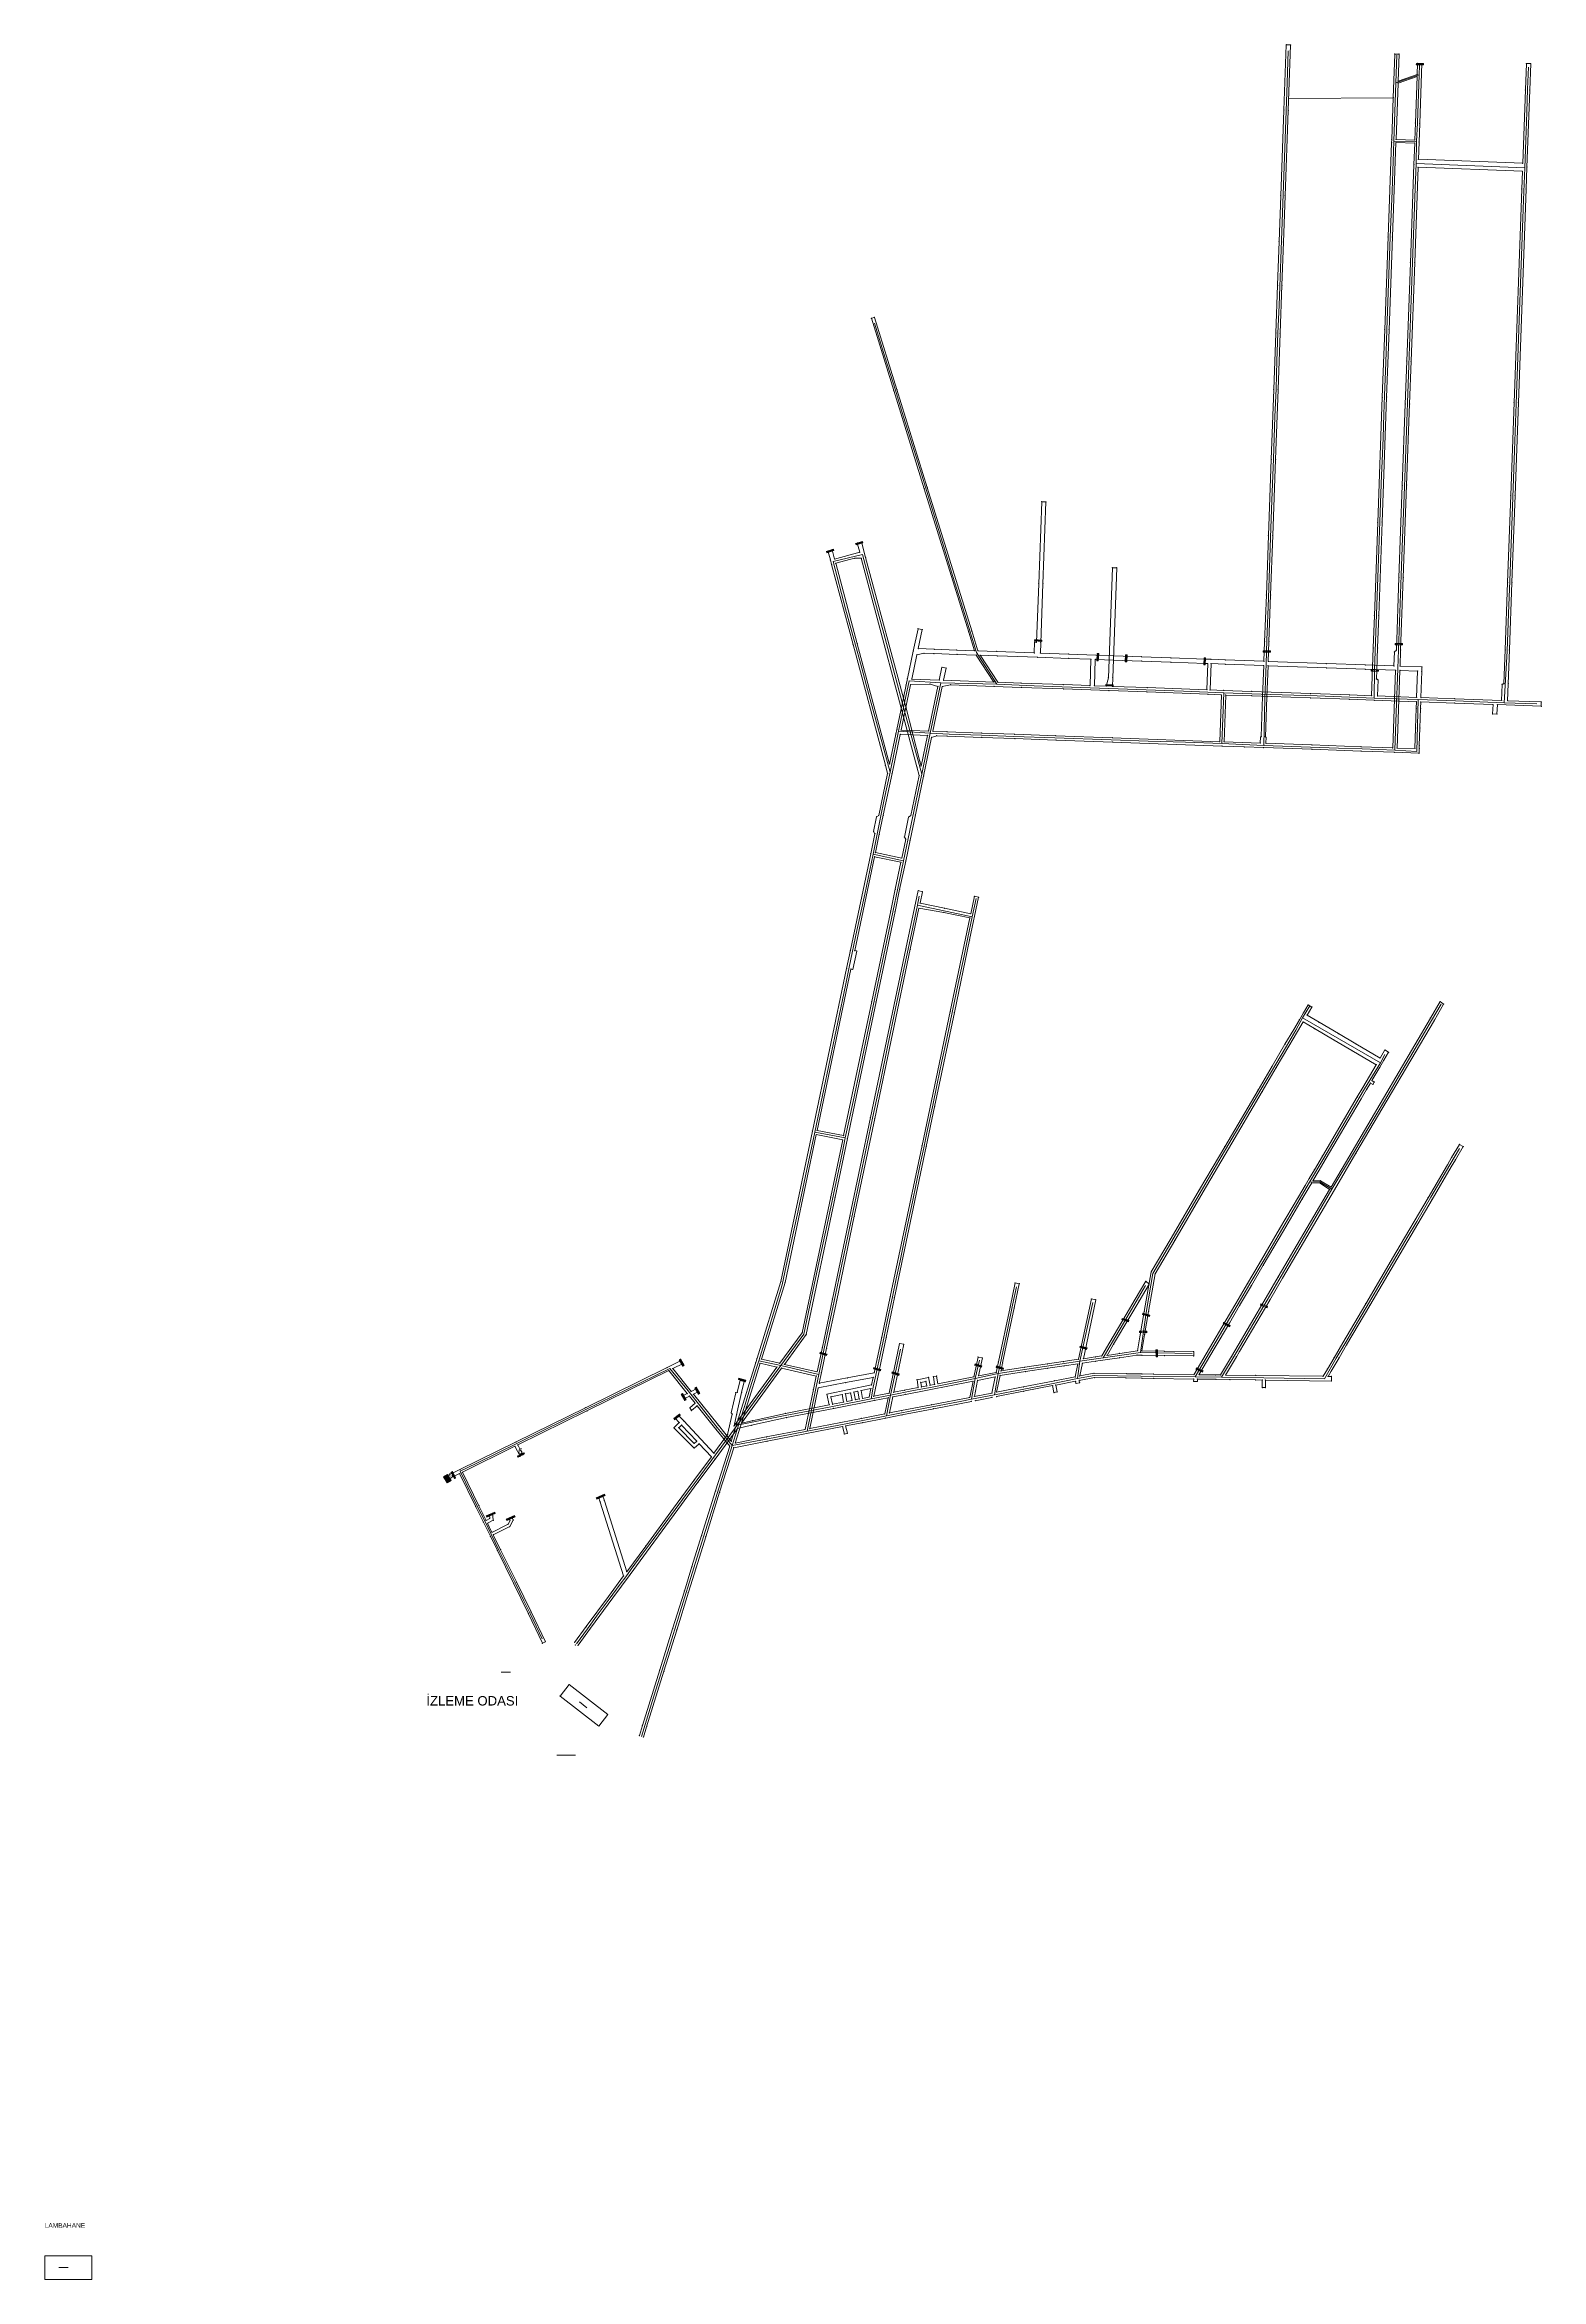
# Model space of a CAD drawing. Header units: metres. Extents: x 452813 to 454404, y 4394134 to 4396509.
import ezdxf

# ---------------------------------------------------------------- set-up
doc = ezdxf.new("R2010")
doc.units = ezdxf.units.M
for name, color, linetype, lineweight in [('BARAJ', 1, 'Continuous', 0), ('BİNA', 1, 'Continuous', 0), ('GALERI', 240, 'Continuous', 0), ('GEOFENCE', 3, 'Continuous', 0), ('INIT_COORD', 7, 'Continuous', 0), ('NOKTA', 30, 'Continuous', 0), ('TEXT', 30, 'Continuous', 0)]:
    doc.layers.add(name, color=color, linetype=linetype, lineweight=lineweight)
doc.styles.add('STYLE0', font='arial.ttf', dxfattribs={"height": 1})

msp = doc.modelspace()

# ---------------------------------------------------------------- linework, layer by layer
at = {"layer": 'BARAJ'}
for p, q in [((454271.6, 4396489.1, 838), (454271.5, 4396487.6, 838)), ((454271.5, 4396487.6, 838), (454279.2, 4396487.4, 836.4)), ((454271.6, 4396489.1, 838), (454279.2, 4396488.9, 836.4)), ((454271.7, 4396487.6, 29.7), (454271.9, 4396489.1, 29.7)), ((454272.1, 4396487.6, 29.7), (454272.2, 4396489.1, 29.7)), ((454272.4, 4396487.6, 29.7), (454272.5, 4396489.1, 29.7)), ((454272.7, 4396487.6, 29.7), (454272.9, 4396489.1, 29.7)), ((454273, 4396487.6, 29.7), (454273.2, 4396489.1, 29.7)), ((454273.3, 4396487.5, 29.7), (454273.5, 4396489, 29.7)), ((454273.6, 4396487.5, 29.7), (454273.8, 4396489, 29.7)), ((454274, 4396487.5, 29.7), (454274.1, 4396489, 29.7)), ((454274.3, 4396487.5, 29.7), (454274.5, 4396489, 29.7)), ((454274.6, 4396487.5, 29.7), (454274.8, 4396489, 29.7)), ((454274.9, 4396487.5, 29.7), (454275.1, 4396489, 29.7)), ((454275.2, 4396487.5, 29.7), (454275.4, 4396489, 29.7)), ((454275.6, 4396487.5, 29.7), (454275.7, 4396489, 29.7)), ((454275.9, 4396487.5, 29.7), (454276, 4396489, 29.7)), ((454276.2, 4396487.5, 29.7), (454276.4, 4396489, 29.7)), ((454276.5, 4396487.5, 29.7), (454276.7, 4396488.9, 29.7)), ((454276.8, 4396487.4, 29.7), (454277, 4396488.9, 29.7)), ((454277.1, 4396487.4, 29.7), (454277.3, 4396488.9, 29.7)), ((454277.5, 4396487.4, 29.7), (454277.6, 4396488.9, 29.7)), ((454277.8, 4396487.4, 29.7), (454278, 4396488.9, 29.7)), ((454278.1, 4396487.4, 29.7), (454278.3, 4396488.9, 29.7)), ((454278.4, 4396487.4, 29.7), (454278.6, 4396488.9, 29.7)), ((454278.7, 4396487.4, 29.7), (454278.9, 4396488.9, 29.7)), ((454279.1, 4396487.4, 29.7), (454279.2, 4396488.6, 29.7)), ((454279.2, 4396488.9, 836.4), (454279.2, 4396487.4, 836.4)), ((453682.8, 4395980.9, 838), (453675.5, 4395978.7, 836.4)), ((453676, 4395977.3, 836.4), (453675.5, 4395978.7, 836.4)), ((453675.6, 4395978.8, 29.7), (453675.9, 4395977.5, 29.7)), ((453675.9, 4395978.9, 29.7), (453676.2, 4395977.4, 29.7)), ((453683.3, 4395979.5, 838), (453676, 4395977.3, 836.4)), ((453676.2, 4395978.9, 29.7), (453676.5, 4395977.5, 29.7)), ((453676.2, 4395978.9, 29.7), (453676.5, 4395977.5, 29.7)), ((453676.5, 4395979, 29.7), (453676.8, 4395977.6, 29.7)), ((453676.8, 4395979.1, 29.7), (453677.2, 4395977.7, 29.7)), ((453677.2, 4395979.2, 29.7), (453677.5, 4395977.7, 29.7)), ((453677.5, 4395979.3, 29.7), (453677.8, 4395977.8, 29.7)), ((453677.8, 4395979.4, 29.7), (453678.1, 4395977.9, 29.7)), ((453678.1, 4395979.5, 29.7), (453678.4, 4395978, 29.7)), ((453678.4, 4395979.6, 29.7), (453678.7, 4395978.1, 29.7)), ((453678.7, 4395979.7, 29.7), (453679, 4395978.2, 29.7)), ((453678.7, 4395979.7, 29.7), (453679, 4395978.2, 29.7)), ((453679, 4395979.8, 29.7), (453679.3, 4395978.3, 29.7)), ((453679.3, 4395979.9, 29.7), (453679.6, 4395978.4, 29.7)), ((453679.6, 4395979.9, 29.7), (453679.9, 4395978.5, 29.7)), ((453679.9, 4395980, 29.7), (453680.2, 4395978.6, 29.7)), ((453680.2, 4395980.1, 29.7), (453680.5, 4395978.7, 29.7)), ((453680.2, 4395980.1, 29.7), (453680.5, 4395978.7, 29.7)), ((453680.5, 4395980.2, 29.7), (453680.8, 4395978.7, 29.7)), ((453680.8, 4395980.3, 29.7), (453681.1, 4395978.8, 29.7)), ((453681.1, 4395980.4, 29.7), (453681.4, 4395978.9, 29.7)), ((453681.4, 4395980.5, 29.7), (453681.7, 4395979, 29.7)), ((453681.7, 4395980.6, 29.7), (453682, 4395979.1, 29.7)), ((453682, 4395980.7, 29.7), (453682.3, 4395979.2, 29.7)), ((453682.3, 4395980.8, 29.7), (453682.6, 4395979.3, 29.7)), ((453682.6, 4395980.9, 29.7), (453683, 4395979.4, 29.7)), ((453683.3, 4395979.5, 838), (453682.8, 4395980.9, 838)), ((453651.9, 4395972.6, 838), (453644.6, 4395970.4, 836.4)), ((453645, 4395969, 836.4), (453644.6, 4395970.4, 836.4)), ((453644.7, 4395970.5, 29.7), (453645, 4395969.2, 29.7)), ((453652.4, 4395971.2, 838), (453645, 4395969, 836.4)), ((453645, 4395970.6, 29.7), (453645.3, 4395969.1, 29.7)), ((453645.3, 4395970.6, 29.7), (453645.6, 4395969.2, 29.7)), ((453645.6, 4395970.7, 29.7), (453645.9, 4395969.3, 29.7)), ((453645.9, 4395970.8, 29.7), (453646.2, 4395969.4, 29.7)), ((453645.9, 4395970.8, 29.7), (453646.2, 4395969.4, 29.7)), ((453646.2, 4395970.9, 29.7), (453646.6, 4395969.4, 29.7)), ((453646.6, 4395971, 29.7), (453646.9, 4395969.5, 29.7)), ((453646.9, 4395971.1, 29.7), (453647.2, 4395969.6, 29.7)), ((453647.2, 4395971.2, 29.7), (453647.5, 4395969.7, 29.7)), ((453647.2, 4395971.2, 29.7), (453647.5, 4395969.7, 29.7)), ((453647.5, 4395971.3, 29.7), (453647.8, 4395969.8, 29.7)), ((453647.8, 4395971.4, 29.7), (453648.1, 4395969.9, 29.7)), ((453648.1, 4395971.5, 29.7), (453648.4, 4395970, 29.7)), ((453648.4, 4395971.6, 29.7), (453648.7, 4395970.1, 29.7)), ((453648.7, 4395971.6, 29.7), (453649, 4395970.2, 29.7)), ((453649, 4395971.7, 29.7), (453649.3, 4395970.3, 29.7)), ((453649, 4395971.7, 29.7), (453649.3, 4395970.3, 29.7)), ((453649.3, 4395971.8, 29.7), (453649.6, 4395970.4, 29.7)), ((453649.6, 4395971.9, 29.7), (453649.9, 4395970.4, 29.7)), ((453649.9, 4395972, 29.7), (453650.2, 4395970.5, 29.7)), ((453650.2, 4395972.1, 29.7), (453650.5, 4395970.6, 29.7)), ((453650.5, 4395972.2, 29.7), (453650.8, 4395970.7, 29.7)), ((453650.8, 4395972.3, 29.7), (453651.1, 4395970.8, 29.7)), ((453651.1, 4395972.4, 29.7), (453651.4, 4395970.9, 29.7)), ((453651.4, 4395972.5, 29.7), (453651.7, 4395971, 29.7)), ((453651.7, 4395972.6, 29.7), (453652.1, 4395971.1, 29.7)), ((453652.4, 4395971.2, 838), (453651.9, 4395972.6, 838)), ((453865.8, 4395875.2, 836.4), (453866, 4395876.7, 836.4)), ((453866.1, 4395876.7, 29.7), (453865.8, 4395875.4, 29.7)), ((453873.4, 4395874.5, 838), (453865.8, 4395875.2, 836.4)), ((453873.6, 4395876, 838), (453866, 4395876.7, 836.4)), ((453866.4, 4395876.6, 29.7), (453866.1, 4395875.2, 29.7)), ((453866.7, 4395876.6, 29.7), (453866.4, 4395875.1, 29.7)), ((453867, 4395876.6, 29.7), (453866.7, 4395875.1, 29.7)), ((453867.3, 4395876.6, 29.7), (453867.1, 4395875.1, 29.7)), ((453867.6, 4395876.5, 29.7), (453867.4, 4395875, 29.7)), ((453868, 4395876.5, 29.7), (453867.7, 4395875, 29.7)), ((453868.3, 4395876.5, 29.7), (453868, 4395875, 29.7)), ((453868.6, 4395876.4, 29.7), (453868.3, 4395875, 29.7)), ((453868.6, 4395876.4, 29.7), (453868.3, 4395875, 29.7)), ((453868.9, 4395876.4, 29.7), (453868.6, 4395874.9, 29.7)), ((453868.9, 4395876.4, 29.7), (453868.6, 4395874.9, 29.7)), ((453869.2, 4395876.4, 29.7), (453869, 4395874.9, 29.7)), ((453869.5, 4395876.4, 29.7), (453869.3, 4395874.9, 29.7)), ((453869.9, 4395876.3, 29.7), (453869.6, 4395874.8, 29.7)), ((453870.2, 4395876.3, 29.7), (453869.9, 4395874.8, 29.7)), ((453870.5, 4395876.3, 29.7), (453870.2, 4395874.8, 29.7)), ((453870.8, 4395876.2, 29.7), (453870.6, 4395874.8, 29.7)), ((453871.1, 4395876.2, 29.7), (453870.9, 4395874.7, 29.7)), ((453871.4, 4395876.2, 29.7), (453871.2, 4395874.7, 29.7)), ((453871.8, 4395876.1, 29.7), (453871.5, 4395874.7, 29.7)), ((453872.1, 4395876.1, 29.7), (453871.8, 4395874.6, 29.7)), ((453872.4, 4395876.1, 29.7), (453872.1, 4395874.6, 29.7)), ((453872.7, 4395876.1, 29.7), (453872.5, 4395874.6, 29.7)), ((453872.7, 4395876.1, 29.7), (453872.5, 4395874.6, 29.7)), ((453873, 4395876, 29.7), (453872.8, 4395874.6, 29.7)), ((453873.4, 4395876, 29.7), (453873.1, 4395874.5, 29.7)), ((453873.4, 4395876, 29.7), (453873.1, 4395874.5, 29.7)), ((453873.4, 4395874.5, 838), (453873.6, 4395876, 838)), ((453932, 4395854.2, 838), (453932.4, 4395861.8, 836.4)), ((453932, 4395854.2, 838), (453932.4, 4395861.8, 836.4)), ((453933.6, 4395856.8, 29.7), (453932.1, 4395857, 29.7)), ((453933.6, 4395856.8, 29.7), (453932.1, 4395857, 29.7)), ((453933.7, 4395858.4, 29.7), (453932.2, 4395858.6, 29.7)), ((453933.7, 4395858.4, 29.7), (453932.2, 4395858.6, 29.7)), ((453933.7, 4395858.1, 29.7), (453932.2, 4395858.3, 29.7)), ((453933.7, 4395858.1, 29.7), (453932.2, 4395858.3, 29.7)), ((453933.7, 4395857.8, 29.7), (453932.2, 4395858, 29.7)), ((453933.7, 4395857.8, 29.7), (453932.2, 4395858, 29.7)), ((453933.7, 4395857.5, 29.7), (453932.2, 4395857.7, 29.7)), ((453933.7, 4395857.5, 29.7), (453932.2, 4395857.7, 29.7)), ((453933.7, 4395857.2, 29.7), (453932.2, 4395857.4, 29.7)), ((453933.7, 4395857.2, 29.7), (453932.2, 4395857.4, 29.7)), ((453933.8, 4395860.3, 29.7), (453932.3, 4395860.5, 29.7)), ((453933.8, 4395860.3, 29.7), (453932.3, 4395860.5, 29.7)), ((453933.8, 4395860, 29.7), (453932.3, 4395860.2, 29.7)), ((453933.8, 4395860, 29.7), (453932.3, 4395860.2, 29.7)), ((453933.8, 4395859.7, 29.7), (453932.3, 4395859.9, 29.7)), ((453933.8, 4395859.7, 29.7), (453932.3, 4395859.9, 29.7)), ((453933.8, 4395859.4, 29.7), (453932.3, 4395859.6, 29.7)), ((453933.8, 4395859.4, 29.7), (453932.3, 4395859.6, 29.7)), ((453933.8, 4395859.1, 29.7), (453932.3, 4395859.3, 29.7)), ((453933.8, 4395859.1, 29.7), (453932.3, 4395859.3, 29.7)), ((453933.7, 4395858.7, 29.7), (453932.3, 4395859, 29.7)), ((453933.7, 4395858.7, 29.7), (453932.3, 4395859, 29.7)), ((453932.4, 4395861.8, 836.4), (453933.9, 4395861.7, 836.4)), ((453932.4, 4395861.8, 836.4), (453933.9, 4395861.7, 836.4)), ((453933.9, 4395861.3, 29.7), (453932.4, 4395861.5, 29.7)), ((453933.9, 4395861.3, 29.7), (453932.4, 4395861.5, 29.7)), ((453933.9, 4395861, 29.7), (453932.4, 4395861.2, 29.7)), ((453933.9, 4395861, 29.7), (453932.4, 4395861.2, 29.7)), ((453933.8, 4395860.7, 29.7), (453932.4, 4395860.9, 29.7)), ((453933.8, 4395860.7, 29.7), (453932.4, 4395860.9, 29.7)), ((453933.9, 4395861.6, 29.7), (453932.7, 4395861.8, 29.7)), ((453933.9, 4395861.6, 29.7), (453932.7, 4395861.8, 29.7)), ((453933.5, 4395854.1, 838), (453933.9, 4395861.7, 836.4)), ((453933.5, 4395854.1, 838), (453933.9, 4395861.7, 836.4)), ((453962.2, 4395852.9, 838), (453962.5, 4395860.6, 836.4)), ((453962.2, 4395852.9, 838), (453962.5, 4395860.6, 836.4)), ((453963.8, 4395856.9, 29.7), (453962.3, 4395857.1, 29.7)), ((453963.8, 4395856.9, 29.7), (453962.3, 4395857.1, 29.7)), ((453963.9, 4395860.1, 29.7), (453962.4, 4395860.3, 29.7)), ((453963.9, 4395860.1, 29.7), (453962.4, 4395860.3, 29.7)), ((453963.9, 4395859.8, 29.7), (453962.4, 4395859.9, 29.7)), ((453963.9, 4395859.8, 29.7), (453962.4, 4395859.9, 29.7)), ((453963.9, 4395859.5, 29.7), (453962.4, 4395859.6, 29.7)), ((453963.9, 4395859.5, 29.7), (453962.4, 4395859.6, 29.7)), ((453963.9, 4395859.1, 29.7), (453962.4, 4395859.3, 29.7)), ((453963.9, 4395859.1, 29.7), (453962.4, 4395859.3, 29.7)), ((453963.9, 4395858.8, 29.7), (453962.4, 4395859, 29.7)), ((453963.9, 4395858.8, 29.7), (453962.4, 4395859, 29.7)), ((453963.9, 4395858.5, 29.7), (453962.4, 4395858.7, 29.7)), ((453963.9, 4395858.5, 29.7), (453962.4, 4395858.7, 29.7)), ((453963.9, 4395858.2, 29.7), (453962.4, 4395858.4, 29.7)), ((453963.9, 4395858.2, 29.7), (453962.4, 4395858.4, 29.7)), ((453963.9, 4395857.9, 29.7), (453962.4, 4395858, 29.7)), ((453963.9, 4395857.9, 29.7), (453962.4, 4395858, 29.7)), ((453963.9, 4395857.5, 29.7), (453962.4, 4395857.7, 29.7)), ((453963.9, 4395857.5, 29.7), (453962.4, 4395857.7, 29.7)), ((453963.8, 4395857.2, 29.7), (453962.4, 4395857.4, 29.7)), ((453963.8, 4395857.2, 29.7), (453962.4, 4395857.4, 29.7)), ((453962.5, 4395860.6, 836.4), (453964, 4395860.5, 836.4)), ((453962.5, 4395860.6, 836.4), (453964, 4395860.5, 836.4)), ((453963.9, 4395860.4, 29.7), (453962.7, 4395860.6, 29.7)), ((453963.9, 4395860.4, 29.7), (453962.7, 4395860.6, 29.7)), ((453963.7, 4395852.9, 838), (453964, 4395860.5, 836.4)), ((453963.7, 4395852.9, 838), (453964, 4395860.5, 836.4)), ((454045.6, 4395849.7, 838), (454045.9, 4395857.3, 836.4)), ((454045.9, 4395857.3, 836.4), (454047.4, 4395857.3, 836.4)), ((454047.4, 4395856.9, 29.7), (454045.9, 4395857, 29.7)), ((454047.4, 4395857.2, 29.7), (454046.1, 4395857.3, 29.7)), ((454047.1, 4395849.7, 838), (454047.4, 4395857.3, 836.4)), ((454116.5, 4395864.7, 838), (454108.9, 4395864.8, 836.4)), ((454108.9, 4395863.3, 836.4), (454108.9, 4395864.8, 836.4)), ((454109, 4395864.8, 29.7), (454108.9, 4395863.6, 29.7)), ((454116.5, 4395863.2, 838), (454108.9, 4395863.3, 836.4)), ((454109.3, 4395864.8, 29.7), (454109.2, 4395863.3, 29.7)), ((454109.6, 4395864.8, 29.7), (454109.5, 4395863.3, 29.7)), ((454109.9, 4395864.8, 29.7), (454109.8, 4395863.3, 29.7)), ((454110.3, 4395864.8, 29.7), (454110.1, 4395863.3, 29.7)), ((454110.6, 4395864.8, 29.7), (454110.4, 4395863.3, 29.7)), ((454110.9, 4395864.8, 29.7), (454110.7, 4395863.3, 29.7)), ((454113.8, 4395864.8, 29.7), (454113.6, 4395863.3, 29.7)), ((454114.1, 4395864.8, 29.7), (454113.9, 4395863.3, 29.7)), ((454114.4, 4395864.7, 29.7), (454114.3, 4395863.3, 29.7)), ((454114.7, 4395864.7, 29.7), (454114.6, 4395863.2, 29.7)), ((454115, 4395864.7, 29.7), (454114.9, 4395863.2, 29.7)), ((454115.3, 4395864.7, 29.7), (454115.2, 4395863.2, 29.7)), ((454115.7, 4395864.7, 29.7), (454115.5, 4395863.2, 29.7)), ((454116, 4395864.7, 29.7), (454115.8, 4395863.2, 29.7)), ((454116.3, 4395864.7, 29.7), (454116.2, 4395863.2, 29.7)), ((454116.5, 4395863.2, 838), (454116.5, 4395864.7, 838)), ((454249.2, 4395871, 836.4), (454249.2, 4395872.5, 836.4)), ((454249.3, 4395872.5, 29.7), (454249.2, 4395871.3, 29.7)), ((454256.9, 4395872.4, 838), (454249.2, 4395872.5, 836.4)), ((454249.2, 4395871, 836.4), (454249.2, 4395872.5, 836.4)), ((454249.3, 4395872.5, 29.7), (454249.2, 4395871.3, 29.7)), ((454256.9, 4395872.4, 838), (454249.2, 4395872.5, 836.4)), ((454256.9, 4395870.9, 838), (454249.2, 4395871, 836.4)), ((454256.9, 4395870.9, 838), (454249.2, 4395871, 836.4)), ((454249.7, 4395872.5, 29.7), (454249.5, 4395871, 29.7)), ((454249.7, 4395872.5, 29.7), (454249.5, 4395871, 29.7)), ((454250, 4395872.5, 29.7), (454249.8, 4395871, 29.7)), ((454250, 4395872.5, 29.7), (454249.8, 4395871, 29.7)), ((454250.3, 4395872.5, 29.7), (454250.2, 4395871, 29.7)), ((454250.3, 4395872.5, 29.7), (454250.2, 4395871, 29.7)), ((454250.6, 4395872.5, 29.7), (454250.5, 4395871, 29.7)), ((454250.6, 4395872.5, 29.7), (454250.5, 4395871, 29.7)), ((454250.9, 4395872.5, 29.7), (454250.8, 4395871, 29.7)), ((454250.9, 4395872.5, 29.7), (454250.8, 4395871, 29.7)), ((454251.3, 4395872.5, 29.7), (454251.1, 4395871, 29.7)), ((454251.3, 4395872.5, 29.7), (454251.1, 4395871, 29.7)), ((454254.8, 4395872.5, 29.7), (454254.6, 4395871, 29.7)), ((454254.8, 4395872.5, 29.7), (454254.6, 4395871, 29.7)), ((454255.1, 4395872.5, 29.7), (454254.9, 4395871, 29.7)), ((454255.1, 4395872.5, 29.7), (454254.9, 4395871, 29.7)), ((454255.4, 4395872.5, 29.7), (454255.3, 4395871, 29.7)), ((454255.4, 4395872.5, 29.7), (454255.3, 4395871, 29.7)), ((454255.7, 4395872.5, 29.7), (454255.6, 4395871, 29.7)), ((454255.7, 4395872.5, 29.7), (454255.6, 4395871, 29.7)), ((454256, 4395872.4, 29.7), (454255.9, 4395871, 29.7)), ((454256, 4395872.4, 29.7), (454255.9, 4395871, 29.7)), ((454256.4, 4395872.4, 29.7), (454256.2, 4395870.9, 29.7)), ((454256.4, 4395872.4, 29.7), (454256.2, 4395870.9, 29.7)), ((454256.7, 4395872.4, 29.7), (454256.5, 4395870.9, 29.7)), ((454256.7, 4395872.4, 29.7), (454256.5, 4395870.9, 29.7)), ((454256.9, 4395870.9, 838), (454256.9, 4395872.4, 838)), ((454256.9, 4395870.9, 838), (454256.9, 4395872.4, 838)), ((453933.5, 4395854.9, 29.7), (453932, 4395855.1, 29.7)), ((453933.5, 4395854.9, 29.7), (453932, 4395855.1, 29.7)), ((453933.5, 4395854.6, 29.7), (453932, 4395854.8, 29.7)), ((453933.5, 4395854.6, 29.7), (453932, 4395854.8, 29.7)), ((453933.5, 4395854.3, 29.7), (453932, 4395854.5, 29.7)), ((453933.5, 4395854.3, 29.7), (453932, 4395854.5, 29.7)), ((453932, 4395854.2, 838), (453933.5, 4395854.1, 838)), ((453932, 4395854.2, 838), (453933.5, 4395854.1, 838)), ((453933.6, 4395856.5, 29.7), (453932.1, 4395856.7, 29.7)), ((453933.6, 4395856.5, 29.7), (453932.1, 4395856.7, 29.7)), ((453933.6, 4395856.2, 29.7), (453932.1, 4395856.4, 29.7)), ((453933.6, 4395856.2, 29.7), (453932.1, 4395856.4, 29.7)), ((453933.6, 4395855.9, 29.7), (453932.1, 4395856.1, 29.7)), ((453933.6, 4395855.9, 29.7), (453932.1, 4395856.1, 29.7)), ((453933.6, 4395855.6, 29.7), (453932.1, 4395855.8, 29.7)), ((453933.6, 4395855.6, 29.7), (453932.1, 4395855.8, 29.7)), ((453933.6, 4395855.2, 29.7), (453932.1, 4395855.5, 29.7)), ((453933.6, 4395855.2, 29.7), (453932.1, 4395855.5, 29.7)), ((453963.7, 4395854, 29.7), (453962.2, 4395854.2, 29.7)), ((453963.7, 4395854, 29.7), (453962.2, 4395854.2, 29.7)), ((453963.7, 4395853.7, 29.7), (453962.2, 4395853.9, 29.7)), ((453963.7, 4395853.7, 29.7), (453962.2, 4395853.9, 29.7)), ((453963.7, 4395853.4, 29.7), (453962.2, 4395853.6, 29.7)), ((453963.7, 4395853.4, 29.7), (453962.2, 4395853.6, 29.7)), ((453963.7, 4395853.1, 29.7), (453962.2, 4395853.3, 29.7)), ((453963.7, 4395853.1, 29.7), (453962.2, 4395853.3, 29.7)), ((453962.2, 4395852.9, 838), (453963.7, 4395852.9, 838)), ((453962.2, 4395852.9, 838), (453963.7, 4395852.9, 838)), ((453963.8, 4395856.6, 29.7), (453962.3, 4395856.8, 29.7)), ((453963.8, 4395856.6, 29.7), (453962.3, 4395856.8, 29.7)), ((453963.8, 4395856.3, 29.7), (453962.3, 4395856.4, 29.7)), ((453963.8, 4395856.3, 29.7), (453962.3, 4395856.4, 29.7)), ((453963.8, 4395856, 29.7), (453962.3, 4395856.1, 29.7)), ((453963.8, 4395856, 29.7), (453962.3, 4395856.1, 29.7)), ((453963.8, 4395855.6, 29.7), (453962.3, 4395855.8, 29.7)), ((453963.8, 4395855.6, 29.7), (453962.3, 4395855.8, 29.7)), ((453963.8, 4395855.3, 29.7), (453962.3, 4395855.5, 29.7)), ((453963.8, 4395855.3, 29.7), (453962.3, 4395855.5, 29.7)), ((453963.8, 4395855, 29.7), (453962.3, 4395855.2, 29.7)), ((453963.8, 4395855, 29.7), (453962.3, 4395855.2, 29.7)), ((453963.8, 4395854.7, 29.7), (453962.3, 4395854.9, 29.7)), ((453963.8, 4395854.7, 29.7), (453962.3, 4395854.9, 29.7)), ((453963.8, 4395854.4, 29.7), (453962.3, 4395854.5, 29.7)), ((453963.8, 4395854.4, 29.7), (453962.3, 4395854.5, 29.7)), ((454045.6, 4395849.7, 838), (454047.1, 4395849.7, 838)), ((454047.2, 4395852.7, 29.7), (454045.7, 4395852.9, 29.7)), ((454047.2, 4395852.4, 29.7), (454045.7, 4395852.6, 29.7)), ((454047.2, 4395852.1, 29.7), (454045.7, 4395852.3, 29.7)), ((454047.2, 4395851.8, 29.7), (454045.7, 4395852, 29.7)), ((454047.2, 4395851.5, 29.7), (454045.7, 4395851.6, 29.7)), ((454047.2, 4395851.1, 29.7), (454045.7, 4395851.3, 29.7)), ((454047.2, 4395850.8, 29.7), (454045.7, 4395851, 29.7)), ((454047.2, 4395850.5, 29.7), (454045.7, 4395850.7, 29.7)), ((454047.2, 4395850.2, 29.7), (454045.7, 4395850.4, 29.7)), ((454047.1, 4395849.9, 29.7), (454045.7, 4395850, 29.7)), ((454047.3, 4395855.9, 29.7), (454045.8, 4395856.1, 29.7)), ((454047.3, 4395855.6, 29.7), (454045.8, 4395855.8, 29.7)), ((454047.3, 4395855.3, 29.7), (454045.8, 4395855.5, 29.7)), ((454047.3, 4395855, 29.7), (454045.8, 4395855.1, 29.7)), ((454047.3, 4395854.6, 29.7), (454045.8, 4395854.8, 29.7)), ((454047.3, 4395854.3, 29.7), (454045.8, 4395854.5, 29.7)), ((454047.3, 4395854, 29.7), (454045.8, 4395854.2, 29.7)), ((454047.3, 4395853.7, 29.7), (454045.8, 4395853.9, 29.7)), ((454047.3, 4395853.4, 29.7), (454045.8, 4395853.5, 29.7)), ((454047.3, 4395853.1, 29.7), (454045.8, 4395853.2, 29.7)), ((454047.4, 4395856.6, 29.7), (454045.9, 4395856.7, 29.7)), ((454047.4, 4395856.2, 29.7), (454045.9, 4395856.4, 29.7)), ((454223.6, 4395843.2, 836.4), (454223.7, 4395844.7, 836.4)), ((454223.6, 4395843.2, 836.4), (454223.7, 4395844.7, 836.4)), ((454231.3, 4395843.1, 838), (454223.6, 4395843.2, 836.4)), ((454231.3, 4395843.1, 838), (454223.6, 4395843.2, 836.4)), ((454231.3, 4395844.6, 838), (454223.7, 4395844.7, 836.4)), ((454223.8, 4395844.7, 29.7), (454223.7, 4395843.5, 29.7)), ((454231.3, 4395844.6, 838), (454223.7, 4395844.7, 836.4)), ((454223.8, 4395844.7, 29.7), (454223.7, 4395843.5, 29.7)), ((454224.1, 4395844.7, 29.7), (454223.9, 4395843.2, 29.7)), ((454224.1, 4395844.7, 29.7), (454223.9, 4395843.2, 29.7)), ((454224.4, 4395844.7, 29.7), (454224.3, 4395843.2, 29.7)), ((454224.4, 4395844.7, 29.7), (454224.3, 4395843.2, 29.7)), ((454224.7, 4395844.7, 29.7), (454224.6, 4395843.2, 29.7)), ((454224.7, 4395844.7, 29.7), (454224.6, 4395843.2, 29.7)), ((454225, 4395844.7, 29.7), (454224.9, 4395843.2, 29.7)), ((454225, 4395844.7, 29.7), (454224.9, 4395843.2, 29.7)), ((454225.4, 4395844.7, 29.7), (454225.2, 4395843.2, 29.7)), ((454225.4, 4395844.7, 29.7), (454225.2, 4395843.2, 29.7)), ((454229.2, 4395844.6, 29.7), (454229, 4395843.1, 29.7)), ((454229.2, 4395844.6, 29.7), (454229, 4395843.1, 29.7)), ((454229.5, 4395844.6, 29.7), (454229.4, 4395843.1, 29.7)), ((454229.5, 4395844.6, 29.7), (454229.4, 4395843.1, 29.7)), ((454229.8, 4395844.6, 29.7), (454229.7, 4395843.1, 29.7)), ((454229.8, 4395844.6, 29.7), (454229.7, 4395843.1, 29.7)), ((454230.1, 4395844.6, 29.7), (454230, 4395843.1, 29.7)), ((454230.1, 4395844.6, 29.7), (454230, 4395843.1, 29.7)), ((454230.5, 4395844.6, 29.7), (454230.3, 4395843.1, 29.7)), ((454230.5, 4395844.6, 29.7), (454230.3, 4395843.1, 29.7)), ((454230.8, 4395844.6, 29.7), (454230.6, 4395843.1, 29.7)), ((454230.8, 4395844.6, 29.7), (454230.6, 4395843.1, 29.7)), ((454231.1, 4395844.6, 29.7), (454231, 4395843.1, 29.7)), ((454231.1, 4395844.6, 29.7), (454231, 4395843.1, 29.7)), ((454231.3, 4395843.1, 838), (454231.3, 4395844.6, 838)), ((454231.3, 4395843.1, 838), (454231.3, 4395844.6, 838)), ((453941.5, 4395828.9, 838), (453941.4, 4395827.4, 838)), ((453941.4, 4395827.4, 838), (453949.1, 4395827.2, 836.4)), ((453941.5, 4395828.9, 838), (453949.1, 4395828.7, 836.4)), ((453941.6, 4395827.4, 29.7), (453941.8, 4395828.9, 29.7)), ((453941.9, 4395827.4, 29.7), (453942.1, 4395828.9, 29.7)), ((453942.3, 4395827.4, 29.7), (453942.4, 4395828.9, 29.7)), ((453942.6, 4395827.4, 29.7), (453942.8, 4395828.9, 29.7)), ((453942.9, 4395827.4, 29.7), (453943.1, 4395828.9, 29.7)), ((453943.2, 4395827.4, 29.7), (453943.4, 4395828.9, 29.7)), ((453943.5, 4395827.3, 29.7), (453943.7, 4395828.8, 29.7)), ((453943.9, 4395827.3, 29.7), (453944, 4395828.8, 29.7)), ((453944.2, 4395827.3, 29.7), (453944.3, 4395828.8, 29.7)), ((453944.5, 4395827.3, 29.7), (453944.7, 4395828.8, 29.7)), ((453944.8, 4395827.3, 29.7), (453945, 4395828.8, 29.7)), ((453945.1, 4395827.3, 29.7), (453945.3, 4395828.8, 29.7)), ((453945.4, 4395827.3, 29.7), (453945.6, 4395828.8, 29.7)), ((453945.8, 4395827.3, 29.7), (453945.9, 4395828.8, 29.7)), ((453946.1, 4395827.3, 29.7), (453946.3, 4395828.8, 29.7)), ((453946.4, 4395827.2, 29.7), (453946.6, 4395828.7, 29.7)), ((453946.7, 4395827.2, 29.7), (453946.9, 4395828.7, 29.7)), ((453947, 4395827.2, 29.7), (453947.2, 4395828.7, 29.7)), ((453947.4, 4395827.2, 29.7), (453947.5, 4395828.7, 29.7)), ((453947.7, 4395827.2, 29.7), (453947.9, 4395828.7, 29.7)), ((453948, 4395827.2, 29.7), (453948.2, 4395828.7, 29.7)), ((453948.3, 4395827.2, 29.7), (453948.5, 4395828.7, 29.7)), ((453948.6, 4395827.2, 29.7), (453948.8, 4395828.7, 29.7)), ((453948.9, 4395827.2, 29.7), (453949.1, 4395828.4, 29.7)), ((453949.1, 4395828.7, 836.4), (453949.1, 4395827.2, 836.4)), ((454105.8, 4395169.1, 836.4), (454106.3, 4395170.5, 836.4)), ((454112.9, 4395166.3, 838), (454105.8, 4395169.1, 836.4)), ((454106.4, 4395170.4, 29.7), (454105.9, 4395169.3, 29.7)), ((454106.7, 4395170.3, 29.7), (454106, 4395169, 29.7)), ((454113.4, 4395167.7, 838), (454106.3, 4395170.5, 836.4)), ((454107, 4395170.2, 29.7), (454106.3, 4395168.8, 29.7)), ((454107.3, 4395170.1, 29.7), (454106.6, 4395168.7, 29.7)), ((454107.6, 4395170, 29.7), (454106.9, 4395168.6, 29.7)), ((454107.9, 4395169.9, 29.7), (454107.2, 4395168.5, 29.7)), ((454108.2, 4395169.7, 29.7), (454107.5, 4395168.4, 29.7)), ((454111.7, 4395168.4, 29.7), (454111.1, 4395167, 29.7)), ((454112, 4395168.2, 29.7), (454111.4, 4395166.9, 29.7)), ((454112.3, 4395168.1, 29.7), (454111.7, 4395166.8, 29.7)), ((454112.6, 4395168, 29.7), (454112, 4395166.7, 29.7)), ((453958.4, 4395153.8, 836.4), (453958.8, 4395155.2, 836.4)), ((453958.9, 4395155.2, 29.7), (453958.4, 4395154, 29.7)), ((453965.7, 4395151.6, 838), (453958.4, 4395153.8, 836.4)), ((453959.2, 4395155.1, 29.7), (453958.7, 4395153.7, 29.7)), ((453966.1, 4395153.1, 838), (453958.8, 4395155.2, 836.4)), ((453959.5, 4395155, 29.7), (453959, 4395153.6, 29.7)), ((453959.8, 4395154.9, 29.7), (453959.3, 4395153.5, 29.7)), ((453960.1, 4395154.8, 29.7), (453959.6, 4395153.4, 29.7)), ((453960.4, 4395154.8, 29.7), (453959.9, 4395153.3, 29.7)), ((453960.7, 4395154.7, 29.7), (453960.2, 4395153.3, 29.7)), ((453961, 4395154.6, 29.7), (453960.5, 4395153.2, 29.7)), ((453961.3, 4395154.5, 29.7), (453960.8, 4395153.1, 29.7)), ((453961.6, 4395154.4, 29.7), (453961.1, 4395153, 29.7)), ((453961.9, 4395154.3, 29.7), (453961.4, 4395152.9, 29.7)), ((453962.3, 4395154.2, 29.7), (453961.7, 4395152.8, 29.7)), ((453962.6, 4395154.1, 29.7), (453962, 4395152.7, 29.7)), ((453962.9, 4395154, 29.7), (453962.3, 4395152.6, 29.7)), ((453963.2, 4395153.9, 29.7), (453962.6, 4395152.5, 29.7)), ((453963.5, 4395153.8, 29.7), (453962.9, 4395152.4, 29.7)), ((453963.8, 4395153.8, 29.7), (453963.2, 4395152.4, 29.7)), ((453964.1, 4395153.7, 29.7), (453963.5, 4395152.3, 29.7)), ((453964.4, 4395153.6, 29.7), (453963.8, 4395152.2, 29.7)), ((453964.7, 4395153.5, 29.7), (453964.2, 4395152.1, 29.7)), ((453965, 4395153.4, 29.7), (453964.5, 4395152, 29.7)), ((453965.3, 4395153.3, 29.7), (453964.8, 4395151.9, 29.7)), ((453965.6, 4395153.2, 29.7), (453965.1, 4395151.8, 29.7)), ((453965.9, 4395153.1, 29.7), (453965.4, 4395151.7, 29.7)), ((453965.7, 4395151.6, 838), (453966.1, 4395153.1, 838)), ((453980.5, 4395159.2, 836.4), (453980.9, 4395160.6, 836.4)), ((453981, 4395160.6, 29.7), (453980.5, 4395159.4, 29.7)), ((453987.8, 4395157, 838), (453980.5, 4395159.2, 836.4)), ((453981.3, 4395160.5, 29.7), (453980.8, 4395159.1, 29.7)), ((453988.2, 4395158.5, 838), (453980.9, 4395160.6, 836.4)), ((453981.6, 4395160.4, 29.7), (453981.1, 4395159, 29.7)), ((453981.9, 4395160.3, 29.7), (453981.4, 4395158.9, 29.7)), ((453982.2, 4395160.2, 29.7), (453981.7, 4395158.8, 29.7)), ((453982.5, 4395160.2, 29.7), (453982, 4395158.7, 29.7)), ((453982.8, 4395160.1, 29.7), (453982.3, 4395158.7, 29.7)), ((453983.1, 4395160, 29.7), (453982.6, 4395158.6, 29.7)), ((453983.4, 4395159.9, 29.7), (453982.9, 4395158.5, 29.7)), ((453983.7, 4395159.8, 29.7), (453983.2, 4395158.4, 29.7)), ((453984.1, 4395159.7, 29.7), (453983.5, 4395158.3, 29.7)), ((453984.4, 4395159.6, 29.7), (453983.8, 4395158.2, 29.7)), ((453984.7, 4395159.5, 29.7), (453984.1, 4395158.1, 29.7)), ((453985, 4395159.4, 29.7), (453984.4, 4395158, 29.7)), ((453985.3, 4395159.3, 29.7), (453984.7, 4395157.9, 29.7)), ((453985.6, 4395159.2, 29.7), (453985, 4395157.8, 29.7)), ((453985.9, 4395159.2, 29.7), (453985.3, 4395157.8, 29.7)), ((453986.2, 4395159.1, 29.7), (453985.6, 4395157.7, 29.7)), ((453986.5, 4395159, 29.7), (453986, 4395157.6, 29.7)), ((453986.8, 4395158.9, 29.7), (453986.3, 4395157.5, 29.7)), ((453987.1, 4395158.8, 29.7), (453986.6, 4395157.4, 29.7)), ((453987.4, 4395158.7, 29.7), (453986.9, 4395157.3, 29.7)), ((453987.7, 4395158.6, 29.7), (453987.2, 4395157.2, 29.7)), ((453988, 4395158.5, 29.7), (453987.5, 4395157.1, 29.7)), ((453987.8, 4395157, 838), (453988.2, 4395158.5, 838)), ((454066.2, 4395149.6, 836.4), (454066.8, 4395150.9, 836.4)), ((454073.1, 4395146.3, 838), (454066.2, 4395149.6, 836.4)), ((454066.9, 4395150.9, 29.7), (454066.3, 4395149.8, 29.7)), ((454067.2, 4395150.8, 29.7), (454066.5, 4395149.5, 29.7)), ((454067.5, 4395150.6, 29.7), (454066.7, 4395149.3, 29.7)), ((454073.7, 4395147.6, 838), (454066.8, 4395150.9, 836.4)), ((454067.8, 4395150.5, 29.7), (454067, 4395149.2, 29.7)), ((454068.1, 4395150.3, 29.7), (454067.3, 4395149, 29.7)), ((454068.4, 4395150.2, 29.7), (454067.6, 4395148.9, 29.7)), ((454068.7, 4395150.1, 29.7), (454067.9, 4395148.8, 29.7)), ((454068.9, 4395149.9, 29.7), (454068.2, 4395148.6, 29.7)), ((454069.2, 4395149.8, 29.7), (454068.5, 4395148.5, 29.7)), ((454069.5, 4395149.7, 29.7), (454068.8, 4395148.4, 29.7)), ((454069.8, 4395149.5, 29.7), (454069, 4395148.2, 29.7)), ((454070.1, 4395149.4, 29.7), (454069.3, 4395148.1, 29.7)), ((454070.4, 4395149.2, 29.7), (454069.6, 4395147.9, 29.7)), ((454070.7, 4395149.1, 29.7), (454069.9, 4395147.8, 29.7)), ((454071, 4395149, 29.7), (454070.2, 4395147.7, 29.7)), ((454071.2, 4395148.8, 29.7), (454070.5, 4395147.5, 29.7)), ((454071.5, 4395148.7, 29.7), (454070.8, 4395147.4, 29.7)), ((454071.8, 4395148.5, 29.7), (454071, 4395147.2, 29.7)), ((454072.1, 4395148.4, 29.7), (454071.3, 4395147.1, 29.7)), ((454072.4, 4395148.3, 29.7), (454071.6, 4395147, 29.7)), ((454072.7, 4395148.1, 29.7), (454071.9, 4395146.8, 29.7)), ((454073, 4395148, 29.7), (454072.2, 4395146.7, 29.7)), ((454073.2, 4395147.9, 29.7), (454072.5, 4395146.6, 29.7)), ((454073.5, 4395147.7, 29.7), (454072.8, 4395146.4, 29.7)), ((454073.1, 4395146.3, 838), (454073.7, 4395147.6, 838)), ((454112.9, 4395167.9, 29.7), (454112.3, 4395166.5, 29.7)), ((454113.2, 4395167.8, 29.7), (454112.6, 4395166.4, 29.7)), ((454112.9, 4395166.3, 838), (454113.4, 4395167.7, 838)), ((453913.8, 4395124.4, 836.4), (453914.2, 4395125.8, 836.4)), ((453914.3, 4395125.8, 29.7), (453913.8, 4395124.7, 29.7)), ((453921.1, 4395122.2, 838), (453913.8, 4395124.4, 836.4)), ((453914.6, 4395125.7, 29.7), (453914, 4395124.3, 29.7)), ((453921.5, 4395123.7, 838), (453914.2, 4395125.8, 836.4)), ((453914.9, 4395125.6, 29.7), (453914.4, 4395124.2, 29.7)), ((453915.2, 4395125.5, 29.7), (453914.7, 4395124.1, 29.7)), ((453915.5, 4395125.5, 29.7), (453915, 4395124.1, 29.7)), ((453915.8, 4395125.4, 29.7), (453915.3, 4395124, 29.7)), ((453916.1, 4395125.3, 29.7), (453915.6, 4395123.9, 29.7)), ((453916.4, 4395125.2, 29.7), (453915.9, 4395123.8, 29.7)), ((453916.7, 4395125.1, 29.7), (453916.2, 4395123.7, 29.7)), ((453917, 4395125, 29.7), (453916.5, 4395123.6, 29.7)), ((453917.3, 4395124.9, 29.7), (453916.8, 4395123.5, 29.7)), ((453917.6, 4395124.8, 29.7), (453917.1, 4395123.4, 29.7)), ((453918, 4395124.7, 29.7), (453917.4, 4395123.3, 29.7)), ((453918.3, 4395124.6, 29.7), (453917.7, 4395123.2, 29.7)), ((453918.6, 4395124.5, 29.7), (453918, 4395123.1, 29.7)), ((453918.9, 4395124.5, 29.7), (453918.3, 4395123.1, 29.7)), ((453919.2, 4395124.4, 29.7), (453918.6, 4395123, 29.7)), ((453919.5, 4395124.3, 29.7), (453918.9, 4395122.9, 29.7)), ((453919.8, 4395124.2, 29.7), (453919.2, 4395122.8, 29.7)), ((453920.1, 4395124.1, 29.7), (453919.5, 4395122.7, 29.7)), ((453920.4, 4395124, 29.7), (453919.8, 4395122.6, 29.7)), ((453920.7, 4395123.9, 29.7), (453920.2, 4395122.5, 29.7)), ((453921, 4395123.8, 29.7), (453920.5, 4395122.4, 29.7)), ((453921.3, 4395123.7, 29.7), (453920.8, 4395122.3, 29.7)), ((453921.1, 4395122.2, 838), (453921.5, 4395123.7, 838)), ((453977.5, 4395141.5, 29.7), (453977.4, 4395140.2, 29.7)), ((453977.4, 4395140, 836.4), (453977.4, 4395141.5, 836.4)), ((453985, 4395141.4, 838), (453977.4, 4395141.5, 836.4)), ((453985, 4395139.9, 838), (453977.4, 4395140, 836.4)), ((453977.8, 4395141.5, 29.7), (453977.7, 4395140, 29.7)), ((453978.1, 4395141.5, 29.7), (453978, 4395140, 29.7)), ((453978.4, 4395141.5, 29.7), (453978.3, 4395140, 29.7)), ((453978.8, 4395141.4, 29.7), (453978.6, 4395139.9, 29.7)), ((453979.1, 4395141.4, 29.7), (453978.9, 4395139.9, 29.7)), ((453982.9, 4395141.4, 29.7), (453982.8, 4395139.9, 29.7)), ((453983.2, 4395141.4, 29.7), (453983.1, 4395139.9, 29.7)), ((453983.5, 4395141.4, 29.7), (453983.4, 4395139.9, 29.7)), ((453983.9, 4395141.4, 29.7), (453983.7, 4395139.9, 29.7)), ((453984.2, 4395141.4, 29.7), (453984, 4395139.9, 29.7)), ((453984.5, 4395141.4, 29.7), (453984.3, 4395139.9, 29.7)), ((453984.8, 4395141.4, 29.7), (453984.7, 4395139.9, 29.7)), ((453985, 4395139.9, 838), (453985, 4395141.4, 838)), ((453995, 4395114.2, 838), (453994.8, 4395121.9, 836.4)), ((453994.8, 4395121.9, 836.4), (453996.3, 4395121.9, 836.4)), ((453996.3, 4395121.5, 29.7), (453994.8, 4395121.6, 29.7)), ((453996.3, 4395121.2, 29.7), (453994.8, 4395121.3, 29.7)), ((453996.3, 4395120.9, 29.7), (453994.8, 4395121, 29.7)), ((453996.4, 4395120.5, 29.7), (453994.8, 4395120.6, 29.7)), ((453996.3, 4395121.8, 29.7), (453995.1, 4395121.9, 29.7)), ((453996.5, 4395114.3, 838), (453996.3, 4395121.9, 836.4)), ((453489.3, 4395111.8, 838), (453488, 4395111.1, 838)), ((453489.3, 4395111.8, 838), (453488, 4395111.1, 838)), ((453488, 4395111.1, 838), (453491.8, 4395104.5, 836.4)), ((453488, 4395111.1, 838), (453491.8, 4395104.5, 836.4)), ((453488.1, 4395110.9, 29.7), (453489.5, 4395111.5, 29.7)), ((453488.1, 4395110.9, 29.7), (453489.5, 4395111.5, 29.7)), ((453488.3, 4395110.6, 29.7), (453489.6, 4395111.3, 29.7)), ((453488.3, 4395110.6, 29.7), (453489.6, 4395111.3, 29.7)), ((453488.4, 4395110.3, 29.7), (453489.8, 4395111, 29.7)), ((453488.4, 4395110.3, 29.7), (453489.8, 4395111, 29.7)), ((453488.6, 4395110.1, 29.7), (453489.9, 4395110.7, 29.7)), ((453488.6, 4395110.1, 29.7), (453489.9, 4395110.7, 29.7)), ((453488.7, 4395109.8, 29.7), (453490.1, 4395110.4, 29.7)), ((453488.7, 4395109.8, 29.7), (453490.1, 4395110.4, 29.7)), ((453488.9, 4395109.5, 29.7), (453490.3, 4395110.2, 29.7)), ((453488.9, 4395109.5, 29.7), (453490.3, 4395110.2, 29.7)), ((453489, 4395109.2, 29.7), (453490.4, 4395109.9, 29.7)), ((453489, 4395109.2, 29.7), (453490.4, 4395109.9, 29.7)), ((453489.1, 4395111.7, 29.7), (453489.3, 4395111.8, 29.7)), ((453489.1, 4395111.7, 29.7), (453489.3, 4395111.8, 29.7)), ((453489.2, 4395109, 29.7), (453490.6, 4395109.6, 29.7)), ((453489.2, 4395109, 29.7), (453490.6, 4395109.6, 29.7)), ((453489.3, 4395111.8, 838), (453493.1, 4395105.2, 836.4)), ((453489.3, 4395111.8, 838), (453493.1, 4395105.2, 836.4)), ((453489.4, 4395108.7, 29.7), (453490.7, 4395109.3, 29.7)), ((453489.4, 4395108.7, 29.7), (453490.7, 4395109.3, 29.7)), ((453489.5, 4395108.4, 29.7), (453490.9, 4395109.1, 29.7)), ((453489.5, 4395108.4, 29.7), (453490.9, 4395109.1, 29.7)), ((453489.7, 4395108.1, 29.7), (453491, 4395108.8, 29.7)), ((453489.7, 4395108.1, 29.7), (453491, 4395108.8, 29.7)), ((453489.8, 4395107.9, 29.7), (453491.2, 4395108.5, 29.7)), ((453489.8, 4395107.9, 29.7), (453491.2, 4395108.5, 29.7)), ((453490, 4395107.6, 29.7), (453491.4, 4395108.2, 29.7)), ((453490, 4395107.6, 29.7), (453491.4, 4395108.2, 29.7)), ((453490.2, 4395107.3, 29.7), (453491.5, 4395107.9, 29.7)), ((453490.2, 4395107.3, 29.7), (453491.5, 4395107.9, 29.7)), ((453490.3, 4395107, 29.7), (453491.7, 4395107.7, 29.7)), ((453490.3, 4395107, 29.7), (453491.7, 4395107.7, 29.7)), ((453490.5, 4395106.8, 29.7), (453491.8, 4395107.4, 29.7)), ((453490.5, 4395106.8, 29.7), (453491.8, 4395107.4, 29.7)), ((453490.6, 4395106.5, 29.7), (453492, 4395107.1, 29.7)), ((453490.6, 4395106.5, 29.7), (453492, 4395107.1, 29.7)), ((453490.8, 4395106.2, 29.7), (453492.2, 4395106.8, 29.7)), ((453490.8, 4395106.2, 29.7), (453492.2, 4395106.8, 29.7)), ((453491, 4395105.9, 29.7), (453492.3, 4395106.6, 29.7)), ((453491, 4395105.9, 29.7), (453492.3, 4395106.6, 29.7)), ((453491.1, 4395105.7, 29.7), (453492.5, 4395106.3, 29.7)), ((453491.1, 4395105.7, 29.7), (453492.5, 4395106.3, 29.7)), ((453491.3, 4395105.4, 29.7), (453492.6, 4395106, 29.7)), ((453491.3, 4395105.4, 29.7), (453492.6, 4395106, 29.7)), ((453491.4, 4395105.1, 29.7), (453492.8, 4395105.7, 29.7)), ((453491.4, 4395105.1, 29.7), (453492.8, 4395105.7, 29.7)), ((453491.6, 4395104.8, 29.7), (453493, 4395105.5, 29.7)), ((453491.6, 4395104.8, 29.7), (453493, 4395105.5, 29.7)), ((453491.7, 4395104.5, 29.7), (453492.9, 4395105.1, 29.7)), ((453491.7, 4395104.5, 29.7), (453492.9, 4395105.1, 29.7)), ((453493.1, 4395105.2, 836.4), (453491.8, 4395104.5, 836.4)), ((453493.1, 4395105.2, 836.4), (453491.8, 4395104.5, 836.4)), ((453637.3, 4395117.8, 836.4), (453637.8, 4395119.2, 836.4)), ((453644.7, 4395115.6, 838), (453637.3, 4395117.8, 836.4)), ((453637.9, 4395119.2, 29.7), (453637.4, 4395118, 29.7)), ((453638.2, 4395119.1, 29.7), (453637.6, 4395117.7, 29.7)), ((453645.1, 4395117.1, 838), (453637.8, 4395119.2, 836.4)), ((453638.5, 4395119, 29.7), (453637.9, 4395117.6, 29.7)), ((453638.8, 4395118.9, 29.7), (453638.2, 4395117.5, 29.7)), ((453639.1, 4395118.8, 29.7), (453638.5, 4395117.4, 29.7)), ((453639.4, 4395118.7, 29.7), (453638.8, 4395117.3, 29.7)), ((453639.7, 4395118.7, 29.7), (453639.1, 4395117.3, 29.7)), ((453640, 4395118.6, 29.7), (453639.4, 4395117.2, 29.7)), ((453640.3, 4395118.5, 29.7), (453639.7, 4395117.1, 29.7)), ((453640.6, 4395118.4, 29.7), (453640.1, 4395117, 29.7)), ((453640.9, 4395118.3, 29.7), (453640.4, 4395116.9, 29.7)), ((453641.2, 4395118.2, 29.7), (453640.7, 4395116.8, 29.7)), ((453641.5, 4395118.1, 29.7), (453641, 4395116.7, 29.7)), ((453641.8, 4395118, 29.7), (453641.3, 4395116.6, 29.7)), ((453642.1, 4395117.9, 29.7), (453641.6, 4395116.5, 29.7)), ((453642.4, 4395117.8, 29.7), (453641.9, 4395116.4, 29.7)), ((453642.7, 4395117.8, 29.7), (453642.2, 4395116.3, 29.7)), ((453643, 4395117.7, 29.7), (453642.5, 4395116.3, 29.7)), ((453643.3, 4395117.6, 29.7), (453642.8, 4395116.2, 29.7)), ((453643.7, 4395117.5, 29.7), (453643.1, 4395116.1, 29.7)), ((453644, 4395117.4, 29.7), (453643.4, 4395116, 29.7)), ((453644.3, 4395117.3, 29.7), (453643.7, 4395115.9, 29.7)), ((453644.6, 4395117.2, 29.7), (453644, 4395115.8, 29.7)), ((453644.9, 4395117.1, 29.7), (453644.3, 4395115.7, 29.7)), ((453644.7, 4395115.8, 29.7), (453644.6, 4395115.6, 29.7)), ((453644.7, 4395115.6, 838), (453645.1, 4395117.1, 838)), ((453694.5, 4395101.5, 836.4), (453694.9, 4395102.9, 836.4)), ((453695, 4395102.9, 29.7), (453694.5, 4395101.7, 29.7)), ((453701.8, 4395099.3, 838), (453694.5, 4395101.5, 836.4)), ((453695.3, 4395102.8, 29.7), (453694.8, 4395101.4, 29.7)), ((453702.2, 4395100.7, 838), (453694.9, 4395102.9, 836.4)), ((453695.6, 4395102.7, 29.7), (453695.1, 4395101.3, 29.7)), ((453695.9, 4395102.6, 29.7), (453695.4, 4395101.2, 29.7)), ((453696.2, 4395102.5, 29.7), (453695.7, 4395101.1, 29.7)), ((453696.5, 4395102.4, 29.7), (453696, 4395101, 29.7)), ((453696.8, 4395102.3, 29.7), (453696.3, 4395100.9, 29.7)), ((453697.1, 4395102.2, 29.7), (453696.6, 4395100.8, 29.7)), ((453697.4, 4395102.1, 29.7), (453696.9, 4395100.7, 29.7)), ((453697.7, 4395102, 29.7), (453697.2, 4395100.6, 29.7)), ((453698.1, 4395102, 29.7), (453697.5, 4395100.6, 29.7)), ((453698.4, 4395101.9, 29.7), (453697.8, 4395100.5, 29.7)), ((453698.7, 4395101.8, 29.7), (453698.1, 4395100.4, 29.7)), ((453699, 4395101.7, 29.7), (453698.4, 4395100.3, 29.7)), ((453699.3, 4395101.6, 29.7), (453698.7, 4395100.2, 29.7)), ((453699.6, 4395101.5, 29.7), (453699, 4395100.1, 29.7)), ((453699.9, 4395101.4, 29.7), (453699.3, 4395100, 29.7)), ((453700.2, 4395101.3, 29.7), (453699.6, 4395099.9, 29.7)), ((453700.5, 4395101.2, 29.7), (453699.9, 4395099.8, 29.7)), ((453700.8, 4395101.1, 29.7), (453700.3, 4395099.7, 29.7)), ((453701.1, 4395101.1, 29.7), (453700.6, 4395099.6, 29.7)), ((453701.4, 4395101, 29.7), (453700.9, 4395099.6, 29.7)), ((453701.7, 4395100.9, 29.7), (453701.2, 4395099.5, 29.7)), ((453702, 4395100.8, 29.7), (453701.5, 4395099.4, 29.7)), ((453701.8, 4395099.3, 838), (453702.2, 4395100.7, 838)), ((453701.9, 4395099.5, 29.7), (453701.8, 4395099.3, 29.7)), ((453714, 4395096.8, 836.4), (453714.5, 4395098.2, 836.4)), ((453721.4, 4395094.6, 838), (453714, 4395096.8, 836.4)), ((453714.6, 4395098.2, 29.7), (453714.1, 4395097.1, 29.7)), ((453714.9, 4395098.1, 29.7), (453714.3, 4395096.7, 29.7)), ((453721.8, 4395096.1, 838), (453714.5, 4395098.2, 836.4)), ((453715.2, 4395098, 29.7), (453714.6, 4395096.6, 29.7)), ((453715.5, 4395097.9, 29.7), (453714.9, 4395096.5, 29.7)), ((453715.8, 4395097.9, 29.7), (453715.2, 4395096.4, 29.7)), ((453716.1, 4395097.8, 29.7), (453715.6, 4395096.4, 29.7)), ((453716.4, 4395097.7, 29.7), (453715.9, 4395096.3, 29.7)), ((453716.7, 4395097.6, 29.7), (453716.2, 4395096.2, 29.7)), ((453717, 4395097.5, 29.7), (453716.5, 4395096.1, 29.7)), ((453717.3, 4395097.4, 29.7), (453716.8, 4395096, 29.7)), ((453717.6, 4395097.3, 29.7), (453717.1, 4395095.9, 29.7)), ((453717.9, 4395097.2, 29.7), (453717.4, 4395095.8, 29.7)), ((453718.2, 4395097.1, 29.7), (453717.7, 4395095.7, 29.7)), ((453718.5, 4395097, 29.7), (453718, 4395095.6, 29.7)), ((453718.8, 4395096.9, 29.7), (453718.3, 4395095.5, 29.7)), ((453719.2, 4395096.9, 29.7), (453718.6, 4395095.5, 29.7)), ((453719.5, 4395096.8, 29.7), (453718.9, 4395095.4, 29.7)), ((453802, 4395105.4, 836.4), (453802.4, 4395106.9, 836.4)), ((453809.3, 4395103.3, 838), (453802, 4395105.4, 836.4)), ((453802.5, 4395106.8, 29.7), (453802.1, 4395105.7, 29.7)), ((453802.8, 4395106.7, 29.7), (453802.3, 4395105.3, 29.7)), ((453809.7, 4395104.7, 838), (453802.4, 4395106.9, 836.4)), ((453803.1, 4395106.7, 29.7), (453802.6, 4395105.3, 29.7)), ((453803.4, 4395106.6, 29.7), (453802.9, 4395105.2, 29.7)), ((453803.7, 4395106.5, 29.7), (453803.2, 4395105.1, 29.7)), ((453804, 4395106.4, 29.7), (453803.5, 4395105, 29.7)), ((453804.3, 4395106.3, 29.7), (453803.8, 4395104.9, 29.7)), ((453804.6, 4395106.2, 29.7), (453804.1, 4395104.8, 29.7)), ((453804.9, 4395106.1, 29.7), (453804.4, 4395104.7, 29.7)), ((453805.3, 4395106, 29.7), (453804.7, 4395104.6, 29.7)), ((453805.6, 4395105.9, 29.7), (453805, 4395104.5, 29.7)), ((453805.9, 4395105.8, 29.7), (453805.3, 4395104.4, 29.7)), ((453806.2, 4395105.7, 29.7), (453805.6, 4395104.3, 29.7)), ((453806.5, 4395105.7, 29.7), (453805.9, 4395104.3, 29.7)), ((453806.8, 4395105.6, 29.7), (453806.2, 4395104.2, 29.7)), ((453807.1, 4395105.5, 29.7), (453806.5, 4395104.1, 29.7)), ((453807.4, 4395105.4, 29.7), (453806.8, 4395104, 29.7)), ((453807.7, 4395105.3, 29.7), (453807.1, 4395103.9, 29.7)), ((453808, 4395105.2, 29.7), (453807.5, 4395103.8, 29.7)), ((453808.3, 4395105.1, 29.7), (453807.8, 4395103.7, 29.7)), ((453808.6, 4395105, 29.7), (453808.1, 4395103.6, 29.7)), ((453808.9, 4395104.9, 29.7), (453808.4, 4395103.5, 29.7)), ((453809.2, 4395104.8, 29.7), (453808.7, 4395103.4, 29.7)), ((453809.5, 4395104.8, 29.7), (453809, 4395103.3, 29.7)), ((453809.3, 4395103.3, 838), (453809.7, 4395104.7, 838)), ((453809.4, 4395103.4, 29.7), (453809.3, 4395103.3, 29.7)), ((453824.9, 4395103.1, 836.4), (453825.4, 4395104.6, 836.4)), ((453832.3, 4395101, 838), (453824.9, 4395103.1, 836.4)), ((453825.5, 4395104.5, 29.7), (453825, 4395103.4, 29.7)), ((453825.8, 4395104.4, 29.7), (453825.2, 4395103, 29.7)), ((453832.7, 4395102.4, 838), (453825.4, 4395104.6, 836.4)), ((453826.1, 4395104.4, 29.7), (453825.5, 4395103, 29.7)), ((453826.4, 4395104.3, 29.7), (453825.8, 4395102.9, 29.7)), ((453826.7, 4395104.2, 29.7), (453826.2, 4395102.8, 29.7)), ((453827, 4395104.1, 29.7), (453826.5, 4395102.7, 29.7)), ((453827.3, 4395104, 29.7), (453826.8, 4395102.6, 29.7)), ((453827.6, 4395103.9, 29.7), (453827.1, 4395102.5, 29.7)), ((453827.9, 4395103.8, 29.7), (453827.4, 4395102.4, 29.7)), ((453828.2, 4395103.7, 29.7), (453827.7, 4395102.3, 29.7)), ((453828.5, 4395103.6, 29.7), (453828, 4395102.2, 29.7)), ((453828.8, 4395103.5, 29.7), (453828.3, 4395102.1, 29.7)), ((453829.1, 4395103.4, 29.7), (453828.6, 4395102, 29.7)), ((453829.4, 4395103.4, 29.7), (453828.9, 4395102, 29.7)), ((453829.8, 4395103.3, 29.7), (453829.2, 4395101.9, 29.7)), ((453830.1, 4395103.2, 29.7), (453829.5, 4395101.8, 29.7)), ((453830.4, 4395103.1, 29.7), (453829.8, 4395101.7, 29.7)), ((453830.7, 4395103, 29.7), (453830.1, 4395101.6, 29.7)), ((453831, 4395102.9, 29.7), (453830.4, 4395101.5, 29.7)), ((453831.3, 4395102.8, 29.7), (453830.7, 4395101.4, 29.7)), ((453831.6, 4395102.7, 29.7), (453831, 4395101.3, 29.7)), ((453831.9, 4395102.6, 29.7), (453831.3, 4395101.2, 29.7)), ((453832.2, 4395102.5, 29.7), (453831.6, 4395101.1, 29.7)), ((453832.5, 4395102.5, 29.7), (453832, 4395101.1, 29.7)), ((453832.3, 4395101, 838), (453832.7, 4395102.4, 838)), ((453996.4, 4395120.2, 29.7), (453994.9, 4395120.3, 29.7)), ((453996.4, 4395119.9, 29.7), (453994.9, 4395120, 29.7)), ((453996.4, 4395119.6, 29.7), (453994.9, 4395119.7, 29.7)), ((453996.4, 4395119.3, 29.7), (453994.9, 4395119.4, 29.7)), ((453996.4, 4395118.9, 29.7), (453994.9, 4395119, 29.7)), ((453996.4, 4395118.6, 29.7), (453994.9, 4395118.7, 29.7)), ((453996.4, 4395118.3, 29.7), (453994.9, 4395118.4, 29.7)), ((453996.4, 4395118, 29.7), (453994.9, 4395118.1, 29.7)), ((453996.4, 4395117.7, 29.7), (453994.9, 4395117.8, 29.7)), ((453996.4, 4395117.4, 29.7), (453994.9, 4395117.4, 29.7)), ((453996.4, 4395117, 29.7), (453994.9, 4395117.1, 29.7)), ((453996.4, 4395116.7, 29.7), (453994.9, 4395116.8, 29.7)), ((453996.4, 4395116.4, 29.7), (453994.9, 4395116.5, 29.7)), ((453996.4, 4395116.1, 29.7), (453994.9, 4395116.2, 29.7)), ((453996.4, 4395115.8, 29.7), (453994.9, 4395115.9, 29.7)), ((453996.5, 4395115.4, 29.7), (453994.9, 4395115.5, 29.7)), ((453996.5, 4395115.1, 29.7), (453995, 4395115.2, 29.7)), ((453996.5, 4395114.8, 29.7), (453995, 4395114.9, 29.7)), ((453996.5, 4395114.5, 29.7), (453995, 4395114.6, 29.7)), ((453995, 4395114.2, 838), (453996.5, 4395114.3, 838)), ((454037.3, 4395101.2, 836.4), (454038, 4395102.6, 836.4)), ((454037.3, 4395101.2, 836.4), (454038, 4395102.6, 836.4)), ((454044.2, 4395097.9, 838), (454037.3, 4395101.2, 836.4)), ((454044.2, 4395097.9, 838), (454037.3, 4395101.2, 836.4)), ((454038.1, 4395102.5, 29.7), (454037.4, 4395101.5, 29.7)), ((454038.1, 4395102.5, 29.7), (454037.4, 4395101.5, 29.7)), ((454038.4, 4395102.4, 29.7), (454037.6, 4395101.1, 29.7)), ((454038.4, 4395102.4, 29.7), (454037.6, 4395101.1, 29.7)), ((454038.6, 4395102.3, 29.7), (454037.9, 4395101, 29.7)), ((454038.6, 4395102.3, 29.7), (454037.9, 4395101, 29.7)), ((454044.9, 4395099.3, 838), (454038, 4395102.6, 836.4)), ((454044.9, 4395099.3, 838), (454038, 4395102.6, 836.4)), ((454038.9, 4395102.1, 29.7), (454038.2, 4395100.8, 29.7)), ((454038.9, 4395102.1, 29.7), (454038.2, 4395100.8, 29.7)), ((454039.2, 4395102, 29.7), (454038.4, 4395100.7, 29.7)), ((454039.2, 4395102, 29.7), (454038.4, 4395100.7, 29.7)), ((454039.5, 4395101.9, 29.7), (454038.7, 4395100.6, 29.7)), ((454039.5, 4395101.9, 29.7), (454038.7, 4395100.6, 29.7)), ((454039.8, 4395101.7, 29.7), (454039, 4395100.4, 29.7)), ((454039.8, 4395101.7, 29.7), (454039, 4395100.4, 29.7)), ((454040.1, 4395101.6, 29.7), (454039.3, 4395100.3, 29.7)), ((454040.1, 4395101.6, 29.7), (454039.3, 4395100.3, 29.7)), ((454040.4, 4395101.4, 29.7), (454039.6, 4395100.1, 29.7)), ((454040.4, 4395101.4, 29.7), (454039.6, 4395100.1, 29.7)), ((454040.6, 4395101.3, 29.7), (454039.9, 4395100, 29.7)), ((454040.6, 4395101.3, 29.7), (454039.9, 4395100, 29.7)), ((454040.9, 4395101.2, 29.7), (454040.2, 4395099.9, 29.7)), ((454040.9, 4395101.2, 29.7), (454040.2, 4395099.9, 29.7)), ((454041.2, 4395101, 29.7), (454040.5, 4395099.7, 29.7)), ((454041.2, 4395101, 29.7), (454040.5, 4395099.7, 29.7)), ((454041.5, 4395100.9, 29.7), (454040.7, 4395099.6, 29.7)), ((454041.5, 4395100.9, 29.7), (454040.7, 4395099.6, 29.7)), ((454041.8, 4395100.7, 29.7), (454041, 4395099.4, 29.7)), ((454041.8, 4395100.7, 29.7), (454041, 4395099.4, 29.7)), ((454042.1, 4395100.6, 29.7), (454041.3, 4395099.3, 29.7)), ((454042.1, 4395100.6, 29.7), (454041.3, 4395099.3, 29.7)), ((454042.4, 4395100.5, 29.7), (454041.6, 4395099.2, 29.7)), ((454042.4, 4395100.5, 29.7), (454041.6, 4395099.2, 29.7)), ((454042.7, 4395100.3, 29.7), (454041.9, 4395099, 29.7)), ((454042.7, 4395100.3, 29.7), (454041.9, 4395099, 29.7)), ((454042.9, 4395100.2, 29.7), (454042.2, 4395098.9, 29.7)), ((454042.9, 4395100.2, 29.7), (454042.2, 4395098.9, 29.7)), ((454043.2, 4395100.1, 29.7), (454042.5, 4395098.8, 29.7)), ((454043.2, 4395100.1, 29.7), (454042.5, 4395098.8, 29.7)), ((454043.5, 4395099.9, 29.7), (454042.8, 4395098.6, 29.7)), ((454043.5, 4395099.9, 29.7), (454042.8, 4395098.6, 29.7)), ((454043.8, 4395099.8, 29.7), (454043, 4395098.5, 29.7)), ((454043.8, 4395099.8, 29.7), (454043, 4395098.5, 29.7)), ((454044.1, 4395099.6, 29.7), (454043.3, 4395098.3, 29.7)), ((454044.1, 4395099.6, 29.7), (454043.3, 4395098.3, 29.7)), ((454044.4, 4395099.5, 29.7), (454043.6, 4395098.2, 29.7)), ((454044.4, 4395099.5, 29.7), (454043.6, 4395098.2, 29.7)), ((454044.7, 4395099.4, 29.7), (454043.9, 4395098.1, 29.7)), ((454044.7, 4395099.4, 29.7), (454043.9, 4395098.1, 29.7)), ((454044.2, 4395097.9, 838), (454044.9, 4395099.3, 838)), ((454044.2, 4395097.9, 838), (454044.9, 4395099.3, 838)), ((453491.5, 4395075.3, 838), (453490.2, 4395074.6, 838)), ((453491.5, 4395075.3, 838), (453490.2, 4395074.6, 838)), ((453490.2, 4395074.6, 838), (453494, 4395068, 836.4)), ((453490.2, 4395074.6, 838), (453494, 4395068, 836.4)), ((453490.3, 4395074.4, 29.7), (453491.7, 4395075, 29.7)), ((453490.3, 4395074.4, 29.7), (453491.7, 4395075, 29.7)), ((453490.5, 4395074.1, 29.7), (453491.8, 4395074.8, 29.7)), ((453490.5, 4395074.1, 29.7), (453491.8, 4395074.8, 29.7)), ((453490.6, 4395073.9, 29.7), (453492, 4395074.5, 29.7)), ((453490.6, 4395073.9, 29.7), (453492, 4395074.5, 29.7)), ((453490.8, 4395073.6, 29.7), (453492.1, 4395074.2, 29.7)), ((453490.8, 4395073.6, 29.7), (453492.1, 4395074.2, 29.7)), ((453490.9, 4395073.3, 29.7), (453492.3, 4395073.9, 29.7)), ((453490.9, 4395073.3, 29.7), (453492.3, 4395073.9, 29.7)), ((453491.1, 4395073, 29.7), (453492.5, 4395073.7, 29.7)), ((453491.1, 4395073, 29.7), (453492.5, 4395073.7, 29.7)), ((453491.3, 4395075.2, 29.7), (453491.5, 4395075.3, 29.7)), ((453491.3, 4395075.2, 29.7), (453491.5, 4395075.3, 29.7)), ((453491.3, 4395072.8, 29.7), (453492.6, 4395073.4, 29.7)), ((453491.3, 4395072.8, 29.7), (453492.6, 4395073.4, 29.7)), ((453491.4, 4395072.5, 29.7), (453492.8, 4395073.1, 29.7)), ((453491.4, 4395072.5, 29.7), (453492.8, 4395073.1, 29.7)), ((453491.5, 4395075.3, 838), (453495.3, 4395068.7, 836.4)), ((453491.5, 4395075.3, 838), (453495.3, 4395068.7, 836.4)), ((453505.9, 4395082, 838), (453504.6, 4395081.2, 838)), ((453505.9, 4395082, 838), (453504.6, 4395081.2, 838)), ((453504.6, 4395081.2, 838), (453508.5, 4395074.6, 836.4)), ((453504.6, 4395081.2, 838), (453508.5, 4395074.6, 836.4)), ((453504.7, 4395081, 29.7), (453506.1, 4395081.7, 29.7)), ((453504.7, 4395081, 29.7), (453506.1, 4395081.7, 29.7)), ((453504.9, 4395080.7, 29.7), (453506.3, 4395081.4, 29.7)), ((453504.9, 4395080.7, 29.7), (453506.3, 4395081.4, 29.7)), ((453505.1, 4395080.5, 29.7), (453506.4, 4395081.1, 29.7)), ((453505.1, 4395080.5, 29.7), (453506.4, 4395081.1, 29.7)), ((453505.2, 4395080.2, 29.7), (453506.6, 4395080.8, 29.7)), ((453505.2, 4395080.2, 29.7), (453506.6, 4395080.8, 29.7)), ((453505.4, 4395079.9, 29.7), (453506.7, 4395080.6, 29.7)), ((453505.4, 4395079.9, 29.7), (453506.7, 4395080.6, 29.7)), ((453505.5, 4395079.6, 29.7), (453506.9, 4395080.3, 29.7)), ((453505.5, 4395079.6, 29.7), (453506.9, 4395080.3, 29.7)), ((453505.7, 4395079.4, 29.7), (453507.1, 4395080, 29.7)), ((453505.7, 4395079.4, 29.7), (453507.1, 4395080, 29.7)), ((453505.8, 4395081.9, 29.7), (453505.9, 4395081.9, 29.7)), ((453505.8, 4395081.9, 29.7), (453505.9, 4395081.9, 29.7)), ((453505.9, 4395082, 838), (453509.8, 4395075.3, 836.4)), ((453505.9, 4395082, 838), (453509.8, 4395075.3, 836.4)), ((453505.9, 4395079.1, 29.7), (453507.2, 4395079.7, 29.7)), ((453505.9, 4395079.1, 29.7), (453507.2, 4395079.7, 29.7)), ((453506, 4395078.8, 29.7), (453507.4, 4395079.5, 29.7)), ((453506, 4395078.8, 29.7), (453507.4, 4395079.5, 29.7)), ((453506.2, 4395078.5, 29.7), (453507.5, 4395079.2, 29.7)), ((453506.2, 4395078.5, 29.7), (453507.5, 4395079.2, 29.7)), ((453506.3, 4395078.3, 29.7), (453507.7, 4395078.9, 29.7)), ((453506.3, 4395078.3, 29.7), (453507.7, 4395078.9, 29.7)), ((453506.5, 4395078, 29.7), (453507.9, 4395078.6, 29.7)), ((453506.5, 4395078, 29.7), (453507.9, 4395078.6, 29.7)), ((453506.7, 4395077.7, 29.7), (453508, 4395078.3, 29.7)), ((453506.7, 4395077.7, 29.7), (453508, 4395078.3, 29.7)), ((453506.8, 4395077.4, 29.7), (453508.2, 4395078.1, 29.7)), ((453506.8, 4395077.4, 29.7), (453508.2, 4395078.1, 29.7)), ((453507, 4395077.2, 29.7), (453508.3, 4395077.8, 29.7)), ((453507, 4395077.2, 29.7), (453508.3, 4395077.8, 29.7)), ((453507.1, 4395076.9, 29.7), (453508.5, 4395077.5, 29.7)), ((453507.1, 4395076.9, 29.7), (453508.5, 4395077.5, 29.7)), ((453507.3, 4395076.6, 29.7), (453508.7, 4395077.2, 29.7)), ((453507.3, 4395076.6, 29.7), (453508.7, 4395077.2, 29.7)), ((453507.4, 4395076.3, 29.7), (453508.8, 4395077, 29.7)), ((453507.4, 4395076.3, 29.7), (453508.8, 4395077, 29.7)), ((453507.6, 4395076.1, 29.7), (453509, 4395076.7, 29.7)), ((453507.6, 4395076.1, 29.7), (453509, 4395076.7, 29.7)), ((453507.8, 4395075.8, 29.7), (453509.1, 4395076.4, 29.7)), ((453507.8, 4395075.8, 29.7), (453509.1, 4395076.4, 29.7)), ((453507.9, 4395075.5, 29.7), (453509.3, 4395076.1, 29.7)), ((453507.9, 4395075.5, 29.7), (453509.3, 4395076.1, 29.7)), ((453508.1, 4395075.2, 29.7), (453509.4, 4395075.9, 29.7)), ((453508.1, 4395075.2, 29.7), (453509.4, 4395075.9, 29.7)), ((453508.2, 4395074.9, 29.7), (453509.6, 4395075.6, 29.7)), ((453508.2, 4395074.9, 29.7), (453509.6, 4395075.6, 29.7)), ((453508.4, 4395074.7, 29.7), (453509.5, 4395075.2, 29.7)), ((453508.4, 4395074.7, 29.7), (453509.5, 4395075.2, 29.7)), ((453509.8, 4395075.3, 836.4), (453508.5, 4395074.6, 836.4)), ((453509.8, 4395075.3, 836.4), (453508.5, 4395074.6, 836.4)), ((453550.9, 4395090.1, 836.4), (453551.3, 4395091.6, 836.4)), ((453558.2, 4395087.9, 838), (453550.9, 4395090.1, 836.4)), ((453551.4, 4395091.5, 29.7), (453551, 4395090.4, 29.7)), ((453551.7, 4395091.4, 29.7), (453551.2, 4395090, 29.7)), ((453558.7, 4395089.4, 838), (453551.3, 4395091.6, 836.4)), ((453552, 4395091.3, 29.7), (453551.5, 4395089.9, 29.7)), ((453552.3, 4395091.3, 29.7), (453551.8, 4395089.9, 29.7)), ((453552.7, 4395091.2, 29.7), (453552.1, 4395089.8, 29.7)), ((453553, 4395091.1, 29.7), (453552.4, 4395089.7, 29.7)), ((453553.3, 4395091, 29.7), (453552.7, 4395089.6, 29.7)), ((453553.6, 4395090.9, 29.7), (453553, 4395089.5, 29.7)), ((453553.9, 4395090.8, 29.7), (453553.3, 4395089.4, 29.7)), ((453554.2, 4395090.7, 29.7), (453553.6, 4395089.3, 29.7)), ((453554.5, 4395090.6, 29.7), (453553.9, 4395089.2, 29.7)), ((453554.8, 4395090.5, 29.7), (453554.2, 4395089.1, 29.7)), ((453555.1, 4395090.4, 29.7), (453554.5, 4395089, 29.7)), ((453555.4, 4395090.3, 29.7), (453554.9, 4395088.9, 29.7)), ((453555.7, 4395090.3, 29.7), (453555.2, 4395088.9, 29.7)), ((453556, 4395090.2, 29.7), (453555.5, 4395088.8, 29.7)), ((453556.3, 4395090.1, 29.7), (453555.8, 4395088.7, 29.7)), ((453556.6, 4395090, 29.7), (453556.1, 4395088.6, 29.7)), ((453556.9, 4395089.9, 29.7), (453556.4, 4395088.5, 29.7)), ((453557.2, 4395089.8, 29.7), (453556.7, 4395088.4, 29.7)), ((453557.5, 4395089.7, 29.7), (453557, 4395088.3, 29.7)), ((453557.8, 4395089.6, 29.7), (453557.3, 4395088.2, 29.7)), ((453558.1, 4395089.5, 29.7), (453557.6, 4395088.1, 29.7)), ((453558.5, 4395089.4, 29.7), (453557.9, 4395088, 29.7)), ((453558.2, 4395087.9, 838), (453558.7, 4395089.4, 838)), ((453558.3, 4395088.1, 29.7), (453558.2, 4395087.9, 29.7)), ((453719.8, 4395096.7, 29.7), (453719.2, 4395095.3, 29.7)), ((453720.1, 4395096.6, 29.7), (453719.5, 4395095.2, 29.7)), ((453720.4, 4395096.5, 29.7), (453719.8, 4395095.1, 29.7)), ((453720.7, 4395096.4, 29.7), (453720.1, 4395095, 29.7)), ((453721, 4395096.3, 29.7), (453720.4, 4395094.9, 29.7)), ((453721.3, 4395096.2, 29.7), (453720.7, 4395094.8, 29.7)), ((453721.6, 4395096.1, 29.7), (453721, 4395094.7, 29.7)), ((453721.4, 4395094.6, 838), (453721.8, 4395096.1, 838)), ((453721.4, 4395094.8, 29.7), (453721.4, 4395094.6, 29.7)), ((453482.2, 4395048.7, 838), (453488.2, 4395053.4, 836.4)), ((453482.2, 4395048.7, 838), (453488.2, 4395053.4, 836.4)), ((453482.2, 4395048.7, 838), (453488.2, 4395053.4, 836.4)), ((453483.8, 4395048, 29.7), (453483, 4395049.3, 29.7)), ((453483.8, 4395048, 29.7), (453483, 4395049.3, 29.7)), ((453483.8, 4395048, 29.7), (453483, 4395049.3, 29.7)), ((453483.1, 4395047.5, 838), (453489.1, 4395052.2, 836.4)), ((453483.1, 4395047.5, 838), (453489.1, 4395052.2, 836.4)), ((453483.1, 4395047.5, 838), (453489.1, 4395052.2, 836.4)), ((453484, 4395048.2, 29.7), (453483.2, 4395049.5, 29.7)), ((453484, 4395048.2, 29.7), (453483.2, 4395049.5, 29.7)), ((453484, 4395048.2, 29.7), (453483.2, 4395049.5, 29.7)), ((453484.3, 4395048.4, 29.7), (453483.5, 4395049.7, 29.7)), ((453484.3, 4395048.4, 29.7), (453483.5, 4395049.7, 29.7)), ((453484.3, 4395048.4, 29.7), (453483.5, 4395049.7, 29.7)), ((453484.5, 4395048.6, 29.7), (453483.7, 4395049.9, 29.7)), ((453484.5, 4395048.6, 29.7), (453483.7, 4395049.9, 29.7)), ((453484.5, 4395048.6, 29.7), (453483.7, 4395049.9, 29.7)), ((453484.8, 4395048.8, 29.7), (453484, 4395050.1, 29.7)), ((453484.8, 4395048.8, 29.7), (453484, 4395050.1, 29.7)), ((453484.8, 4395048.8, 29.7), (453484, 4395050.1, 29.7)), ((453485, 4395049, 29.7), (453484.2, 4395050.3, 29.7)), ((453485, 4395049, 29.7), (453484.2, 4395050.3, 29.7)), ((453485, 4395049, 29.7), (453484.2, 4395050.3, 29.7)), ((453485.3, 4395049.2, 29.7), (453484.5, 4395050.5, 29.7)), ((453485.3, 4395049.2, 29.7), (453484.5, 4395050.5, 29.7)), ((453485.3, 4395049.2, 29.7), (453484.5, 4395050.5, 29.7)), ((453485.5, 4395049.4, 29.7), (453484.7, 4395050.7, 29.7)), ((453485.5, 4395049.4, 29.7), (453484.7, 4395050.7, 29.7)), ((453485.5, 4395049.4, 29.7), (453484.7, 4395050.7, 29.7)), ((453485.8, 4395049.6, 29.7), (453485, 4395050.9, 29.7)), ((453485.8, 4395049.6, 29.7), (453485, 4395050.9, 29.7)), ((453485.8, 4395049.6, 29.7), (453485, 4395050.9, 29.7)), ((453486, 4395049.8, 29.7), (453485.2, 4395051.1, 29.7)), ((453486, 4395049.8, 29.7), (453485.2, 4395051.1, 29.7)), ((453486, 4395049.8, 29.7), (453485.2, 4395051.1, 29.7)), ((453486.3, 4395050, 29.7), (453485.5, 4395051.3, 29.7)), ((453486.3, 4395050, 29.7), (453485.5, 4395051.3, 29.7)), ((453486.3, 4395050, 29.7), (453485.5, 4395051.3, 29.7)), ((453486.5, 4395050.2, 29.7), (453485.7, 4395051.5, 29.7)), ((453486.5, 4395050.2, 29.7), (453485.7, 4395051.5, 29.7)), ((453486.5, 4395050.2, 29.7), (453485.7, 4395051.5, 29.7)), ((453486.8, 4395050.4, 29.7), (453486, 4395051.7, 29.7)), ((453486.8, 4395050.4, 29.7), (453486, 4395051.7, 29.7)), ((453486.8, 4395050.4, 29.7), (453486, 4395051.7, 29.7)), ((453487, 4395050.6, 29.7), (453486.2, 4395051.9, 29.7)), ((453487, 4395050.6, 29.7), (453486.2, 4395051.9, 29.7)), ((453487, 4395050.6, 29.7), (453486.2, 4395051.9, 29.7)), ((453487.3, 4395050.8, 29.7), (453486.5, 4395052.1, 29.7)), ((453487.3, 4395050.8, 29.7), (453486.5, 4395052.1, 29.7)), ((453487.3, 4395050.8, 29.7), (453486.5, 4395052.1, 29.7)), ((453487.6, 4395051, 29.7), (453486.7, 4395052.2, 29.7)), ((453487.6, 4395051, 29.7), (453486.7, 4395052.2, 29.7)), ((453487.6, 4395051, 29.7), (453486.7, 4395052.2, 29.7)), ((453487.8, 4395051.2, 29.7), (453487, 4395052.4, 29.7)), ((453487.8, 4395051.2, 29.7), (453487, 4395052.4, 29.7)), ((453487.8, 4395051.2, 29.7), (453487, 4395052.4, 29.7)), ((453488.1, 4395051.4, 29.7), (453487.2, 4395052.6, 29.7)), ((453488.1, 4395051.4, 29.7), (453487.2, 4395052.6, 29.7)), ((453488.1, 4395051.4, 29.7), (453487.2, 4395052.6, 29.7)), ((453488.3, 4395051.6, 29.7), (453487.5, 4395052.8, 29.7)), ((453488.3, 4395051.6, 29.7), (453487.5, 4395052.8, 29.7)), ((453488.3, 4395051.6, 29.7), (453487.5, 4395052.8, 29.7)), ((453488.6, 4395051.8, 29.7), (453487.7, 4395053, 29.7)), ((453488.6, 4395051.8, 29.7), (453487.7, 4395053, 29.7)), ((453488.6, 4395051.8, 29.7), (453487.7, 4395053, 29.7)), ((453488.8, 4395052, 29.7), (453488, 4395053.2, 29.7)), ((453488.8, 4395052, 29.7), (453488, 4395053.2, 29.7)), ((453488.8, 4395052, 29.7), (453488, 4395053.2, 29.7)), ((453488.2, 4395053.4, 836.4), (453489.1, 4395052.2, 836.4)), ((453488.2, 4395053.4, 836.4), (453489.1, 4395052.2, 836.4)), ((453488.2, 4395053.4, 836.4), (453489.1, 4395052.2, 836.4)), ((453489.1, 4395052.2, 29.7), (453488.4, 4395053.2, 29.7)), ((453489.1, 4395052.2, 29.7), (453488.4, 4395053.2, 29.7)), ((453489.1, 4395052.2, 29.7), (453488.4, 4395053.2, 29.7)), ((453491.6, 4395072.2, 29.7), (453492.9, 4395072.8, 29.7)), ((453491.6, 4395072.2, 29.7), (453492.9, 4395072.8, 29.7)), ((453491.7, 4395071.9, 29.7), (453493.1, 4395072.6, 29.7)), ((453491.7, 4395071.9, 29.7), (453493.1, 4395072.6, 29.7)), ((453491.9, 4395071.6, 29.7), (453493.2, 4395072.3, 29.7)), ((453491.9, 4395071.6, 29.7), (453493.2, 4395072.3, 29.7)), ((453492, 4395071.4, 29.7), (453493.4, 4395072, 29.7)), ((453492, 4395071.4, 29.7), (453493.4, 4395072, 29.7)), ((453492.2, 4395071.1, 29.7), (453493.6, 4395071.7, 29.7)), ((453492.2, 4395071.1, 29.7), (453493.6, 4395071.7, 29.7)), ((453492.4, 4395070.8, 29.7), (453493.7, 4395071.5, 29.7)), ((453492.4, 4395070.8, 29.7), (453493.7, 4395071.5, 29.7)), ((453492.5, 4395070.5, 29.7), (453493.9, 4395071.2, 29.7)), ((453492.5, 4395070.5, 29.7), (453493.9, 4395071.2, 29.7)), ((453492.7, 4395070.3, 29.7), (453494, 4395070.9, 29.7)), ((453492.7, 4395070.3, 29.7), (453494, 4395070.9, 29.7)), ((453492.8, 4395070, 29.7), (453494.2, 4395070.6, 29.7)), ((453492.8, 4395070, 29.7), (453494.2, 4395070.6, 29.7)), ((453493, 4395069.7, 29.7), (453494.4, 4395070.4, 29.7)), ((453493, 4395069.7, 29.7), (453494.4, 4395070.4, 29.7)), ((453493.2, 4395069.4, 29.7), (453494.5, 4395070.1, 29.7)), ((453493.2, 4395069.4, 29.7), (453494.5, 4395070.1, 29.7)), ((453493.3, 4395069.2, 29.7), (453494.7, 4395069.8, 29.7)), ((453493.3, 4395069.2, 29.7), (453494.7, 4395069.8, 29.7)), ((453493.5, 4395068.9, 29.7), (453494.8, 4395069.5, 29.7)), ((453493.5, 4395068.9, 29.7), (453494.8, 4395069.5, 29.7)), ((453493.6, 4395068.6, 29.7), (453495, 4395069.3, 29.7)), ((453493.6, 4395068.6, 29.7), (453495, 4395069.3, 29.7)), ((453493.8, 4395068.3, 29.7), (453495.2, 4395069, 29.7)), ((453493.8, 4395068.3, 29.7), (453495.2, 4395069, 29.7)), ((453495.3, 4395068.7, 836.4), (453494, 4395068, 836.4)), ((453495.3, 4395068.7, 836.4), (453494, 4395068, 836.4)), ((453494, 4395068.1, 29.7), (453495.1, 4395068.6, 29.7)), ((453494, 4395068.1, 29.7), (453495.1, 4395068.6, 29.7)), ((453482.3, 4395048.6, 29.7), (453482.2, 4395048.7, 29.7)), ((453482.2, 4395048.7, 838), (453483.1, 4395047.5, 838)), ((453482.3, 4395048.6, 29.7), (453482.2, 4395048.7, 29.7)), ((453482.2, 4395048.7, 838), (453483.1, 4395047.5, 838)), ((453482.3, 4395048.6, 29.7), (453482.2, 4395048.7, 29.7)), ((453482.2, 4395048.7, 838), (453483.1, 4395047.5, 838)), ((453483.3, 4395047.7, 29.7), (453482.5, 4395048.9, 29.7)), ((453483.3, 4395047.7, 29.7), (453482.5, 4395048.9, 29.7)), ((453483.3, 4395047.7, 29.7), (453482.5, 4395048.9, 29.7)), ((453483.5, 4395047.9, 29.7), (453482.7, 4395049.1, 29.7)), ((453483.5, 4395047.9, 29.7), (453482.7, 4395049.1, 29.7)), ((453483.5, 4395047.9, 29.7), (453482.7, 4395049.1, 29.7)), ((453316, 4395008.8, 838), (453322.7, 4395012.4, 836.4)), ((453316.1, 4395008.7, 29.7), (453316, 4395008.9, 29.7)), ((453316, 4395008.8, 838), (453316.7, 4395007.5, 838)), ((453316.9, 4395007.6, 29.7), (453316.3, 4395009, 29.7)), ((453317.2, 4395007.8, 29.7), (453316.6, 4395009.2, 29.7)), ((453316.7, 4395007.5, 838), (453323.4, 4395011.1, 836.4)), ((453317.4, 4395007.9, 29.7), (453316.8, 4395009.3, 29.7)), ((453317.7, 4395008.1, 29.7), (453317.1, 4395009.5, 29.7)), ((453318, 4395008.2, 29.7), (453317.4, 4395009.6, 29.7)), ((453318.3, 4395008.4, 29.7), (453317.7, 4395009.8, 29.7)), ((453318.6, 4395008.5, 29.7), (453318, 4395009.9, 29.7)), ((453318.8, 4395008.7, 29.7), (453318.2, 4395010.1, 29.7)), ((453319.1, 4395008.8, 29.7), (453318.5, 4395010.2, 29.7)), ((453319.4, 4395009, 29.7), (453318.8, 4395010.4, 29.7)), ((453319.7, 4395009.1, 29.7), (453319.1, 4395010.5, 29.7)), ((453320, 4395009.3, 29.7), (453319.4, 4395010.7, 29.7)), ((453320.2, 4395009.4, 29.7), (453319.6, 4395010.8, 29.7)), ((453320.5, 4395009.6, 29.7), (453319.9, 4395011, 29.7)), ((453320.8, 4395009.7, 29.7), (453320.2, 4395011.1, 29.7)), ((453321.1, 4395009.9, 29.7), (453320.5, 4395011.3, 29.7)), ((453321.4, 4395010, 29.7), (453320.8, 4395011.4, 29.7)), ((453321.7, 4395010.2, 29.7), (453321.1, 4395011.6, 29.7)), ((453321.9, 4395010.3, 29.7), (453321.3, 4395011.7, 29.7)), ((453322.2, 4395010.5, 29.7), (453321.6, 4395011.9, 29.7)), ((453322.5, 4395010.6, 29.7), (453321.9, 4395012, 29.7)), ((453322.8, 4395010.8, 29.7), (453322.2, 4395012.2, 29.7)), ((453323.1, 4395010.9, 29.7), (453322.5, 4395012.3, 29.7)), ((453322.7, 4395012.4, 836.4), (453323.4, 4395011.1, 836.4)), ((453323.3, 4395011.1, 29.7), (453322.8, 4395012.2, 29.7)), ((453237.4, 4394986.7, 838), (453241.8, 4394989.2, 838)), ((453237.4, 4394986.7, 838), (453241.2, 4394980.2, 836.4)), ((453237.6, 4394986.4, 838), (453241.9, 4394988.9, 838)), ((453237.7, 4394986.1, 838), (453242.1, 4394988.6, 838)), ((453237.9, 4394985.9, 838), (453242.2, 4394988.4, 838)), ((453238, 4394985.6, 838), (453242.4, 4394988.1, 838)), ((453238.2, 4394985.4, 838), (453242.5, 4394987.9, 838)), ((453238.3, 4394985.1, 838), (453242.7, 4394987.6, 838)), ((453238.5, 4394984.8, 838), (453242.8, 4394987.3, 838)), ((453238.6, 4394984.6, 838), (453243, 4394987.1, 838)), ((453238.8, 4394984.3, 838), (453243.1, 4394986.8, 838)), ((453238.9, 4394984.1, 838), (453243.3, 4394986.6, 838)), ((453239.1, 4394983.8, 838), (453243.4, 4394986.3, 838)), ((453239.2, 4394983.5, 838), (453243.6, 4394986, 838)), ((453239.4, 4394983.3, 838), (453243.7, 4394985.8, 838)), ((453239.5, 4394983, 838), (453243.9, 4394985.5, 838)), ((453239.7, 4394982.8, 838), (453244, 4394985.3, 838)), ((453239.8, 4394982.5, 838), (453244.2, 4394985, 838)), ((453240, 4394982.2, 838), (453244.3, 4394984.7, 838)), ((453240.1, 4394982, 838), (453244.5, 4394984.5, 838)), ((453240.3, 4394981.7, 838), (453244.6, 4394984.2, 838)), ((453240.4, 4394981.5, 838), (453244.8, 4394984, 838)), ((453240.6, 4394981.2, 838), (453244.9, 4394983.7, 838)), ((453240.7, 4394980.9, 838), (453245.1, 4394983.4, 838)), ((453240.9, 4394980.7, 838), (453245.2, 4394983.2, 838)), ((453241, 4394980.4, 838), (453245.4, 4394982.9, 838)), ((453241.2, 4394980.2, 838), (453245.5, 4394982.7, 838)), ((453241.8, 4394989.2, 838), (453245.5, 4394982.7, 836.4)), ((453246.9, 4394992.4, 838), (453245.5, 4394991.8, 838)), ((453245.5, 4394991.8, 838), (453249, 4394984.9, 836.4)), ((453245.6, 4394991.6, 29.7), (453247, 4394992.1, 29.7)), ((453245.8, 4394991.3, 29.7), (453247.2, 4394991.8, 29.7)), ((453245.9, 4394991, 29.7), (453247.3, 4394991.6, 29.7)), ((453246.1, 4394990.7, 29.7), (453247.5, 4394991.3, 29.7)), ((453246.2, 4394990.4, 29.7), (453247.6, 4394991, 29.7)), ((453246.4, 4394990.1, 29.7), (453247.8, 4394990.7, 29.7)), ((453246.5, 4394989.9, 29.7), (453247.9, 4394990.4, 29.7)), ((453246.6, 4394989.6, 29.7), (453248, 4394990.1, 29.7)), ((453246.7, 4394992.3, 29.7), (453246.9, 4394992.4, 29.7)), ((453246.8, 4394989.3, 29.7), (453248.2, 4394989.8, 29.7)), ((453246.9, 4394992.4, 838), (453250.3, 4394985.6, 836.4)), ((453246.9, 4394989, 29.7), (453248.3, 4394989.6, 29.7)), ((453247.1, 4394988.7, 29.7), (453248.5, 4394989.3, 29.7)), ((453247.2, 4394988.4, 29.7), (453248.6, 4394989, 29.7)), ((453247.4, 4394988.1, 29.7), (453248.7, 4394988.7, 29.7)), ((453247.5, 4394987.9, 29.7), (453248.9, 4394988.4, 29.7)), ((453247.6, 4394987.6, 29.7), (453249, 4394988.1, 29.7)), ((453247.8, 4394987.3, 29.7), (453249.2, 4394987.9, 29.7)), ((453247.9, 4394987, 29.7), (453249.3, 4394987.6, 29.7)), ((453248.1, 4394986.7, 29.7), (453249.5, 4394987.3, 29.7)), ((453248.2, 4394986.4, 29.7), (453249.6, 4394987, 29.7)), ((453248.4, 4394986.2, 29.7), (453249.7, 4394986.7, 29.7)), ((453248.5, 4394985.9, 29.7), (453249.9, 4394986.4, 29.7)), ((453248.6, 4394985.6, 29.7), (453250, 4394986.1, 29.7)), ((453248.8, 4394985.3, 29.7), (453250.2, 4394985.9, 29.7)), ((453248.9, 4394985, 29.7), (453250.1, 4394985.5, 29.7)), ((453250.3, 4394985.6, 836.4), (453249, 4394984.9, 836.4)), ((453399.7, 4394964.3, 44.9), (453408.6, 4394968.3, 836.4)), ((453399.7, 4394964.3, 44.9), (453400.3, 4394962.9, 838)), ((453400.1, 4394964.5, 838), (453400.7, 4394963.1, 838)), ((453400.3, 4394962.9, 41.7), (453409.3, 4394966.9, 836.4)), ((453400.4, 4394964.6, 838), (453401, 4394963.2, 838)), ((453400.7, 4394964.8, 838), (453401.4, 4394963.4, 838)), ((453401.1, 4394964.9, 838), (453401.7, 4394963.5, 838)), ((453401.4, 4394965, 838), (453402, 4394963.6, 838)), ((453401.7, 4394965.2, 838), (453402.3, 4394963.8, 838)), ((453401.7, 4394965, 29.7), (453401.7, 4394965.2, 29.7)), ((453402.5, 4394963.9, 29.7), (453402, 4394965.3, 29.7)), ((453402.7, 4394964, 29.7), (453402.3, 4394965.4, 29.7)), ((453403, 4394964.1, 29.7), (453402.5, 4394965.6, 29.7)), ((453403.3, 4394964.3, 29.7), (453402.8, 4394965.7, 29.7)), ((453403.6, 4394964.4, 29.7), (453403.1, 4394965.8, 29.7)), ((453403.9, 4394964.5, 29.7), (453403.4, 4394965.9, 29.7)), ((453404.2, 4394964.7, 29.7), (453403.7, 4394966.1, 29.7)), ((453404.5, 4394964.8, 29.7), (453404, 4394966.2, 29.7)), ((453404.8, 4394964.9, 29.7), (453404.3, 4394966.3, 29.7)), ((453405.1, 4394965, 29.7), (453404.6, 4394966.5, 29.7)), ((453405.4, 4394965.2, 29.7), (453404.9, 4394966.6, 29.7)), ((453405.7, 4394965.3, 29.7), (453405.2, 4394966.7, 29.7)), ((453406, 4394965.4, 29.7), (453405.5, 4394966.8, 29.7)), ((453406.2, 4394965.6, 29.7), (453405.8, 4394967, 29.7)), ((453406.5, 4394965.7, 29.7), (453406, 4394967.1, 29.7)), ((453406.8, 4394965.8, 29.7), (453406.3, 4394967.2, 29.7)), ((453407.1, 4394965.9, 29.7), (453406.6, 4394967.4, 29.7)), ((453407.4, 4394966.1, 29.7), (453406.9, 4394967.5, 29.7)), ((453407.7, 4394966.2, 29.7), (453407.2, 4394967.6, 29.7)), ((453408, 4394966.3, 29.7), (453407.5, 4394967.7, 29.7)), ((453408.3, 4394966.5, 29.7), (453407.8, 4394967.9, 29.7)), ((453408.6, 4394966.6, 29.7), (453408.1, 4394968, 29.7)), ((453408.9, 4394966.7, 29.7), (453408.4, 4394968.1, 29.7)), ((453408.6, 4394968.3, 836.4), (453409.3, 4394966.9, 836.4)), ((453282.8, 4394945.2, 44.9), (453291.8, 4394949.2, 836.4)), ((453282.8, 4394945.2, 44.9), (453283.4, 4394943.8, 838)), ((453283.2, 4394945.4, 838), (453283.8, 4394944, 838)), ((453283.4, 4394943.9, 41.7), (453292.4, 4394947.8, 836.4)), ((453283.5, 4394945.5, 838), (453284.1, 4394944.2, 838)), ((453283.9, 4394945.7, 838), (453284.5, 4394944.3, 838)), ((453284.2, 4394945.8, 838), (453284.8, 4394944.4, 838)), ((453284.5, 4394945.9, 838), (453285.1, 4394944.5, 838)), ((453284.8, 4394946.1, 838), (453285.4, 4394944.7, 838)), ((453284.8, 4394945.9, 29.7), (453284.8, 4394946.1, 29.7)), ((453285.6, 4394944.8, 29.7), (453285.1, 4394946.2, 29.7)), ((453285.9, 4394944.9, 29.7), (453285.4, 4394946.3, 29.7)), ((453286.1, 4394945, 29.7), (453285.7, 4394946.5, 29.7)), ((453286.4, 4394945.2, 29.7), (453285.9, 4394946.6, 29.7)), ((453286.7, 4394945.3, 29.7), (453286.2, 4394946.7, 29.7)), ((453287, 4394945.4, 29.7), (453286.5, 4394946.9, 29.7)), ((453287.3, 4394945.6, 29.7), (453286.8, 4394947, 29.7)), ((453287.6, 4394945.7, 29.7), (453287.1, 4394947.1, 29.7)), ((453287.9, 4394945.8, 29.7), (453287.4, 4394947.2, 29.7)), ((453288.2, 4394945.9, 29.7), (453287.7, 4394947.4, 29.7)), ((453288.5, 4394946.1, 29.7), (453288, 4394947.5, 29.7)), ((453288.8, 4394946.2, 29.7), (453288.3, 4394947.6, 29.7)), ((453289.1, 4394946.3, 29.7), (453288.6, 4394947.8, 29.7)), ((453289.4, 4394946.5, 29.7), (453288.9, 4394947.9, 29.7)), ((453289.6, 4394946.6, 29.7), (453289.2, 4394948, 29.7)), ((453289.9, 4394946.7, 29.7), (453289.4, 4394948.1, 29.7)), ((453290.2, 4394946.8, 29.7), (453289.7, 4394948.3, 29.7)), ((453290.5, 4394947, 29.7), (453290, 4394948.4, 29.7)), ((453290.8, 4394947.1, 29.7), (453290.3, 4394948.5, 29.7)), ((453291.1, 4394947.2, 29.7), (453290.6, 4394948.6, 29.7)), ((453291.4, 4394947.4, 29.7), (453290.9, 4394948.8, 29.7)), ((453291.7, 4394947.5, 29.7), (453291.2, 4394948.9, 29.7)), ((453292, 4394947.6, 29.7), (453291.5, 4394949, 29.7)), ((453291.8, 4394949.2, 836.4), (453292.4, 4394947.8, 836.4)), ((453304, 4394941.6, 44.9), (453313, 4394945.5, 836.4)), ((453304, 4394941.6, 44.9), (453304.6, 4394940.2, 838)), ((453304.4, 4394941.7, 838), (453305, 4394940.3, 838)), ((453304.6, 4394940.2, 41.7), (453313.6, 4394944.1, 836.4)), ((453304.7, 4394941.9, 838), (453305.3, 4394940.5, 838)), ((453305.1, 4394942, 838), (453305.7, 4394940.6, 838)), ((453305.4, 4394942.1, 838), (453306, 4394940.8, 838)), ((453305.7, 4394942.3, 838), (453306.3, 4394940.9, 838)), ((453306, 4394942.4, 838), (453306.6, 4394941.1, 838)), ((453306, 4394942.3, 29.7), (453306, 4394942.4, 29.7)), ((453306.8, 4394941.1, 29.7), (453306.3, 4394942.6, 29.7)), ((453307.1, 4394941.3, 29.7), (453306.6, 4394942.7, 29.7)), ((453307.3, 4394941.4, 29.7), (453306.9, 4394942.8, 29.7)), ((453307.6, 4394941.5, 29.7), (453307.1, 4394942.9, 29.7)), ((453307.9, 4394941.7, 29.7), (453307.4, 4394943.1, 29.7)), ((453308.2, 4394941.8, 29.7), (453307.7, 4394943.2, 29.7)), ((453308.5, 4394941.9, 29.7), (453308, 4394943.3, 29.7)), ((453308.8, 4394942, 29.7), (453308.3, 4394943.5, 29.7)), ((453309.1, 4394942.2, 29.7), (453308.6, 4394943.6, 29.7)), ((453309.4, 4394942.3, 29.7), (453308.9, 4394943.7, 29.7)), ((453309.7, 4394942.4, 29.7), (453309.2, 4394943.8, 29.7)), ((453310, 4394942.6, 29.7), (453309.5, 4394944, 29.7)), ((453310.3, 4394942.7, 29.7), (453309.8, 4394944.1, 29.7)), ((453310.5, 4394942.8, 29.7), (453310.1, 4394944.2, 29.7)), ((453310.8, 4394942.9, 29.7), (453310.3, 4394944.4, 29.7)), ((453311.1, 4394943.1, 29.7), (453310.6, 4394944.5, 29.7)), ((453311.4, 4394943.2, 29.7), (453310.9, 4394944.6, 29.7)), ((453311.7, 4394943.3, 29.7), (453311.2, 4394944.7, 29.7)), ((453312, 4394943.5, 29.7), (453311.5, 4394944.9, 29.7)), ((453312.3, 4394943.6, 29.7), (453311.8, 4394945, 29.7)), ((453312.6, 4394943.7, 29.7), (453312.1, 4394945.1, 29.7)), ((453312.9, 4394943.8, 29.7), (453312.4, 4394945.3, 29.7)), ((453313.2, 4394944, 29.7), (453312.7, 4394945.4, 29.7)), ((453313, 4394945.5, 836.4), (453313.6, 4394944.1, 836.4))]:
    msp.add_line(p, q, dxfattribs=at)
at = {"layer": 'BİNA'}
for p, q in [((453370.8, 4394765.9, 836), (453361.3, 4394753.7, 836)), ((453370.8, 4394765.9, 836), (453411.9, 4394734.1, 836)), ((453402.4, 4394721.8, 836), (453361.3, 4394753.7, 836)), ((453411.9, 4394734.1, 836), (453402.4, 4394721.8, 836)), ((452813.4, 4394158.8, 880.8), (452863.4, 4394158.8, 880.8)), ((452813.4, 4394133.8, 880.8), (452813.4, 4394158.8, 880.8)), ((452863.4, 4394158.8, 880.8), (452863.4, 4394133.8, 880.8)), ((452863.4, 4394133.8, 880.8), (452813.4, 4394133.8, 880.8))]:
    msp.add_line(p, q, dxfattribs=at)
at = {"layer": 'GALERI'}
for p, q in [((454133.3, 4396508.9, 521.4), (454130.8, 4396439.4, 534.2)), ((454133.3, 4396508.9, 521.4), (454137.9, 4396508.7, 521.4)), ((454137.9, 4396508.7, 521.4), (454135.4, 4396439, 534.2)), ((454135.9, 4396451.9, 531.4), (454247, 4396452.6, 525.1)), ((454130.8, 4396439.4, 534.2), (454127.5, 4396348.3, 550.9)), ((454135.4, 4396439, 534.2), (454132.1, 4396348.3, 550.9)), ((454245.2, 4396404.7, 535.2), (454241.6, 4396304.7, 554.5)), ((454245.4, 4396408.3, 534.7), (454245.2, 4396404.7, 535.2)), ((454249.8, 4396404.9, 535.2), (454246.2, 4396304.7, 554.5)), ((454127.5, 4396348.3, 550.9), (454125.7, 4396299.6, 560.2)), ((454132.1, 4396348.3, 550.9), (454130.3, 4396299.1, 560.2)), ((454125.7, 4396299.6, 560.2), (454124.1, 4396253.3, 568.9)), ((454130.3, 4396299.1, 560.2), (454128.7, 4396253.2, 568.9)), ((454241.6, 4396304.7, 554.5), (454238, 4396206.2, 571.4)), ((454246.2, 4396304.7, 554.5), (454242.6, 4396205.9, 571.4)), ((454261.4, 4396172.6, 570.6), (454265.2, 4396277.1, 558.7)), ((454266, 4396172.5, 570.6), (454269.8, 4396277.3, 558.7)), ((454124.1, 4396253.3, 568.9), (454122.2, 4396202.4, 577.5)), ((454128.7, 4396253.2, 568.9), (454126.8, 4396202.2, 577.5)), ((453695.5, 4396219.1, 875.5), (453692.3, 4396218.1, 875.5)), ((453692.3, 4396218.1, 875.5), (453716.1, 4396141.3, 844)), ((453719.4, 4396142.3, 844), (453695.5, 4396219.1, 875.5)), ((454122.2, 4396202.4, 577.5), (454120, 4396142.5, 586.6)), ((454126.8, 4396202.2, 577.5), (454124.6, 4396142.4, 586.6)), ((454238, 4396206.2, 571.4), (454235.4, 4396134.2, 576)), ((454242.6, 4396205.9, 571.4), (454240, 4396134.4, 576)), ((454259.8, 4396127, 574.2), (454261.4, 4396172.6, 570.6)), ((454264.4, 4396127.2, 574.2), (454266, 4396172.5, 570.6)), ((453751.7, 4396038.3, 778.6), (453719.4, 4396142.3, 844)), ((454120, 4396142.5, 586.6), (454117.3, 4396067.9, 595.7)), ((454124.6, 4396142.4, 586.6), (454121.9, 4396067.9, 595.7)), ((453716.1, 4396141.3, 844), (453748.5, 4396036.9, 778.6)), ((454235.4, 4396134.2, 576), (454230.6, 4396001.2, 587.6)), ((454240, 4396134.4, 576), (454235.2, 4396001.6, 587.6)), ((454256.6, 4396040.5, 582.1), (454259.8, 4396127, 574.2)), ((454261.2, 4396040.9, 582.1), (454264.4, 4396127.2, 574.2)), ((454375.5, 4396128.5, 571), (454371.9, 4396030.1, 580.6)), ((454376.5, 4396030, 580.6), (454380.1, 4396128.5, 571)), ((454117.3, 4396067.9, 595.7), (454114.4, 4395987.2, 609.5)), ((454121.9, 4396067.9, 595.7), (454119, 4395987.3, 609.5)), ((453748.5, 4396036.9, 778.6), (453795.8, 4395884.6, 675.9)), ((453799, 4395885.8, 675.9), (453751.7, 4396038.3, 778.6)), ((453873.3, 4396023.1, 630.5), (453870.1, 4395935.9, 646.6)), ((453873.3, 4396023.1, 630.5), (453877.7, 4396023, 630.5)), ((454253.1, 4395942.5, 597.2), (454256.6, 4396040.5, 582.1)), ((454257.7, 4395942.5, 597.2), (454261.2, 4396040.9, 582.1)), ((454371.9, 4396030.1, 580.6), (454368.6, 4395937.2, 595.8)), ((454373.2, 4395937.4, 595.8), (454376.5, 4396030, 580.6)), ((453877.7, 4396023, 630.5), (453874.6, 4395936, 646.6)), ((454230.6, 4396001.2, 587.6), (454227, 4395902.4, 607.2)), ((454235.2, 4396001.6, 587.6), (454231.6, 4395902.3, 607.2)), ((453679.8, 4395969.4, 674.5), (453677.2, 4395979.2, 665.1)), ((453686, 4395964, 674.6), (453681.6, 4395980.5, 665.4)), ((454114.4, 4395987.2, 609.5), (454112.1, 4395924, 619.2)), ((454119, 4395987.3, 609.5), (454116.7, 4395924.2, 619.2)), ((453646.1, 4395970.9, 675), (453648.7, 4395961.3, 678.5)), ((453648.7, 4395961.3, 678.5), (453650, 4395956.4, 678.6)), ((453650, 4395956.4, 678.6), (453672.8, 4395871.3, 682.4)), ((453650.5, 4395972.2, 675), (453653.2, 4395962.2, 678.5)), ((453653.2, 4395962.2, 678.5), (453679.8, 4395969.4, 674.5)), ((453654.4, 4395957.8, 678.6), (453674.4, 4395963.1, 676)), ((453677.3, 4395872.2, 682.4), (453654.4, 4395957.8, 678.6)), ((453674.4, 4395963.1, 676), (453681.5, 4395963, 674.5)), ((453681.5, 4395963, 674.5), (453740.6, 4395741.3, 686.5)), ((453729, 4395805, 678.1), (453686, 4395964, 674.6)), ((453948.4, 4395953, 640.2), (453944.2, 4395836, 650.3)), ((453953, 4395953, 640.2), (453948.4, 4395953, 640.2)), ((453948.8, 4395836.1, 650.3), (453953, 4395953, 640.2)), ((453870.1, 4395935.9, 646.6), (453867.7, 4395873.8, 652.5)), ((453872.3, 4395873.2, 652.5), (453874.6, 4395936, 646.6)), ((454250.3, 4395865.4, 606.5), (454253.1, 4395942.5, 597.2)), ((454254.9, 4395865.4, 606.5), (454257.7, 4395942.5, 597.2)), ((454368.6, 4395937.2, 595.8), (454366, 4395865.7, 601.8)), ((454370.6, 4395865.7, 601.8), (454373.2, 4395937.4, 595.8)), ((454112.1, 4395924, 619.2), (454110.3, 4395874.4, 622.6)), ((454116.7, 4395924.2, 619.2), (454114.9, 4395874.4, 622.6)), ((453741.8, 4395888.2, 666.6), (453736.8, 4395864.5, 669.7)), ((453746.3, 4395887.3, 666.6), (453741.8, 4395888.2, 666.6)), ((453742, 4395867, 670.8), (453746.3, 4395887.3, 666.6)), ((453795.8, 4395884.6, 675.9), (453801.9, 4395864.8, 664.2)), ((453805.5, 4395864.7, 664.2), (453799, 4395885.8, 675.9)), ((454227, 4395902.4, 607.2), (454225.7, 4395867.8, 615.4)), ((454231.6, 4395902.3, 607.2), (454230.3, 4395867.8, 615.4)), ((453672.8, 4395871.3, 682.4), (453707.1, 4395743, 687.6)), ((453711.5, 4395744.3, 687.6), (453677.3, 4395872.2, 682.4)), ((453736.8, 4395864.5, 669.7), (453730.6, 4395835.2, 675.2)), ((453735.2, 4395834.7, 675.2), (453740.6, 4395860.5, 670.9)), ((453740.6, 4395860.5, 670.9), (453748.3, 4395862.1, 669.6)), ((453759, 4395866.4, 668.9), (453742, 4395867, 670.8)), ((453748.3, 4395862.1, 669.6), (453758.9, 4395861.8, 668.9)), ((453758.9, 4395861.8, 668.9), (453783.2, 4395860.9, 665.2)), ((453782.8, 4395865.5, 665.2), (453759, 4395866.4, 668.9)), ((453801.9, 4395864.8, 664.2), (453782.8, 4395865.5, 665.2)), ((453783.2, 4395860.9, 665.2), (453803.8, 4395860.1, 664.2)), ((453803.8, 4395860.1, 664.2), (453822.5, 4395831.5, 665.4)), ((453825.3, 4395864, 658.6), (453805.5, 4395864.7, 664.2)), ((453826.7, 4395831.3, 665.4), (453807.8, 4395860, 664.2)), ((453807.8, 4395860, 664.2), (453826.2, 4395859.3, 658.6)), ((453865.3, 4395862.5, 652.8), (453825.3, 4395864, 658.6)), ((453826.2, 4395859.3, 658.6), (453868.9, 4395857.8, 652.8)), ((453865.7, 4395873.9, 652.5), (453865.3, 4395862.5, 652.8)), ((453867.7, 4395873.8, 652.5), (453865.7, 4395873.9, 652.5)), ((453868.9, 4395857.8, 652.8), (453901.9, 4395856.6, 648.7)), ((453871.9, 4395862.3, 652.8), (453872.3, 4395873.2, 652.5)), ((453901.8, 4395861.2, 648.7), (453871.9, 4395862.3, 652.8)), ((453979.3, 4395858.4, 633.6), (453901.8, 4395861.2, 648.7)), ((454010.7, 4395857.2, 633.2), (453979.3, 4395858.4, 633.6)), ((454046.9, 4395855.9, 631.9), (454010.7, 4395857.2, 633.2)), ((454110.3, 4395874.4, 622.6), (454109.6, 4395853.6, 623.8)), ((454114.9, 4395874.4, 622.6), (454114.2, 4395853.5, 623.7)), ((454225.7, 4395867.8, 615.4), (454223.9, 4395816.9, 619.9)), ((454230.3, 4395867.8, 615.4), (454229.5, 4395844.3, 617.7)), ((454247.7, 4395848.6, 608.2), (454248.2, 4395863.5, 606.5)), ((454248.2, 4395863.5, 606.5), (454250.3, 4395865.4, 606.5)), ((454254.3, 4395848.4, 608.2), (454254.9, 4395865.4, 606.5)), ((453730.6, 4395835.2, 675.2), (453729.2, 4395828.4, 675.3)), ((453764.4, 4395833.6, 671.9), (453735.2, 4395834.7, 675.2)), ((453767.2, 4395847.2, 668.2), (453764.4, 4395833.6, 671.9)), ((453771.7, 4395846.3, 668.2), (453767.2, 4395847.2, 668.2)), ((453769, 4395833.4, 671.9), (453771.7, 4395846.3, 668.2)), ((453822.5, 4395831.5, 665.4), (453769, 4395833.4, 671.9)), ((453901.9, 4395856.6, 648.7), (453925.7, 4395855.7, 647.5)), ((453925.7, 4395855.7, 647.5), (453924.7, 4395827.8, 652.4)), ((453930.3, 4395855.5, 647.5), (453929.3, 4395827.6, 652.1)), ((453979.4, 4395853.8, 633.6), (453930.3, 4395855.5, 647.5)), ((453942, 4395827.2, 651.2), (453944.2, 4395836, 650.3)), ((453948.4, 4395826.9, 651.2), (453948.8, 4395836.1, 650.3)), ((454010.8, 4395852.6, 633.2), (453979.4, 4395853.8, 633.6)), ((454046.9, 4395851.3, 631.9), (454010.8, 4395852.6, 633.2)), ((454053.3, 4395855.7, 630.8), (454046.9, 4395855.9, 631.9)), ((454049.9, 4395851.2, 630.8), (454046.9, 4395851.3, 631.9)), ((454049.9, 4395851.2, 630.8), (454048.9, 4395823.3, 639.4)), ((454052.3, 4395823.2, 639.4), (454053.3, 4395851.1, 630.8)), ((454068.4, 4395855.1, 630), (454053.3, 4395855.7, 630.8)), ((454053.3, 4395851.1, 630.8), (454068.4, 4395850.5, 630)), ((454109.6, 4395853.6, 623.8), (454068.4, 4395855.1, 630)), ((454068.4, 4395850.5, 630), (454109.4, 4395849, 623.8)), ((454108.2, 4395816, 624.6), (454109.4, 4395849, 623.8)), ((454114, 4395848.9, 623.8), (454112.8, 4395815.5, 624.6)), ((454176.4, 4395846.6, 615.5), (454114, 4395848.9, 623.8)), ((454114.2, 4395853.5, 623.7), (454175.9, 4395851.2, 615.5)), ((454175.9, 4395851.2, 615.5), (454217.4, 4395849.7, 609.3)), ((454217.4, 4395845.1, 609.3), (454176.4, 4395846.6, 615.5)), ((454217.4, 4395849.7, 609.3), (454247.7, 4395848.6, 608.2)), ((454249.5, 4395844, 608.4), (454217.4, 4395845.1, 609.3)), ((454229.5, 4395844.3, 617.7), (454229.2, 4395834.9, 618.3)), ((454229.2, 4395834.9, 618.3), (454230.9, 4395833.7, 618.4)), ((454230.9, 4395833.7, 618.4), (454230.3, 4395816.7, 619.9)), ((454249.5, 4395844, 608.4), (454246.5, 4395761.5, 614.6)), ((454254.1, 4395843.8, 608.4), (454251.1, 4395761.3, 614.6)), ((454272.8, 4395843.1, 608.1), (454254.1, 4395843.8, 608.4)), ((454254.3, 4395848.4, 608.2), (454277.5, 4395847.5, 608.1)), ((454271.8, 4395815.2, 615.2), (454272.8, 4395843.1, 608.1)), ((454276.4, 4395815, 615.2), (454277.4, 4395842.8, 608.1)), ((454277.4, 4395842.8, 608.1), (454277.5, 4395847.5, 608.1)), ((453726.4, 4395814.9, 677), (453719.3, 4395781.1, 680.9)), ((453733.9, 4395828.6, 675.3), (453726.4, 4395792.7, 679.2)), ((453729.2, 4395828.4, 675.3), (453726.4, 4395814.9, 677)), ((453754.7, 4395829.3, 673.5), (453733.9, 4395828.6, 675.3)), ((453753, 4395779.4, 680.5), (453762.9, 4395826.8, 672.6)), ((453762.9, 4395826.8, 672.6), (453754.7, 4395829.3, 673.5)), ((453757.6, 4395779.2, 679.2), (453767.6, 4395826.7, 672.4)), ((453767.6, 4395826.7, 672.4), (453776.4, 4395828.6, 672)), ((453776.4, 4395828.6, 672), (453822.7, 4395826.9, 665.4)), ((453822.7, 4395826.9, 665.4), (453851.5, 4395825.8, 662.4)), ((453851.3, 4395830.4, 662.4), (453826.7, 4395831.3, 665.4)), ((453896.4, 4395828.8, 656.7), (453851.3, 4395830.4, 662.4)), ((453851.5, 4395825.8, 662.4), (453896.6, 4395824.2, 656.7)), ((453924.7, 4395827.8, 652.4), (453896.4, 4395828.8, 656.7)), ((453896.6, 4395824.2, 656.7), (453944.8, 4395822.5, 651)), ((453929.3, 4395827.6, 652.1), (453942, 4395827.2, 651.2)), ((453944.8, 4395822.5, 651), (453985.3, 4395821, 646.2)), ((453985.6, 4395825.6, 646.2), (453948.4, 4395826.9, 651.2)), ((453985.3, 4395821, 646.2), (454050.1, 4395818.6, 639.7)), ((454048.9, 4395823.3, 639.4), (453985.6, 4395825.6, 646.2)), ((454050.1, 4395818.6, 639.7), (454064.4, 4395817.8, 636.6)), ((454066.7, 4395822.6, 636.6), (454052.3, 4395823.2, 639.4)), ((454064.4, 4395817.8, 636.6), (454062.6, 4395768.1, 633.8)), ((454096.5, 4395821.6, 634.7), (454066.7, 4395822.6, 636.6)), ((454069, 4395817.6, 636.6), (454067.2, 4395768, 633.7)), ((454096.5, 4395817, 634.7), (454069, 4395817.6, 636.6)), ((454159.4, 4395819.3, 627.3), (454096.5, 4395821.6, 634.7)), ((454159.2, 4395814.7, 627.3), (454096.5, 4395817, 634.7)), ((454106.7, 4395773.6, 625.5), (454108.2, 4395816, 624.6)), ((454112.8, 4395815.5, 624.6), (454111.2, 4395773.4, 625.5)), ((454200.5, 4395813.2, 623), (454159.2, 4395814.7, 627.3)), ((454200.7, 4395817.8, 623), (454159.4, 4395819.3, 627.3)), ((454226.8, 4395812.2, 620), (454200.5, 4395813.2, 623)), ((454223.9, 4395816.9, 619.9), (454200.7, 4395817.8, 623)), ((454271.7, 4395810.6, 615.3), (454226.8, 4395812.2, 620)), ((454230.3, 4395816.7, 619.9), (454271.8, 4395815.2, 615.2)), ((454271.5, 4395803.7, 615.4), (454271.7, 4395810.6, 615.3)), ((454276.1, 4395803.7, 615.4), (454276.3, 4395810.4, 615.3)), ((454276.3, 4395810.4, 615.3), (454312.2, 4395809.1, 611)), ((454312.4, 4395813.7, 611), (454276.4, 4395815, 615.2)), ((453726.4, 4395792.7, 679.2), (453723.8, 4395780.4, 680.9)), ((453743.8, 4395747.2, 686.2), (453729, 4395805, 678.1)), ((454270.7, 4395782.6, 614.4), (454271.5, 4395803.7, 615.4)), ((454275.3, 4395782.5, 614.4), (454276.1, 4395803.7, 615.4)), ((453718.2, 4395776.2, 680.9), (453711.5, 4395744.3, 687.6)), ((453714.2, 4395734.4, 687.7), (453722.9, 4395775.9, 680.9)), ((453719.3, 4395781.1, 680.9), (453718.2, 4395776.2, 680.9)), ((453722.9, 4395775.9, 680.9), (453736.3, 4395775.4, 680.7)), ((453723.8, 4395780.4, 680.9), (453735, 4395780, 680.7)), ((453735, 4395780, 680.7), (453753, 4395779.4, 680.5)), ((453736.3, 4395775.4, 680.7), (453752, 4395774.8, 680.4)), ((453752, 4395774.8, 680.4), (453745.1, 4395742.1, 686.5)), ((453747.7, 4395731.6, 686.5), (453756.3, 4395772.7, 679.2)), ((453756.3, 4395772.7, 679.2), (453761.8, 4395774.5, 679.2)), ((453772.7, 4395778.7, 679.3), (453757.6, 4395779.2, 679.2)), ((453761.8, 4395774.5, 679.2), (453772.7, 4395774.1, 679.3)), ((453809.4, 4395777.3, 674), (453772.7, 4395778.7, 679.3)), ((453772.7, 4395774.1, 679.3), (453809.6, 4395772.7, 674)), ((453844.6, 4395776.1, 667.5), (453809.4, 4395777.3, 674)), ((453809.6, 4395772.7, 674), (453844.8, 4395771.4, 667.5)), ((453888.3, 4395774.5, 655.3), (453844.6, 4395776.1, 667.5)), ((453844.8, 4395771.4, 667.5), (453888.5, 4395769.9, 655.3)), ((453948.3, 4395772.3, 651.8), (453888.3, 4395774.5, 655.3)), ((453888.5, 4395769.9, 655.3), (453948.7, 4395767.7, 651.8)), ((454062.6, 4395768.1, 633.8), (453948.3, 4395772.3, 651.8)), ((453948.7, 4395767.7, 651.8), (454065, 4395763.5, 633.4)), ((454065, 4395763.5, 633.4), (454088.6, 4395762.6, 630.3)), ((454067.2, 4395768, 633.7), (454105.7, 4395766.6, 627.5)), ((454088.6, 4395762.6, 630.3), (454109.4, 4395761.8, 627.5)), ((454105.7, 4395766.6, 627.5), (454105.9, 4395773.1, 625.5)), ((454105.9, 4395773.1, 625.5), (454106.7, 4395773.6, 625.5)), ((454109.4, 4395761.8, 627.5), (454160.6, 4395760, 623.6)), ((454111.2, 4395773.4, 625.5), (454111.9, 4395772.9, 625.5)), ((454111.9, 4395772.9, 625.5), (454111.7, 4395766.4, 627.5)), ((454111.7, 4395766.4, 627.5), (454160.6, 4395764.6, 623.6)), ((454160.6, 4395764.6, 623.6), (454212.6, 4395762.7, 617.8)), ((454212.6, 4395762.7, 617.8), (454246.5, 4395761.5, 614.6)), ((454270, 4395761, 615.4), (454270.7, 4395782.6, 614.4)), ((454274.6, 4395760.7, 615.4), (454274.7, 4395764.4, 615.5)), ((454274.7, 4395764.4, 615.5), (454275.3, 4395782.5, 614.4)), ((453707.1, 4395743, 687.6), (453709.4, 4395734.3, 687.8)), ((453740.6, 4395741.3, 686.5), (453743.1, 4395732.1, 686.5)), ((453745.1, 4395742.1, 686.5), (453743.8, 4395747.2, 686.2)), ((454160.6, 4395760, 623.6), (454212.8, 4395758.1, 617.8)), ((454212.8, 4395758.1, 617.8), (454248.3, 4395756.8, 615.4)), ((454248.3, 4395756.8, 615.4), (454274.4, 4395755.9, 615.4)), ((454251.1, 4395761.3, 614.6), (454270, 4395761, 615.4)), ((454274.4, 4395755.9, 615.4), (454274.6, 4395760.7, 615.4)), ((453709.4, 4395734.3, 687.8), (453700.1, 4395689.8, 695.6)), ((453704.8, 4395689.9, 695.6), (453714.2, 4395734.4, 687.7)), ((453743.1, 4395732.1, 686.5), (453734.1, 4395689.5, 692.4)), ((453739, 4395690.3, 692.4), (453747.7, 4395731.6, 686.5)), ((453696, 4395670.3, 697.5), (453691.5, 4395649, 698.4)), ((453697.7, 4395688.3, 695.6), (453694.5, 4395672.6, 697.5)), ((453694.5, 4395672.6, 697.5), (453696, 4395670.3, 697.5)), ((453696.5, 4395650.3, 698.4), (453700.6, 4395669.8, 697.5)), ((453700.1, 4395689.8, 695.6), (453697.7, 4395688.3, 695.6)), ((453700.6, 4395669.8, 697.5), (453704.8, 4395689.9, 695.6)), ((453731.7, 4395687.9, 692.5), (453727.3, 4395666.8, 695.2)), ((453727.3, 4395666.8, 695.2), (453728.8, 4395664.4, 695.3)), ((453734.1, 4395689.5, 692.4), (453731.7, 4395687.9, 692.5)), ((453733.3, 4395663.4, 695.3), (453739, 4395690.3, 692.4)), ((453691.5, 4395649, 698.4), (453670, 4395546.4, 712.7)), ((453674.6, 4395546, 712.7), (453695.6, 4395645.8, 698.4)), ((453695.6, 4395645.8, 698.4), (453723.7, 4395639.9, 698.8)), ((453724.6, 4395644.4, 698.8), (453696.5, 4395650.3, 698.4)), ((453728.8, 4395664.4, 695.3), (453724.6, 4395644.4, 698.8)), ((453728.7, 4395641.2, 698.8), (453733.3, 4395663.4, 695.3)), ((453723.7, 4395639.9, 698.8), (453717.7, 4395611.3, 701.4)), ((453722.3, 4395610.9, 701.4), (453728.7, 4395641.2, 698.8)), ((453717.7, 4395611.3, 701.4), (453712.8, 4395588.2, 704.4)), ((453717.4, 4395587.7, 704.4), (453722.3, 4395610.9, 701.4)), ((453742.1, 4395609.8, 714.1), (453729, 4395547.8, 721.2)), ((453746.5, 4395608.7, 714.1), (453742.1, 4395609.8, 714.1)), ((453744, 4395596.6, 718.3), (453746.5, 4395608.7, 714.1)), ((453770, 4395591.1, 716.5), (453744, 4395596.6, 718.3)), ((453796.7, 4395557.4, 718.6), (453806.2, 4395602.8, 710.1)), ((453801.7, 4395603.9, 710.1), (453797.8, 4395585.3, 714.3)), ((453806.2, 4395602.8, 710.1), (453801.7, 4395603.9, 710.1)), ((453712.8, 4395588.2, 704.4), (453692.6, 4395491.8, 718.4)), ((453697.2, 4395491.5, 718.4), (453717.4, 4395587.7, 704.4)), ((453733.6, 4395547.5, 721.2), (453742.8, 4395591, 718.3)), ((453742.8, 4395591, 718.3), (453769.1, 4395586.6, 716.5)), ((453769.1, 4395586.6, 716.5), (453796.9, 4395580.8, 714.3)), ((453797.8, 4395585.3, 714.3), (453770, 4395591.1, 716.5)), ((453796.9, 4395580.8, 714.3), (453776, 4395481.2, 724.5)), ((453780.5, 4395480.2, 724.5), (453796.7, 4395557.4, 718.6)), ((453665.9, 4395527.1, 715.4), (453629.6, 4395354.2, 732.2)), ((453634.5, 4395355, 732.2), (453670.5, 4395526.5, 715.4)), ((453670, 4395546.4, 712.7), (453665.9, 4395527.1, 715.4)), ((453670.5, 4395526.5, 715.4), (453672.4, 4395526, 715.4)), ((453672.4, 4395526, 715.4), (453676.6, 4395545.6, 712.7)), ((453676.6, 4395545.6, 712.7), (453674.6, 4395546, 712.7)), ((453729, 4395547.8, 721.2), (453691.3, 4395368.5, 745.3)), ((453695.8, 4395367.5, 745.3), (453733.6, 4395547.5, 721.2)), ((453692.6, 4395491.8, 718.4), (453662.7, 4395349.4, 732.5)), ((453666.8, 4395346.4, 732.5), (453697.2, 4395491.5, 718.4)), ((453776, 4395481.2, 724.5), (453746.1, 4395338.8, 745)), ((453759.4, 4395380.1, 738.2), (453780.5, 4395480.2, 724.5)), ((454151.5, 4395479.8, 711), (454147.3, 4395472.6, 711)), ((454156.6, 4395488.4, 709.1), (454151.5, 4395479.8, 711)), ((454155.5, 4395477.5, 711), (454160.5, 4395486.1, 709.6)), ((454168.1, 4395469.9, 713.4), (454155.5, 4395477.5, 711)), ((454160.5, 4395486.1, 709.6), (454156.6, 4395488.4, 709.1)), ((454286.6, 4395474.4, 711.8), (454296.8, 4395491.8, 709.5)), ((454300.6, 4395489.2, 709.5), (454290.7, 4395472.2, 711.8)), ((454296.8, 4395491.8, 709.5), (454300.6, 4395489.2, 709.5)), ((454141.2, 4395462.2, 711.4), (454131.9, 4395446.5, 715.2)), ((454136, 4395444.4, 715.2), (454145.3, 4395460.1, 711.4)), ((454147.3, 4395472.6, 711), (454141.2, 4395462.2, 711.4)), ((454145.3, 4395460.1, 711.4), (454151.3, 4395470.3, 711)), ((454151.3, 4395470.3, 711), (454163.2, 4395463.2, 713.1)), ((454163.2, 4395463.2, 713.1), (454184.1, 4395450.9, 715.6)), ((454188.7, 4395457.8, 715.6), (454168.1, 4395469.9, 713.4)), ((454207.4, 4395446.8, 718.4), (454188.7, 4395457.8, 715.6)), ((454236.7, 4395389.4, 725.2), (454286.6, 4395474.4, 711.8)), ((454290.7, 4395472.2, 711.8), (454240.6, 4395387.1, 725.2)), ((454131.9, 4395446.5, 715.2), (454118.4, 4395423.4, 722.2)), ((454122.7, 4395421.7, 722.2), (454136, 4395444.4, 715.2)), ((454184.1, 4395450.9, 715.6), (454203.1, 4395439.8, 718.4)), ((454203.1, 4395439.8, 718.4), (454228.9, 4395424.7, 722.2)), ((454233, 4395431.8, 721.6), (454207.4, 4395446.8, 718.4)), ((454237, 4395429.5, 721.6), (454232.8, 4395422.3, 722.2)), ((454233, 4395431.8, 721.6), (454238.1, 4395440.5, 720.3)), ((454242.1, 4395438.1, 720.3), (454237, 4395429.5, 721.6)), ((454238.1, 4395440.5, 720.3), (454242.1, 4395438.1, 720.3)), ((454118.4, 4395423.4, 722.2), (454103.4, 4395397.9, 729)), ((454107.7, 4395396.3, 729), (454122.7, 4395421.7, 722.2)), ((454214.6, 4395400.5, 725.9), (454228.9, 4395424.7, 722.2)), ((454232.8, 4395422.3, 722.2), (454224.3, 4395407.9, 723.9)), ((454224.3, 4395407.9, 723.9), (454226.9, 4395406.3, 723.8)), ((454226.9, 4395406.3, 723.8), (454225.4, 4395403.8, 723.8)), ((454103.4, 4395397.9, 729), (454067.9, 4395337.6, 744)), ((454072, 4395335.5, 744), (454107.7, 4395396.3, 729)), ((454195.3, 4395367.6, 729.7), (454208.8, 4395390.5, 726.5)), ((454212.8, 4395388.4, 726.5), (454199.2, 4395365.2, 729.7)), ((454236.7, 4395389.4, 725.2), (454203.4, 4395332.7, 734.4)), ((454207.4, 4395330.7, 734.4), (454240.6, 4395387.1, 725.2)), ((454208.8, 4395390.5, 726.5), (454214.6, 4395400.5, 725.9)), ((454218.7, 4395398.3, 725.9), (454212.8, 4395388.4, 726.5)), ((454222.8, 4395405.3, 723.9), (454218.7, 4395398.3, 725.9)), ((454225.4, 4395403.8, 723.8), (454222.8, 4395405.3, 723.9)), ((453691.3, 4395368.5, 745.3), (453669.4, 4395263.9, 755.2)), ((453674.1, 4395263.8, 755.2), (453695.8, 4395367.5, 745.3)), ((453750.6, 4395337.8, 745), (453759.4, 4395380.1, 738.2)), ((454171.8, 4395327.6, 735.8), (454195.3, 4395367.6, 729.7)), ((454199.2, 4395365.2, 729.7), (454175.7, 4395325.3, 735.8)), ((453629.6, 4395354.2, 732.2), (453596.1, 4395194.4, 758.4)), ((453600.5, 4395193.2, 758.4), (453633.6, 4395350.5, 732.2)), ((453633.6, 4395350.5, 732.2), (453661.8, 4395344.9, 732.5)), ((453662.7, 4395349.4, 732.5), (453634.5, 4395355, 732.2)), ((453661.8, 4395344.9, 732.5), (453649, 4395284.3, 740.5)), ((453653.7, 4395283.9, 740.5), (453666.8, 4395346.4, 732.5)), ((453746.1, 4395338.8, 745), (453712.3, 4395178.1, 776.8)), ((453716.8, 4395177.2, 776.8), (453750.6, 4395337.8, 745)), ((454067.9, 4395337.6, 744), (454041.1, 4395292, 754)), ((454045.1, 4395289.7, 754), (454072, 4395335.5, 744)), ((454317.4, 4395340, 725.2), (454309.1, 4395326, 726.8)), ((454321.4, 4395337.8, 725.2), (454313.1, 4395323.7, 726.8)), ((454317.4, 4395340, 725.2), (454321.4, 4395337.8, 725.2)), ((454157.7, 4395303.7, 739.8), (454163.3, 4395313.1, 738)), ((454167.3, 4395311, 738), (454161.7, 4395301.4, 739.8)), ((454163.3, 4395313.1, 738), (454171.8, 4395327.6, 735.8)), ((454175.7, 4395325.3, 735.8), (454167.3, 4395311, 738)), ((454203.4, 4395332.7, 734.4), (454181, 4395294.8, 737.5)), ((454184.7, 4395291.9, 737.6), (454207.4, 4395330.7, 734.4)), ((454304.7, 4395318.4, 726.6), (454284.1, 4395283.4, 728.6)), ((454308.7, 4395316.3, 726.6), (454288.3, 4395281.6, 728.6)), ((454309.1, 4395326, 726.8), (454304.7, 4395318.4, 726.6)), ((454313.1, 4395323.7, 726.8), (454308.7, 4395316.3, 726.6)), ((454041.1, 4395292, 754), (454010.8, 4395240.4, 761.7)), ((454014.7, 4395238.1, 761.7), (454045.1, 4395289.7, 754)), ((454179.4, 4395292, 737.7), (454124.8, 4395199.3, 755.9)), ((454129.4, 4395198, 755.9), (454184.7, 4395291.9, 737.6)), ((454146.3, 4395284.3, 743), (454153.5, 4395296.5, 740.4)), ((454157.8, 4395294.8, 740.3), (454150.3, 4395282.1, 743)), ((454153.5, 4395296.5, 740.4), (454157.7, 4395303.7, 739.8)), ((454160.3, 4395299.1, 739.8), (454157.8, 4395294.8, 740.3)), ((454160.3, 4395299.1, 739.8), (454169.2, 4395298.9, 739.7)), ((454169.6, 4395301.5, 739.7), (454161.7, 4395301.4, 739.8)), ((454169.2, 4395298.9, 739.7), (454179.4, 4395292, 737.7)), ((454181, 4395294.8, 737.5), (454169.6, 4395301.5, 739.7)), ((453649, 4395284.3, 740.5), (453618.7, 4395139.9, 761)), ((453623, 4395138, 761), (453653.7, 4395283.9, 740.5)), ((453669.4, 4395263.9, 755.2), (453650.9, 4395175.7, 765.9)), ((453655.4, 4395174.7, 765.9), (453674.1, 4395263.8, 755.2)), ((454126.2, 4395250.2, 750.5), (454146.3, 4395284.3, 743)), ((454150.3, 4395282.1, 743), (454130.3, 4395248.1, 750.5)), ((454284.1, 4395283.4, 728.6), (454249.9, 4395225.2, 736.5)), ((454288.3, 4395281.6, 728.6), (454254.4, 4395223.8, 736.5)), ((454010.8, 4395240.4, 761.7), (453989.7, 4395204.5, 764.9)), ((454104.5, 4395213.2, 757.8), (454126.2, 4395250.2, 750.5)), ((454130.3, 4395248.1, 750.5), (454108.9, 4395211.6, 757.8)), ((453993.8, 4395202.4, 764.9), (454014.7, 4395238.1, 761.7)), ((454249.9, 4395225.2, 736.5), (454217.8, 4395170.7, 743)), ((454254.4, 4395223.8, 736.5), (454222, 4395168.9, 743)), ((453596.1, 4395194.4, 758.4), (453570.7, 4395112.8, 767.4)), ((453575.3, 4395111.9, 767.4), (453600.5, 4395193.2, 758.4)), ((453839.6, 4395167.1, 764.7), (453845, 4395192.9, 764.4)), ((453849.5, 4395191.9, 764.4), (453844.1, 4395166.3, 764.7)), ((453845, 4395192.9, 764.4), (453849.5, 4395191.9, 764.4)), ((453983.9, 4395194.7, 779.3), (453972.7, 4395175.7, 776)), ((453989.7, 4395204.5, 764.9), (453982.4, 4395162.6, 765.1)), ((453987.4, 4395191.7, 779.3), (453983.9, 4395194.7, 779.3)), ((453987, 4395162.5, 765.1), (453993.8, 4395202.4, 764.9)), ((454079.6, 4395170.9, 765.6), (454092.1, 4395192.1, 761.5)), ((454092.1, 4395192.1, 761.5), (454104.5, 4395213.2, 757.8)), ((454108.9, 4395211.6, 757.8), (454096.3, 4395190.2, 761.5)), ((454124.8, 4395199.3, 755.9), (454111.8, 4395177.2, 760.2)), ((454115.7, 4395174.7, 760.2), (454129.4, 4395198, 755.9)), ((453650.9, 4395175.7, 765.9), (453640.1, 4395124.4, 771.7)), ((453644.6, 4395123.5, 771.7), (453655.4, 4395174.7, 765.9)), ((453712.3, 4395178.1, 776.8), (453703.3, 4395135.1, 777.4)), ((453708, 4395134.9, 777.4), (453716.8, 4395177.2, 776.8)), ((453926.2, 4395175.8, 758.3), (453912.3, 4395111.7, 769.8)), ((453917.6, 4395112.3, 769.8), (453930.7, 4395174.9, 758.3)), ((453930.7, 4395174.9, 758.3), (453926.2, 4395175.8, 758.3)), ((453972.7, 4395175.7, 776), (453963, 4395159.2, 773.1)), ((453966.9, 4395156.7, 773.1), (453976.8, 4395173.6, 776)), ((453976.8, 4395173.6, 776), (453987.4, 4395191.7, 779.3)), ((454068.4, 4395151.9, 766), (454079.6, 4395170.9, 765.6)), ((454083.7, 4395168.8, 765.6), (454072.8, 4395150.2, 766)), ((454111.8, 4395177.2, 760.2), (454078.6, 4395120.6, 761.9)), ((454083.5, 4395119.9, 761.9), (454115.7, 4395174.7, 760.2)), ((454096.3, 4395190.2, 761.5), (454083.7, 4395168.8, 765.6)), ((454217.8, 4395170.7, 743), (454193.3, 4395129.1, 749.6)), ((454222, 4395168.9, 743), (454197.4, 4395126.9, 749.6)), ((453827.3, 4395108.9, 773.9), (453839.6, 4395167.1, 764.7)), ((453844.1, 4395166.3, 764.7), (453831.8, 4395107.9, 773.9)), ((453963, 4395159.2, 773.1), (453945.7, 4395129.8, 768.2)), ((453949.8, 4395127.7, 768.2), (453966.9, 4395156.7, 773.1)), ((453978.1, 4395137.6, 767.3), (453982.4, 4395162.6, 765.1)), ((453987, 4395162.5, 765.1), (453982.7, 4395137.8, 767.3)), ((454051.8, 4395123.6, 761.8), (454068.4, 4395151.9, 766)), ((454072.8, 4395150.2, 766), (454056.6, 4395122.7, 761.8)), ((453618.7, 4395139.9, 761), (453594.9, 4395107.4, 768.5)), ((453599.8, 4395106.3, 768.5), (453623, 4395138, 761)), ((453607.2, 4395124.2, 747.9), (453603.1, 4395118.6, 747.9)), ((453640.1, 4395124.4, 771.7), (453634.6, 4395098.4, 774.3)), ((453639.2, 4395097.6, 774.4), (453644.6, 4395123.5, 771.7)), ((453694.7, 4395072.4, 781.5), (453708, 4395134.9, 777.4)), ((453703.3, 4395135.1, 777.4), (453695.3, 4395097.4, 778.8)), ((453722.2, 4395128.4, 780.1), (453711.1, 4395075.6, 781.3)), ((453716, 4395076.6, 781.2), (453726.7, 4395127.6, 780.1)), ((453726.7, 4395127.6, 780.1), (453722.2, 4395128.4, 780.1)), ((453945.7, 4395129.8, 768.2), (453937.1, 4395115.2, 768.3)), ((453942.8, 4395115.8, 768.1), (453949.8, 4395127.7, 768.2)), ((453975.2, 4395120.8, 767.7), (453956.2, 4395117.9, 767.9)), ((453975.2, 4395120.8, 767.7), (453978.1, 4395137.6, 767.3)), ((453982.7, 4395137.8, 767.3), (453979.8, 4395120.6, 767.7)), ((453979.8, 4395120.6, 767.7), (454003.7, 4395120.3, 768.2)), ((454035.2, 4395095.3, 763.8), (454051.8, 4395123.6, 761.8)), ((454056.6, 4395122.7, 761.8), (454040.5, 4395095.2, 763.8)), ((454078.6, 4395120.6, 761.9), (454075.1, 4395114.6, 762)), ((454193.3, 4395129.1, 749.6), (454184.1, 4395113.4, 751.8)), ((454197.4, 4395126.9, 749.6), (454189.4, 4395113.4, 751.8)), ((453475, 4395102.8, 776.2), (453388.2, 4395060.1, 778.2)), ((453389.8, 4395056.8, 778.2), (453476.8, 4395099.7, 776.2)), ((453490.2, 4395110.3, 771.4), (453475, 4395102.8, 776.2)), ((453476.8, 4395099.7, 776.2), (453496.5, 4395075.3, 774.1)), ((453492, 4395107.1, 770.9), (453481.1, 4395101.8, 776.2)), ((453481.1, 4395101.8, 776.2), (453500.7, 4395077.5, 774.1)), ((453591.9, 4395103.4, 769), (453546.2, 4395040.9, 785.2)), ((453569.3, 4395108.2, 767.8), (453550.6, 4395048.1, 776.8)), ((453554.1, 4395043.9, 785), (453596.8, 4395102.3, 769)), ((453559.4, 4395060.9, 775), (453573.9, 4395107.5, 767.8)), ((453570.7, 4395112.8, 767.4), (453569.3, 4395108.2, 767.8)), ((453573.9, 4395107.5, 767.8), (453591.9, 4395103.4, 769)), ((453594.9, 4395107.4, 768.5), (453575.3, 4395111.9, 767.4)), ((453633.7, 4395093.9, 774.3), (453596.8, 4395102.3, 769)), ((453634.6, 4395098.4, 774.3), (453599.8, 4395106.3, 768.5)), ((453636.8, 4395086.2, 775.2), (453639.2, 4395097.6, 774.4)), ((453695.3, 4395097.4, 778.8), (453666.5, 4395091.9, 777.6)), ((453805.7, 4395114, 776.2), (453801.3, 4395093.2, 776.3)), ((453805.7, 4395114, 776.2), (453810.2, 4395113.2, 776.2)), ((453810.2, 4395113.2, 776.2), (453806.2, 4395094.2, 776.2)), ((453806.2, 4395094.2, 776.2), (453825, 4395097.8, 775.5)), ((453825, 4395097.8, 775.5), (453827.3, 4395108.9, 773.9)), ((453829.1, 4395094.6, 775.3), (453855.9, 4395098.6, 772.8)), ((453831.8, 4395107.9, 773.9), (453830.1, 4395099.4, 775.3)), ((453830.1, 4395099.4, 775.3), (453855.3, 4395103.2, 772.8)), ((453855.3, 4395103.2, 772.8), (453879.3, 4395106.7, 770.6)), ((453855.9, 4395098.6, 772.8), (453879.7, 4395102.1, 770.6)), ((453879.3, 4395106.7, 770.6), (453896.2, 4395109.2, 770.4)), ((453879.7, 4395102.1, 770.6), (453897.1, 4395104.7, 770.4)), ((453896.2, 4395109.2, 770.4), (453912.3, 4395111.7, 769.8)), ((453897.1, 4395104.7, 770.4), (453911.8, 4395106.8, 769.8)), ((453911.8, 4395106.8, 769.8), (453908.9, 4395093, 772)), ((453913.8, 4395094, 772), (453916.6, 4395107.5, 769.8)), ((453928.9, 4395096.9, 771.1), (453913.8, 4395094, 772)), ((453916.6, 4395107.5, 769.8), (453930.5, 4395109.6, 768.3)), ((453930.2, 4395114.2, 768.3), (453917.6, 4395112.3, 769.8)), ((453963.6, 4395096.4, 768.3), (453928.9, 4395096.9, 771.1)), ((453937.1, 4395115.2, 768.3), (453930.2, 4395114.2, 768.3)), ((453930.5, 4395109.6, 768.3), (453956.1, 4395113.4, 767.9)), ((453956.2, 4395117.9, 767.9), (453942.8, 4395115.8, 768.1)), ((453956.1, 4395113.4, 767.9), (453974.5, 4395116.1, 767.7)), ((453974.5, 4395116.1, 767.7), (453980, 4395116, 767.5)), ((454003.9, 4395115.7, 768.2), (453980, 4395116, 767.5)), ((454003.7, 4395120.3, 768.2), (454034.9, 4395119.9, 769.5)), ((454034.9, 4395115.3, 769.5), (454003.9, 4395115.7, 768.2)), ((454034.9, 4395119.9, 769.5), (454034.9, 4395115.3, 769.5)), ((454075.1, 4395114.6, 762), (454063.5, 4395095, 761.5)), ((454068.8, 4395094.9, 761.5), (454080.3, 4395114.4, 762)), ((454080.3, 4395114.4, 762), (454083.5, 4395119.9, 761.9)), ((454177, 4395101.3, 751.6), (454172.4, 4395093.6, 751.5)), ((454184.1, 4395113.4, 751.8), (454177, 4395101.3, 751.6)), ((454180.9, 4395099, 751.6), (454177.7, 4395093.5, 751.5)), ((454189.4, 4395113.4, 751.8), (454180.9, 4395099, 751.6)), ((453496.5, 4395075.3, 774.1), (453491.3, 4395072.7, 780.8)), ((453500.7, 4395077.5, 774.1), (453506.8, 4395080.5, 771.5)), ((453508.6, 4395077.4, 771.4), (453503, 4395074.6, 774)), ((453503, 4395074.6, 774), (453529.7, 4395041.5, 779.6)), ((453548, 4395076.1, 784.5), (453543.2, 4395054.7, 784.8)), ((453549.6, 4395076.6, 784.5), (453548, 4395076.1, 784.5)), ((453548.9, 4395052.8, 784.8), (453554.3, 4395076.4, 784.5)), ((453552.8, 4395089.2, 784.4), (453549.6, 4395076.6, 784.5)), ((453556.9, 4395088.1, 784.4), (453552.8, 4395089.2, 784.4)), ((453554.3, 4395076.4, 784.5), (453556.9, 4395088.1, 784.4)), ((453621.8, 4395037.1, 781.2), (453630.7, 4395079.6, 775.2)), ((453626.7, 4395038.1, 781.2), (453635.8, 4395081.3, 775.2)), ((453630.7, 4395079.6, 775.2), (453633.7, 4395093.9, 774.3)), ((453635.8, 4395081.3, 775.2), (453664.8, 4395086.9, 777.6)), ((453666.5, 4395091.9, 777.6), (453636.8, 4395086.2, 775.2)), ((453692.5, 4395084.4, 779.1), (453645, 4395074.5, 783)), ((453645, 4395074.5, 783), (453647.5, 4395063.3, 783)), ((453649.3, 4395071.8, 783), (453661.2, 4395074.2, 782.9)), ((453661.2, 4395074.2, 782.9), (453662.7, 4395066.2, 782.9)), ((453664.7, 4395075, 782.8), (453670.2, 4395075.9, 782.8)), ((453666.2, 4395066.9, 782.8), (453664.7, 4395075, 782.8)), ((453664.8, 4395086.9, 777.6), (453694.2, 4395092.5, 778.8)), ((453670.2, 4395075.9, 782.8), (453671.7, 4395068, 782.7)), ((453673.7, 4395076.8, 782.5), (453677.8, 4395077.7, 782.4)), ((453675.3, 4395068.7, 782.6), (453673.7, 4395076.8, 782.5)), ((453677.8, 4395077.7, 782.4), (453679.3, 4395069.5, 782.5)), ((453681.3, 4395078.4, 782.3), (453691.7, 4395080.6, 779.2)), ((453682.9, 4395070.1, 782.3), (453681.3, 4395078.4, 782.3)), ((453691.7, 4395080.6, 779.2), (453689.8, 4395071.5, 781.5)), ((453694.2, 4395092.5, 778.8), (453692.5, 4395084.4, 779.1)), ((453711.1, 4395075.6, 781.3), (453694.7, 4395072.4, 781.5)), ((453715, 4395071.7, 781.2), (453728.4, 4395074.3, 780.2)), ((453727.1, 4395078.8, 780.2), (453716, 4395076.6, 781.2)), ((453741.9, 4395081.6, 779.8), (453727.1, 4395078.8, 780.2)), ((453728.4, 4395074.3, 780.2), (453800.3, 4395088.3, 776.3)), ((453740.9, 4395090, 779.8), (453753, 4395092.4, 779.6)), ((453741.9, 4395081.6, 779.8), (453740.9, 4395090, 779.8)), ((453744.8, 4395087.1, 779.7), (453750.2, 4395088.1, 779.7)), ((453745.4, 4395082.3, 779.8), (453744.8, 4395087.1, 779.7)), ((453751.1, 4395083.4, 779.7), (453745.4, 4395082.3, 779.8)), ((453750.2, 4395088.1, 779.7), (453751.1, 4395083.4, 779.7)), ((453753, 4395092.4, 779.6), (453754.6, 4395084.1, 779.6)), ((453754.6, 4395084.1, 779.6), (453759.4, 4395085, 779.4)), ((453758.1, 4395093.2, 779.3), (453761.6, 4395093.8, 779.2)), ((453759.4, 4395085, 779.4), (453758.1, 4395093.2, 779.3)), ((453761.6, 4395093.8, 779.2), (453762.9, 4395085.7, 779.2)), ((453762.9, 4395085.7, 779.2), (453801.3, 4395093.2, 776.3)), ((453800.3, 4395088.3, 776.3), (453796.8, 4395071.2, 776.9)), ((453805.2, 4395089.3, 776.2), (453801.7, 4395072.2, 776.9)), ((453801.7, 4395072.2, 776.9), (453820.4, 4395075.8, 776.6)), ((453824, 4395092.9, 775.5), (453805.2, 4395089.3, 776.2)), ((453820.4, 4395075.8, 776.6), (453824, 4395092.9, 775.5)), ((453825.3, 4395076.8, 776.6), (453829.1, 4395094.6, 775.3)), ((453853.7, 4395082.3, 776), (453825.3, 4395076.8, 776.6)), ((453854.1, 4395077.7, 776), (453825.3, 4395072.1, 776.6)), ((453887.2, 4395088.8, 773.7), (453853.7, 4395082.3, 776)), ((453884.9, 4395083.7, 773.7), (453854.1, 4395077.7, 776)), ((453886.3, 4395076.3, 773.7), (453884.9, 4395083.7, 773.7)), ((453889.6, 4395077, 773.7), (453886.3, 4395076.3, 773.7)), ((453908.9, 4395093, 772), (453887.2, 4395088.8, 773.7)), ((453909.4, 4395088.4, 772), (453888.3, 4395084.3, 773.7)), ((453888.3, 4395084.3, 773.7), (453889.6, 4395077, 773.7)), ((453909.7, 4395086, 772), (453909.4, 4395088.4, 772)), ((453913.6, 4395086.8, 772), (453909.7, 4395086, 772)), ((453929.3, 4395092.3, 771.1), (453913.3, 4395089.2, 771.8)), ((453913.3, 4395089.2, 771.8), (453913.6, 4395086.8, 772)), ((453963, 4395091.8, 768.3), (453929.3, 4395092.3, 771.1)), ((453980.1, 4395091.6, 768), (453963, 4395091.8, 768.3)), ((453980, 4395096.2, 768), (453963.6, 4395096.4, 768.3)), ((453992.1, 4395096, 768), (453980, 4395096.2, 768)), ((453992.3, 4395091.4, 768), (453980.1, 4395091.6, 768)), ((454035.2, 4395095.3, 763.8), (453992.1, 4395096, 768)), ((454034.9, 4395090.7, 763.2), (453992.3, 4395091.4, 768)), ((454034.8, 4395088.1, 763.2), (454034.9, 4395090.7, 763.2)), ((454038.8, 4395088.1, 763.1), (454034.8, 4395088.1, 763.2)), ((454038.9, 4395090.7, 763.1), (454038.8, 4395088.1, 763.1)), ((454058.5, 4395090.4, 762.2), (454038.9, 4395090.7, 763.1)), ((454040.5, 4395095.2, 763.8), (454058.3, 4395095, 762.2)), ((454058.3, 4395095, 762.2), (454063.5, 4395095, 761.5)), ((454073.3, 4395090.1, 762.2), (454058.5, 4395090.4, 762.2)), ((454100.6, 4395094.5, 757.4), (454068.8, 4395094.9, 761.5)), ((454100.7, 4395089.7, 757.4), (454073.3, 4395090.1, 762.2)), ((454172.4, 4395093.6, 751.5), (454100.6, 4395094.5, 757.4)), ((454107.8, 4395089.6, 757.2), (454100.7, 4395089.7, 757.4)), ((454107.7, 4395081.7, 757.1), (454107.8, 4395089.6, 757.2)), ((454111.1, 4395081.6, 757.1), (454107.7, 4395081.7, 757.1)), ((454111.2, 4395089.6, 757.1), (454111.1, 4395081.6, 757.1)), ((454181.2, 4395088.5, 751.9), (454111.2, 4395089.6, 757.1)), ((454177.7, 4395093.5, 751.5), (454181.2, 4395093.5, 751.9)), ((454181.2, 4395093.5, 751.9), (454181.2, 4395090.9, 751.9)), ((454181.2, 4395090.9, 751.9), (454181.2, 4395088.5, 751.9)), ((453388.2, 4395060.1, 778.2), (453314.6, 4395023.8, 785.5)), ((453316.3, 4395020.7, 785.5), (453389.8, 4395056.8, 778.2)), ((453488, 4395044.4, 789.9), (453483.2, 4395049.5, 789.9)), ((453492.7, 4395046.1, 789.9), (453486.8, 4395052.3, 789.6)), ((453493.1, 4395069.6, 780.7), (453498.8, 4395072.5, 774)), ((453498.8, 4395072.5, 774), (453504.9, 4395065, 774.3)), ((453504.9, 4395065, 774.3), (453499.4, 4395060.2, 774.2)), ((453499.4, 4395060.2, 774.2), (453501, 4395057.2, 774.2)), ((453501, 4395057.2, 774.2), (453507, 4395062.3, 774.3)), ((453507, 4395062.3, 774.3), (453527, 4395037.5, 779.6)), ((453544.3, 4395053.4, 784.8), (453539.4, 4395031.6, 785.5)), ((453543.2, 4395054.7, 784.8), (453544.3, 4395053.4, 784.8)), ((453546.2, 4395040.9, 785.2), (453548.9, 4395052.8, 784.8)), ((453547.6, 4395022.7, 781), (453559.4, 4395060.9, 775)), ((453564.8, 4395041.5, 784.9), (453601.9, 4395049.7, 783.2)), ((453601, 4395054.2, 783.2), (453565.6, 4395046.4, 784.9)), ((453647.5, 4395063.3, 783), (453601, 4395054.2, 783.2)), ((453601.9, 4395049.7, 783.2), (453652.3, 4395059.5, 783)), ((453651, 4395063.9, 783), (453649.3, 4395071.8, 783)), ((453662.7, 4395066.2, 782.9), (453651, 4395063.9, 783)), ((453652.3, 4395059.5, 783), (453695.2, 4395067.9, 781.5)), ((453671.7, 4395068, 782.7), (453666.2, 4395066.9, 782.8)), ((453679.3, 4395069.5, 782.5), (453675.3, 4395068.7, 782.6)), ((453706.5, 4395053.6, 781.4), (453681.7, 4395048.8, 781.2)), ((453689.8, 4395071.5, 781.5), (453682.9, 4395070.1, 782.3)), ((453695.2, 4395067.9, 781.5), (453710.1, 4395070.8, 781.3)), ((453710.1, 4395070.8, 781.3), (453706.5, 4395053.6, 781.4)), ((453724.7, 4395052.5, 781.1), (453707.6, 4395049.2, 781.4)), ((453711.4, 4395054.6, 781.4), (453715, 4395071.7, 781.2)), ((453724.3, 4395057.1, 781.1), (453711.4, 4395054.6, 781.4)), ((453756.2, 4395063.3, 779), (453724.3, 4395057.1, 781.1)), ((453758.6, 4395059.1, 779), (453724.7, 4395052.5, 781.1)), ((453796.8, 4395071.2, 776.9), (453756.2, 4395063.3, 779)), ((453798.5, 4395066.9, 776.9), (453758.6, 4395059.1, 779)), ((453820.4, 4395071.1, 776.6), (453802.7, 4395067.7, 776.9)), ((453482.4, 4395038.9, 789.9), (453488, 4395044.4, 789.9)), ((453503.7, 4395017.3, 789.9), (453482.4, 4395038.9, 789.9)), ((453487.5, 4395038.9, 789.9), (453490.4, 4395041.8, 789.9)), ((453503.9, 4395022.2, 789.9), (453487.5, 4395038.9, 789.9)), ((453490.4, 4395041.8, 789.9), (453506.6, 4395024.5, 789.9)), ((453524.9, 4395011.9, 788.8), (453492.7, 4395046.1, 789.9)), ((453539.4, 4395031.6, 785.5), (453524.9, 4395011.9, 788.8)), ((453526, 4395005.7, 789.9), (453543.4, 4395029.3, 785.5)), ((453527, 4395037.5, 779.6), (453541.6, 4395019.2, 781.2)), ((453529.7, 4395041.5, 779.6), (453543.3, 4395024.5, 781)), ((453550.6, 4395048.1, 776.8), (453543.3, 4395024.5, 781)), ((453543.4, 4395029.3, 785.5), (453550, 4395038.3, 785.2)), ((453547.6, 4395022.7, 781), (453580.5, 4395029.1, 781.2)), ((453550, 4395038.3, 785.2), (453564.8, 4395041.5, 784.9)), ((453565.6, 4395046.4, 784.9), (453554.1, 4395043.9, 785)), ((453580.5, 4395029.1, 781.2), (453621.8, 4395037.1, 781.2)), ((453661.6, 4395040.2, 781.2), (453581.4, 4395024.6, 781.2)), ((453681.7, 4395048.8, 781.2), (453626.7, 4395038.1, 781.2)), ((453663.5, 4395032.2, 781.2), (453661.6, 4395040.2, 781.2)), ((453666.8, 4395033, 781.2), (453663.5, 4395032.2, 781.2)), ((453682.5, 4395044.3, 781.2), (453664.9, 4395040.9, 781.2)), ((453664.9, 4395040.9, 781.2), (453666.8, 4395033, 781.2)), ((453707.6, 4395049.2, 781.4), (453682.5, 4395044.3, 781.2)), ((453314.6, 4395023.8, 785.5), (453254.8, 4394994.4, 794.2)), ((453257.5, 4394991.7, 794.1), (453313.3, 4395019.2, 785.5)), ((453313.3, 4395019.2, 785.5), (453318.8, 4395008.6, 787.3)), ((453321.8, 4395010.2, 789.2), (453316.3, 4395020.7, 785.5)), ((453503.5, 4394982.8, 795.5), (453522.1, 4395008.1, 789.9)), ((453509.1, 4395021.9, 789.9), (453503.7, 4395017.3, 789.9)), ((453506.6, 4395024.5, 789.9), (453503.9, 4395022.2, 789.9)), ((453507.8, 4394981, 795.5), (453526, 4395005.7, 789.9)), ((453522.1, 4395008.1, 789.9), (453509.1, 4395021.9, 789.9)), ((453541.6, 4395019.2, 781.2), (453526.6, 4394971.7, 789.2)), ((453530.9, 4394970.3, 789.2), (453546, 4395017.7, 781.2)), ((453581.4, 4395024.6, 781.2), (453546, 4395017.7, 781.2)), ((453254.8, 4394994.4, 794.2), (453237.8, 4394986.1, 801.9)), ((453239.6, 4394982.9, 801.7), (453254.4, 4394990.2, 794.1)), ((453254.4, 4394990.2, 794.1), (453271.7, 4394955, 806.8)), ((453275.1, 4394956, 806.8), (453257.5, 4394991.7, 794.1)), ((453482, 4394953.6, 802.2), (453503.5, 4394982.8, 795.5)), ((453486.6, 4394952.1, 802.2), (453507.8, 4394981, 795.5)), ((453271.7, 4394955, 806.8), (453279.8, 4394938.6, 814.1)), ((453282.7, 4394940.5, 814.1), (453275.1, 4394956, 806.8)), ((453404, 4394960, 819.2), (453402.3, 4394965.4, 819.1)), ((453428.8, 4394881.4, 819.1), (453404, 4394960, 819.2)), ((453406.5, 4394967.3, 818.8), (453408.4, 4394961.3, 819.2)), ((453408.4, 4394961.3, 819.2), (453432.2, 4394885.9, 818.9)), ((453526.6, 4394971.7, 789.2), (453511.8, 4394924.3, 797.6)), ((453516.2, 4394923, 797.6), (453530.9, 4394970.3, 789.2)), ((453279.8, 4394938.6, 814.1), (453287.2, 4394923.6, 817.2)), ((453286.5, 4394942.5, 814.1), (453282.7, 4394940.5, 814.1)), ((453284.2, 4394937.4, 814.1), (453290.2, 4394940.6, 814.1)), ((453288.9, 4394927.7, 817.2), (453284.2, 4394937.4, 814.1)), ((453286.1, 4394946.6, 815.6), (453286.5, 4394942.5, 814.1)), ((453306, 4394936.4, 796.2), (453288.9, 4394927.7, 817.2)), ((453290.2, 4394940.6, 814.1), (453289.3, 4394948.1, 815.1)), ((453290.2, 4394925.2, 817.2), (453307.8, 4394933.9, 796.2)), ((453308.1, 4394940.2, 796.1), (453306, 4394936.4, 796.2)), ((453306.8, 4394942.8, 796), (453308.1, 4394940.2, 796.1)), ((453307.8, 4394933.9, 796.2), (453311.6, 4394940.7, 796.1)), ((453311.6, 4394940.7, 796.1), (453309.9, 4394944.2, 796.1)), ((453452.3, 4394913.2, 811.7), (453482, 4394953.6, 802.2)), ((453457.1, 4394912.1, 811.7), (453486.6, 4394952.1, 802.2)), ((453287.2, 4394923.6, 817.2), (453294.6, 4394908.5, 820)), ((453298, 4394909.3, 820), (453290.2, 4394925.2, 817.2)), ((453294.6, 4394908.5, 820), (453311.8, 4394873.6, 826.9)), ((453314.8, 4394875.1, 826.9), (453298, 4394909.3, 820)), ((453432.2, 4394885.9, 818.9), (453452.3, 4394913.2, 811.7)), ((453435.7, 4394882.9, 818.9), (453457.1, 4394912.1, 811.7)), ((453511.8, 4394924.3, 797.6), (453501.5, 4394891.3, 803.5)), ((453505.9, 4394889.9, 803.5), (453516.2, 4394923, 797.6)), ((453501.5, 4394891.3, 803.5), (453493.5, 4394865.4, 807.8)), ((453497.8, 4394864, 807.8), (453505.9, 4394889.9, 803.5)), ((453311.8, 4394873.6, 826.9), (453327.5, 4394841.7, 829.9)), ((453330.5, 4394843.2, 829.9), (453314.8, 4394875.1, 826.9)), ((453389.2, 4394827.5, 830.5), (453412.8, 4394859.6, 824.3)), ((453412.8, 4394859.6, 824.3), (453428.8, 4394881.4, 819.1)), ((453417.5, 4394858.3, 824.3), (453435.7, 4394882.9, 818.9)), ((453493.5, 4394865.4, 807.8), (453480.9, 4394825.2, 814.9)), ((453485.3, 4394823.8, 814.9), (453497.8, 4394864, 807.8)), ((453327.5, 4394841.7, 829.9), (453342.6, 4394809.9, 835.3)), ((453345.8, 4394811.4, 835.3), (453330.5, 4394843.2, 829.9)), ((453393.8, 4394826, 830.5), (453417.5, 4394858.3, 824.3)), ((453376.8, 4394810.7, 834.3), (453389.2, 4394827.5, 830.5)), ((453380.4, 4394807.8, 834.3), (453393.8, 4394826, 830.5)), ((453480.9, 4394825.2, 814.9), (453467.3, 4394781.5, 821.8)), ((453471.7, 4394780.2, 821.8), (453485.3, 4394823.8, 814.9)), ((453345.8, 4394811.4, 835.3), (453342.6, 4394809.9, 835.3)), ((453467.3, 4394781.5, 821.8), (453448.9, 4394722.5, 831.7)), ((453453.3, 4394721.1, 831.7), (453471.7, 4394780.2, 821.8)), ((453448.9, 4394722.5, 831.7), (453445.6, 4394711.7, 832.7)), ((453449.9, 4394710.2, 832.7), (453453.3, 4394721.1, 831.7))]:
    msp.add_line(p, q, dxfattribs=at)
for points in [[(454252.2, 4396470.2, 523.5), (454253.2, 4396498.9, 517.6), (454248.6, 4396499, 516.3), (454247, 4396452.6, 526), (454245.4, 4396408.3, 534.7)], [(454250, 4396408.3, 534.7), (454269.9, 4396407.6, 534), (454270.6, 4396425.8, 530.9), (454272.4, 4396475.1, 521.8), (454252.1, 4396468.1, 523.5)], [(454252.2, 4396470.2, 523.5), (454272.5, 4396477.2, 521.8), (454272.9, 4396489.1, 520.3), (454277.5, 4396488.9, 520.3), (454275.2, 4396425.5, 530.9), (454274.5, 4396405.5, 534.1), (454273.8, 4396387.1, 538.9), (454384.7, 4396383, 526.9), (454387.5, 4396460.8, 511.6), (454388.6, 4396488.9, 501), (454393.2, 4396488.9, 501), (454392.1, 4396460.7, 511.6), (454389.2, 4396378.8, 527.2), (454388.3, 4396355.5, 531.8), (454380.1, 4396128.5, 571)], [(454252.1, 4396468.1, 523.5), (454250, 4396408.3, 534.7)], [(454265.2, 4396277.1, 558.7), (454269, 4396381.7, 538.9), (454269.8, 4396404.4, 534.2), (454249.8, 4396404.9, 535.2)], [(454375.5, 4396128.5, 571), (454383.7, 4396355.4, 531.8), (454384.4, 4396374.5, 526.9), (454273.5, 4396378.6, 538.9), (454269.8, 4396277.3, 558.7)], [(454312.2, 4395809.1, 611), (454353.1, 4395807.6, 606.5), (454352.7, 4395797.6, 606.4), (454357.3, 4395797.5, 606.4), (454357.7, 4395807.5, 606), (454404.3, 4395805.8, 600.2), (454404.4, 4395810.4, 600.2), (454368.6, 4395811.7, 605.1), (454369.3, 4395829.7, 603), (454370.6, 4395865.7, 601.8)], [(454366, 4395865.7, 601.8), (454364.7, 4395829.9, 603), (454362.8, 4395828.9, 603.2), (454362.2, 4395811.9, 605.1), (454312.4, 4395813.7, 611)]]:
    msp.add_polyline3d(points, dxfattribs=at)
at = {"layer": 'GEOFENCE'}
for p, q in [((454134.1, 4396467.9, 529), (454135.4, 4396502.3, 522.6)), ((454249.8, 4396468.3, 523.1), (454250.9, 4396497.7, 517.2)), ((454274.7, 4396476.9, 522.3), (454249.8, 4396468.3, 523.1)), ((454272.9, 4396425.7, 530.9), (454274.7, 4396476.9, 522.3)), ((454274.7, 4396476.9, 522.3), (454275.1, 4396486.8, 520.7)), ((454389.9, 4396461.7, 511.4), (454390.7, 4396485, 502.5)), ((454132.7, 4396428.6, 536.2), (454134.1, 4396467.9, 529)), ((454247.6, 4396406.4, 534.9), (454249.8, 4396468.3, 523.1)), ((454389, 4396437.1, 515.9), (454389.9, 4396461.7, 511.4)), ((454131.3, 4396389.3, 543.4), (454132.7, 4396428.6, 536.2)), ((454387.9, 4396407.6, 521.3), (454389, 4396437.1, 515.9)), ((454245.7, 4396353.4, 545.1), (454247.6, 4396406.4, 534.9)), ((454247.6, 4396406.4, 534.9), (454271.6, 4396406, 534)), ((454271.3, 4396382.6, 538.4), (454271.6, 4396406, 534)), ((454271.6, 4396406, 534), (454272.9, 4396425.7, 530.9)), ((454386.8, 4396378.1, 526.7), (454387.9, 4396407.6, 521.3)), ((454129.9, 4396349.9, 550.6), (454131.3, 4396389.3, 543.4)), ((454270.4, 4396356.1, 543.5), (454271.3, 4396382.6, 538.4)), ((454271.3, 4396382.6, 538.4), (454386.8, 4396378.1, 526.7)), ((454268.9, 4396316.8, 551.1), (454270.4, 4396356.1, 543.5)), ((454385.6, 4396343.9, 533.8), (454386.8, 4396378.1, 526.7)), ((454128.4, 4396310.7, 558), (454129.9, 4396349.9, 550.6)), ((454243.9, 4396304.4, 554.6), (454245.7, 4396353.4, 545.1)), ((454384.9, 4396324.2, 537.2), (454385.6, 4396343.9, 533.8)), ((454127.4, 4396281.2, 563.6), (454128.4, 4396310.7, 558)), ((454267.5, 4396277.6, 558.7), (454268.9, 4396316.8, 551.1)), ((454383.1, 4396274.9, 545.7), (454384.9, 4396324.2, 537.2)), ((454242.1, 4396255.1, 563), (454243.9, 4396304.4, 554.6)), ((454126.3, 4396251.7, 569.1), (454127.4, 4396281.2, 563.6)), ((454266.4, 4396247.7, 561.7), (454267.5, 4396277.6, 558.7)), ((454381.3, 4396225.7, 554.2), (454383.1, 4396274.9, 545.7)), ((454125.6, 4396232, 572.3), (454126.3, 4396251.7, 569.1)), ((454240.3, 4396205.9, 571.5), (454242.1, 4396255.1, 563)), ((454265, 4396208, 565.8), (454266.4, 4396247.7, 561.7)), ((454124.5, 4396202.4, 577), (454125.6, 4396232, 572.3)), ((454379.5, 4396176.5, 562.7), (454381.3, 4396225.7, 554.2)), ((453706.7, 4396177.3, 858.6), (453695.7, 4396212.9, 873.1)), ((454123.4, 4396172.8, 581.7), (454124.5, 4396202.4, 577)), ((454239, 4396171, 573.7), (454240.3, 4396205.9, 571.5)), ((454263.6, 4396168.2, 569.9), (454265, 4396208, 565.8)), ((453717.8, 4396141.8, 844), (453706.7, 4396177.3, 858.6)), ((454122.4, 4396143.2, 586.5), (454123.4, 4396172.8, 581.7)), ((454237.8, 4396136, 575.9), (454239, 4396171, 573.7)), ((454262.1, 4396128.4, 574.1), (454263.6, 4396168.2, 569.9)), ((454377.7, 4396127.2, 571.2), (454379.5, 4396176.5, 562.7)), ((454121.3, 4396113.4, 590.1), (454122.4, 4396143.2, 586.5)), ((453726.2, 4396114.6, 827.2), (453717.8, 4396141.8, 844)), ((454237.1, 4396116.1, 577.6), (454237.8, 4396136, 575.9)), ((454260.3, 4396078.7, 578.7), (454262.1, 4396128.4, 574.1)), ((454375.9, 4396077.5, 576.1), (454377.7, 4396127.2, 571.2)), ((453733.9, 4396090, 812), (453726.2, 4396114.6, 827.2)), ((454119.7, 4396068.8, 595.6), (454121.3, 4396113.4, 590.1)), ((454236.2, 4396091.2, 579.8), (454237.1, 4396116.1, 577.6)), ((453741.5, 4396065.3, 796.7), (453733.9, 4396090, 812)), ((454235.2, 4396066.4, 582), (454236.2, 4396091.2, 579.8)), ((454258.9, 4396038.9, 582.3), (454260.3, 4396078.7, 578.7)), ((454374.1, 4396027.8, 581), (454375.9, 4396077.5, 576.1)), ((453754, 4396024.8, 770.2), (453741.5, 4396065.3, 796.7)), ((454118.1, 4396024.5, 603.1), (454119.7, 4396068.8, 595.6)), ((454232.9, 4396002, 590.6), (454234.7, 4396051.5, 584)), ((454234.7, 4396051.5, 584), (454235.2, 4396066.4, 582)), ((453766.5, 4395984.3, 743.7), (453754, 4396024.8, 770.2)), ((454116.6, 4395985, 609.8), (454118.1, 4396024.5, 603.1)), ((454256.9, 4395984.6, 590.8), (454258.9, 4396038.9, 582.3)), ((454372.4, 4395978.5, 589.2), (454374.1, 4396027.8, 581)), ((454231.1, 4395952.4, 597.3), (454232.9, 4396002, 590.6)), ((453779, 4395943.8, 717.2), (453766.5, 4395984.3, 743.7)), ((454114.3, 4395920.8, 619.4), (454116.6, 4395985, 609.8)), ((454255.5, 4395945.1, 596.9), (454256.9, 4395984.6, 590.8)), ((454370.9, 4395939, 595.7), (454372.4, 4395978.5, 589.2)), ((453682.8, 4395967, 674.4), (453651.5, 4395959.6, 678.5)), ((453664.9, 4395909.4, 680.7), (453651.5, 4395959.6, 678.5)), ((453695, 4395921.7, 676.1), (453682.8, 4395967, 674.4)), ((454230.4, 4395932.9, 601.3), (454231.1, 4395952.4, 597.3)), ((453791.5, 4395903.3, 690.7), (453779, 4395943.8, 717.2)), ((454228.6, 4395883.9, 611.4), (454230.4, 4395932.9, 601.3)), ((454254.7, 4395925.2, 599.2), (454255.5, 4395945.1, 596.9)), ((454369.6, 4395904.2, 598.6), (454370.9, 4395939, 595.7)), ((453675.3, 4395870.8, 682.5), (453664.9, 4395909.4, 680.7)), ((453705.3, 4395883.1, 677.6), (453695, 4395921.7, 676.1)), ((454112.7, 4395875.9, 622.6), (454114.3, 4395920.8, 619.4)), ((454253.3, 4395885.5, 603.7), (454254.7, 4395925.2, 599.2)), ((453715.7, 4395844.5, 679), (453705.3, 4395883.1, 677.6)), ((453804, 4395862.8, 664.1), (453791.5, 4395903.3, 690.7)), ((454227.1, 4395844.4, 617.6), (454228.6, 4395883.9, 611.4)), ((454251.9, 4395845.8, 608.2), (454253.3, 4395885.5, 603.7)), ((454368.2, 4395864.3, 601.8), (454369.6, 4395904.2, 598.6)), ((453680.5, 4395851.5, 683.2), (453675.3, 4395870.8, 682.5)), ((453825.7, 4395829.1, 665), (453804, 4395862.8, 664.1)), ((454111.8, 4395851, 623.7), (454112.7, 4395875.9, 622.6)), ((454365, 4395809.5, 605), (454368.2, 4395864.3, 601.8)), ((453691.1, 4395813, 684.6), (453680.5, 4395851.5, 683.2)), ((453726.1, 4395805.9, 680.5), (453715.7, 4395844.5, 679)), ((454110.4, 4395814, 624.7), (454111.8, 4395851, 623.7)), ((454226.9, 4395814.5, 619.8), (454227.1, 4395844.4, 617.6)), ((454250.1, 4395799, 611.8), (454251.9, 4395845.8, 608.2)), ((453701.6, 4395774.4, 686.1), (453691.1, 4395813, 684.6)), ((453721.2, 4395779.3, 680.4), (453732.5, 4395832.9, 674.8)), ((453732.5, 4395832.9, 674.8), (453766.1, 4395830.6, 672)), ((453754.9, 4395777.3, 679.3), (453766.1, 4395830.6, 672)), ((453766.1, 4395830.6, 672), (453825.7, 4395829.1, 665)), ((453825.7, 4395829.1, 665), (453865.4, 4395827.6, 660.3)), ((453865.4, 4395827.6, 660.3), (453905.1, 4395826.2, 655.6)), ((453905.1, 4395826.2, 655.6), (453944.8, 4395824.7, 650.9)), ((453944.8, 4395824.7, 650.9), (453984.5, 4395823.2, 646.2)), ((453984.5, 4395823.2, 646.2), (454024.2, 4395821.7, 641.5)), ((454024.2, 4395821.7, 641.5), (454066.8, 4395820.2, 636.5)), ((454066.8, 4395820.2, 636.5), (454064.8, 4395766.3, 633.6)), ((454066.8, 4395820.2, 636.5), (454116.5, 4395818.4, 631.3)), ((454109.3, 4395764.1, 627.2), (454110.4, 4395814, 624.7)), ((454116.5, 4395818.4, 631.3), (454166.2, 4395816.7, 626.1)), ((454166.2, 4395816.7, 626.1), (454226.9, 4395814.5, 619.8)), ((454226.9, 4395814.5, 619.8), (454273.6, 4395812.8, 615.1)), ((454273.6, 4395812.8, 615.1), (454272.2, 4395757.8, 615.4)), ((454273.6, 4395812.8, 615.1), (454313.3, 4395811.4, 610.9)), ((454313.3, 4395811.4, 610.9), (454365, 4395809.5, 605)), ((454365, 4395809.5, 605), (454399.7, 4395808.3, 600.7)), ((453735.2, 4395772.2, 682.8), (453726.1, 4395805.9, 680.5)), ((454248.6, 4395759.1, 614.9), (454250.1, 4395799, 611.8)), ((453712.1, 4395735.8, 687.5), (453701.6, 4395774.4, 686.1)), ((453712.1, 4395735.8, 687.5), (453721.2, 4395779.3, 680.4)), ((453721.2, 4395779.3, 680.4), (453754.9, 4395777.3, 679.3)), ((453745.7, 4395733.7, 685.5), (453735.2, 4395772.2, 682.8)), ((453750.8, 4395757.9, 682.1), (453754.9, 4395777.3, 679.3)), ((453754.9, 4395777.3, 679.3), (453774.9, 4395776.2, 679.3)), ((453774.9, 4395776.2, 679.3), (453809.4, 4395775, 674)), ((453809.4, 4395775, 674), (453843.8, 4395773.8, 667.7)), ((453843.8, 4395773.8, 667.7), (453887.2, 4395772.2, 655.6)), ((453887.2, 4395772.2, 655.6), (453947, 4395770, 651.9)), ((453947, 4395770, 651.9), (453986.5, 4395768.8, 645.8)), ((453986.5, 4395768.8, 645.8), (454026, 4395767.5, 639.7)), ((454026, 4395767.5, 639.7), (454064.8, 4395766.3, 633.6)), ((454064.8, 4395766.3, 633.6), (454109.3, 4395764.1, 627.2)), ((454109.3, 4395764.1, 627.2), (454139.2, 4395763, 625.1)), ((454139.2, 4395763, 625.1), (454159.1, 4395762.3, 623.7)), ((454159.1, 4395762.3, 623.7), (454188.9, 4395761.3, 620.4)), ((453745.7, 4395733.7, 685.5), (453750.8, 4395757.9, 682.1)), ((454188.9, 4395761.3, 620.4), (454213.8, 4395760.4, 617.7)), ((454213.8, 4395760.4, 617.7), (454248.6, 4395759.1, 614.9)), ((454248.6, 4395759.1, 614.9), (454272.2, 4395757.8, 615.4)), ((453706, 4395706.8, 691.8), (453712.1, 4395735.8, 687.5)), ((453734.5, 4395680.3, 693.1), (453742.7, 4395719.1, 687.6)), ((453742.7, 4395719.1, 687.6), (453745.7, 4395733.7, 685.5)), ((453702, 4395687.4, 694.7), (453706, 4395706.8, 691.8)), ((453694.1, 4395648.4, 698.4), (453697.9, 4395668, 697.6)), ((453697.9, 4395668, 697.6), (453702, 4395687.4, 694.7)), ((453726.4, 4395641.6, 698.6), (453734.5, 4395680.3, 693.1)), ((453685.1, 4395606.1, 704.4), (453694.1, 4395648.4, 698.4)), ((453726.4, 4395641.6, 698.6), (453694.1, 4395648.4, 698.4)), ((453721.7, 4395619.2, 701.2), (453726.4, 4395641.6, 698.6)), ((453676.9, 4395567.4, 709.8), (453685.1, 4395606.1, 704.4)), ((453713.5, 4395580.3, 705.6), (453721.7, 4395619.2, 701.2)), ((453741.1, 4395594.3, 717), (453743.2, 4395604, 715.1)), ((453799.5, 4395582.1, 713.7), (453803.5, 4395601.4, 710.4)), ((453705.4, 4395541.4, 710.1), (453713.5, 4395580.3, 705.6)), ((453731.3, 4395547.6, 721.2), (453741.1, 4395594.3, 717)), ((453741.1, 4395594.3, 717), (453799.5, 4395582.1, 713.7)), ((453794.8, 4395559.9, 717.4), (453799.5, 4395582.1, 713.7)), ((453668.6, 4395528.6, 715.2), (453676.9, 4395567.4, 709.8)), ((453790.7, 4395540.4, 719.2), (453794.8, 4395559.9, 717.4)), ((453664.6, 4395509.1, 717.1), (453668.6, 4395528.6, 715.2)), ((453697.2, 4395502.5, 714.5), (453705.4, 4395541.4, 710.1)), ((453726.2, 4395523.3, 724.4), (453731.3, 4395547.6, 721.2)), ((453784.6, 4395511.2, 721.8), (453790.7, 4395540.4, 719.2)), ((453656.4, 4395470.1, 720.9), (453664.6, 4395509.1, 717.1)), ((453689, 4395463.6, 719), (453697.2, 4395502.5, 714.5)), ((453718, 4395484.5, 729.7), (453726.2, 4395523.3, 724.4)), ((453778.5, 4395481.9, 724.3), (453784.6, 4395511.2, 721.8)), ((453709.9, 4395445.7, 734.9), (453718, 4395484.5, 729.7)), ((453772.4, 4395452.8, 728.4), (453778.5, 4395481.9, 724.3)), ((454150.6, 4395474.5, 711), (454158.5, 4395487.2, 709.3)), ((454287.8, 4395471.8, 712), (454297.9, 4395489, 709.7)), ((453648.3, 4395431.1, 724.7), (453656.4, 4395470.1, 720.9)), ((453680.9, 4395424.7, 723.5), (453689, 4395463.6, 719)), ((454133.4, 4395444.5, 715.4), (454143.4, 4395461.4, 711.3)), ((454143.4, 4395461.4, 711.3), (454150.6, 4395474.5, 711)), ((454150.6, 4395474.5, 711), (454233.3, 4395426.9, 722.2)), ((454267.7, 4395437.7, 717.4), (454287.8, 4395471.8, 712)), ((453640.2, 4395392.1, 728.4), (453648.3, 4395431.1, 724.7)), ((453701.8, 4395406.9, 740.1), (453709.9, 4395445.7, 734.9)), ((453767.3, 4395428.6, 731.8), (453772.4, 4395452.8, 728.4)), ((454106.4, 4395398.5, 728.6), (454133.4, 4395444.5, 715.4)), ((454233.3, 4395426.9, 722.2), (454238.1, 4395435.6, 720.9)), ((454252.6, 4395412, 721.4), (454267.7, 4395437.7, 717.4)), ((453672.7, 4395385.8, 727.9), (453680.9, 4395424.7, 723.5)), ((453693.6, 4395368.1, 745.3), (453701.8, 4395406.9, 740.1)), ((453762.2, 4395404.3, 735.2), (453767.3, 4395428.6, 731.8)), ((454216.5, 4395399.1, 725.9), (454233.3, 4395426.9, 722.2)), ((454237.6, 4395386.4, 725.5), (454252.6, 4395412, 721.4)), ((453632.1, 4395353.1, 732.2), (453640.2, 4395392.1, 728.4)), ((453664.5, 4395346.9, 732.4), (453672.7, 4395385.8, 727.9)), ((453757.1, 4395380.1, 738.6), (453762.2, 4395404.3, 735.2)), ((454084, 4395360.5, 737.7), (454106.4, 4395398.5, 728.6)), ((454195.8, 4395364, 730.1), (454210.9, 4395389.6, 726.5)), ((454210.9, 4395389.6, 726.5), (454216.5, 4395399.1, 725.9)), ((454220, 4395356.5, 730.3), (454237.6, 4395386.4, 725.5)), ((453687.5, 4395338.8, 748.1), (453693.6, 4395368.1, 745.3)), ((453752, 4395355.9, 742.4), (453757.1, 4395380.1, 738.6)), ((454064.2, 4395326.7, 745.7), (454084, 4395360.5, 737.7)), ((454173.2, 4395325.5, 736.3), (454195.8, 4395364, 730.1)), ((453622.2, 4395306.8, 739.8), (453632.1, 4395353.1, 732.2)), ((453664.5, 4395346.9, 732.4), (453632.1, 4395353.1, 732.2)), ((453661.5, 4395332.3, 734.4), (453664.5, 4395346.9, 732.4)), ((453679.3, 4395299.8, 751.8), (453687.5, 4395338.8, 748.1)), ((453743.9, 4395317.3, 749.2), (453747.9, 4395336.6, 745.4)), ((453747.9, 4395336.6, 745.4), (453752, 4395355.9, 742.4)), ((454204.9, 4395330.9, 734.4), (454220, 4395356.5, 730.3)), ((454307.3, 4395318.4, 726.5), (454317.5, 4395335.6, 725.5)), ((453653.3, 4395293.6, 739.7), (453661.5, 4395332.3, 734.4)), ((453739.9, 4395298.1, 753), (453743.9, 4395317.3, 749.2)), ((454044.3, 4395293, 753.8), (454064.2, 4395326.7, 745.7)), ((454158.1, 4395299.9, 740.3), (454173.2, 4395325.5, 736.3)), ((454181.8, 4395292.5, 737.3), (454204.9, 4395330.9, 734.4)), ((454287.1, 4395284, 728.4), (454307.3, 4395318.4, 726.5)), ((453614, 4395268.2, 746.1), (453622.2, 4395306.8, 739.8)), ((453645.1, 4395254.8, 745.1), (453653.3, 4395293.6, 739.7)), ((453671.1, 4395260.9, 755.5), (453679.3, 4395299.8, 751.8)), ((453735.8, 4395278.9, 756.8), (453739.9, 4395298.1, 753)), ((454016.7, 4395245.7, 759.6), (454044.3, 4395293, 753.8)), ((454142.2, 4395272.7, 745.8), (454158.1, 4395299.9, 740.3)), ((454158.1, 4395299.9, 740.3), (454169.1, 4395300.2, 739.7)), ((454167.6, 4395268.1, 742.2), (454181.8, 4395292.5, 737.3)), ((454169.1, 4395300.2, 739.7), (454181.8, 4395292.5, 737.3)), ((453605.7, 4395229.5, 752.4), (453614, 4395268.2, 746.1)), ((453731.8, 4395259.7, 760.6), (453735.8, 4395278.9, 756.8)), ((454127.2, 4395247.2, 750.9), (454142.2, 4395272.7, 745.8)), ((454147.7, 4395234, 748.9), (454167.6, 4395268.1, 742.2)), ((454272, 4395258.3, 731.9), (454287.1, 4395284, 728.4)), ((453636.9, 4395216, 750.4), (453645.1, 4395254.8, 745.1)), ((453660.9, 4395212.3, 761.4), (453671.1, 4395260.9, 755.5)), ((453726.8, 4395235.7, 765.4), (453731.8, 4395259.7, 760.6)), ((453991.6, 4395202.8, 764.9), (454016.7, 4395245.7, 759.6)), ((454109.7, 4395217.5, 756.6), (454127.2, 4395247.2, 750.9)), ((454251.8, 4395224.1, 736.5), (454261.9, 4395241.2, 734.2)), ((454261.9, 4395241.2, 734.2), (454272, 4395258.3, 731.9)), ((453597.4, 4395190.9, 758.7), (453605.7, 4395229.5, 752.4)), ((453628.7, 4395177.2, 755.8), (453636.9, 4395216, 750.4)), ((453718.7, 4395197.3, 773), (453722.7, 4395216.5, 769.2)), ((453722.7, 4395216.5, 769.2), (453726.8, 4395235.7, 765.4)), ((454094.7, 4395192, 761.4), (454109.7, 4395217.5, 756.6)), ((454127.9, 4395199.9, 755.7), (454147.7, 4395234, 748.9)), ((454241.7, 4395206.9, 738.5), (454251.8, 4395224.1, 736.5)), ((453652.7, 4395173.4, 766.1), (453660.9, 4395212.3, 761.4)), ((453714.7, 4395178, 776.8), (453718.7, 4395197.3, 773)), ((453984.8, 4395163.4, 765.1), (453991.6, 4395202.8, 764.9)), ((454084.6, 4395174.8, 763.2), (454094.7, 4395192, 761.4)), ((454112.9, 4395174.4, 760.2), (454127.9, 4395199.9, 755.7)), ((454231.7, 4395189.8, 740.5), (454241.7, 4395206.9, 738.5)), ((453584.3, 4395148.1, 763.4), (453597.4, 4395190.9, 758.7)), ((453620.5, 4395138.4, 761.1), (453628.7, 4395177.2, 755.8)), ((453642.5, 4395124.8, 771.6), (453652.7, 4395173.4, 766.1)), ((453709.5, 4395153.6, 777.2), (453714.7, 4395178, 776.8)), ((453837.3, 4395144.9, 768.1), (453842.3, 4395169.1, 764.3)), ((453842.3, 4395169.1, 764.3), (453846.5, 4395188.7, 764.4)), ((453913.9, 4395109.6, 769.8), (453927.8, 4395172.1, 758.9)), ((453963.8, 4395156, 772.7), (453973.8, 4395173, 775.7)), ((453973.8, 4395173, 775.7), (453983.8, 4395190.1, 778.7)), ((454069.4, 4395149, 765.9), (454084.6, 4395174.8, 763.2)), ((454079.9, 4395118.4, 761.9), (454112.9, 4395174.4, 760.2)), ((454209, 4395151.3, 746), (454221.6, 4395172.6, 742.6)), ((454221.6, 4395172.6, 742.6), (454231.7, 4395189.8, 740.5)), ((453572.6, 4395110.1, 767.5), (453584.3, 4395148.1, 763.4)), ((453705.4, 4395134, 777.4), (453709.5, 4395153.6, 777.2)), ((453829.1, 4395106.2, 774.1), (453837.3, 4395144.9, 768.1)), ((453948.7, 4395130.4, 768.1), (453963.8, 4395156, 772.7)), ((453978.2, 4395119, 767.6), (453984.8, 4395163.4, 765.1)), ((454051.7, 4395118.9, 764.5), (454069.4, 4395149, 765.9)), ((454196.5, 4395129.9, 749.3), (454209, 4395151.3, 746)), ((453596, 4395105.1, 768.5), (453607.7, 4395121, 765)), ((453607.7, 4395121, 765), (453620.5, 4395138.4, 761.1)), ((453636.4, 4395095.5, 774.4), (453642.5, 4395124.8, 771.6)), ((453701.3, 4395114.5, 778.4), (453705.4, 4395134, 777.4)), ((453716.8, 4395093.1, 780.9), (453723.2, 4395122.4, 780.2)), ((453938.7, 4395113.1, 768.3), (453948.7, 4395130.4, 768.1)), ((454186.4, 4395112.8, 751.7), (454196.5, 4395129.9, 749.3)), ((453477.9, 4395102, 776.3), (453433, 4395080, 777.2)), ((453497.3, 4395078, 774), (453477.9, 4395102, 776.3)), ((453549.7, 4395041.8, 784.9), (453596, 4395105.1, 768.5)), ((453563.5, 4395081.5, 771.8), (453569.5, 4395100.4, 769)), ((453569.5, 4395100.4, 769), (453572.6, 4395110.1, 767.5)), ((453596, 4395105.1, 768.5), (453572.6, 4395110.1, 767.5)), ((453636.4, 4395095.5, 774.4), (453596, 4395105.1, 768.5)), ((453697.1, 4395094.9, 779.4), (453701.3, 4395114.5, 778.4)), ((453802.7, 4395091.1, 776.2), (453807.2, 4395110.6, 776.2)), ((453827.1, 4395096.5, 775.4), (453829.1, 4395106.2, 774.1)), ((453827.1, 4395096.5, 775.4), (453876.4, 4395103.9, 770.9)), ((453876.4, 4395103.9, 770.9), (453913.9, 4395109.6, 769.8)), ((453911.2, 4395091.2, 771.8), (453913.9, 4395109.6, 769.8)), ((453913.9, 4395109.6, 769.8), (453938.7, 4395113.1, 768.3)), ((453938.7, 4395113.1, 768.3), (453978.2, 4395119, 767.6)), ((453978.2, 4395119, 767.6), (454033.2, 4395117.7, 769.4)), ((454036.6, 4395093, 763.3), (454051.7, 4395118.9, 764.5)), ((454064.5, 4395092.6, 761.8), (454079.9, 4395118.4, 761.9)), ((454174.1, 4395091, 752.4), (454186.4, 4395112.8, 751.7)), ((453433, 4395080, 777.2), (453388.1, 4395058, 778.2)), ((453509.8, 4395062.4, 775.2), (453497.3, 4395078, 774)), ((453557.6, 4395062.6, 774.7), (453563.5, 4395081.5, 771.8)), ((453623.9, 4395035.2, 781.2), (453632.9, 4395078.9, 775.4)), ((453632.9, 4395078.9, 775.4), (453636.4, 4395095.5, 774.4)), ((453692, 4395069.6, 781.5), (453694.3, 4395082.2, 779.8)), ((453692, 4395069.6, 781.5), (453712.6, 4395073.6, 781.3)), ((453694.3, 4395082.2, 779.8), (453697.1, 4395094.9, 779.4)), ((453708.3, 4395051.6, 781.4), (453712.6, 4395073.6, 781.3)), ((453712.6, 4395073.6, 781.3), (453716.8, 4395093.1, 780.9)), ((453712.6, 4395073.6, 781.3), (453737.1, 4395078.4, 780.1)), ((453737.1, 4395078.4, 780.1), (453756.7, 4395082.2, 779.1)), ((453756.7, 4395082.2, 779.1), (453776.3, 4395086, 777.9)), ((453776.3, 4395086, 777.9), (453802.7, 4395091.1, 776.2)), ((453798.5, 4395069.2, 776.9), (453802.7, 4395091.1, 776.2)), ((453798.5, 4395069.2, 776.9), (453823, 4395074, 776.5)), ((453802.7, 4395091.1, 776.2), (453827.1, 4395096.5, 775.4)), ((453823, 4395074, 776.5), (453827.1, 4395096.5, 775.4)), ((453823, 4395074, 776.5), (453852.5, 4395079.7, 776.1)), ((453852.5, 4395079.7, 776.1), (453881.9, 4395085.4, 774)), ((453881.9, 4395085.4, 774), (453911.2, 4395091.2, 771.8)), ((453911.2, 4395091.2, 771.8), (453928.9, 4395094.6, 771.1)), ((453928.9, 4395094.6, 771.1), (453978.8, 4395093.9, 768)), ((453978.8, 4395093.9, 768), (454036.6, 4395093, 763.3)), ((454036.6, 4395093, 763.3), (454064.5, 4395092.6, 761.8)), ((454064.5, 4395092.6, 761.8), (454109.3, 4395092, 757)), ((454109.3, 4395092, 757), (454174.1, 4395091, 752.4)), ((453388.1, 4395058, 778.2), (453343.4, 4395036, 782.7)), ((453528.4, 4395039.3, 779.6), (453509.8, 4395062.4, 775.2)), ((453549.7, 4395041.8, 784.9), (453600.7, 4395051.8, 783.3)), ((453553.1, 4395048.4, 776.9), (453557.6, 4395062.6, 774.7)), ((453600.7, 4395051.8, 783.3), (453625.2, 4395056.6, 783.1)), ((453625.2, 4395056.6, 783.1), (453650.8, 4395061.6, 783)), ((453650.8, 4395061.6, 783), (453692, 4395069.6, 781.5)), ((453663.2, 4395042.9, 781.2), (453708.3, 4395051.6, 781.4)), ((453708.3, 4395051.6, 781.4), (453747.5, 4395059.3, 779.4)), ((453747.5, 4395059.3, 779.4), (453786.7, 4395066.9, 777.5)), ((453786.7, 4395066.9, 777.5), (453798.5, 4395069.2, 776.9)), ((453343.4, 4395036, 782.7), (453316.6, 4395022.8, 785.4)), ((453544.3, 4395020.1, 780.9), (453528.4, 4395039.3, 779.6)), ((453530.3, 4395015.4, 788.3), (453549.7, 4395041.8, 784.9)), ((453544.3, 4395020.1, 780.9), (453553.1, 4395048.4, 776.9)), ((453544.3, 4395020.1, 780.9), (453578.7, 4395026.4, 781.2)), ((453578.7, 4395026.4, 781.2), (453623.9, 4395035.2, 781.2)), ((453623.9, 4395035.2, 781.2), (453663.2, 4395042.9, 781.2)), ((453316.6, 4395022.8, 785.4), (453272.1, 4395001, 791.8)), ((453518.6, 4394999.5, 791.8), (453530.3, 4395015.4, 788.3)), ((453528.5, 4394970.2, 789.3), (453544.3, 4395020.1, 780.9)), ((453272.1, 4395001, 791.8), (453255.2, 4394992.6, 794.3)), ((453255.2, 4394992.6, 794.3), (453273.3, 4394955.7, 806.7)), ((453495.3, 4394967.8, 798.9), (453506.9, 4394983.6, 795.4)), ((453506.9, 4394983.6, 795.4), (453518.6, 4394999.5, 791.8)), ((453273.3, 4394955.7, 806.7), (453281.5, 4394939.1, 814.3)), ((453483.6, 4394951.9, 802.5), (453495.3, 4394967.8, 798.9)), ((453513.8, 4394923.1, 797.7), (453528.5, 4394970.2, 789.3)), ((453281.5, 4394939.1, 814.3), (453288, 4394925.8, 817)), ((453460.3, 4394920.2, 809.6), (453471.9, 4394936.1, 806)), ((453471.9, 4394936.1, 806), (453483.6, 4394951.9, 802.5)), ((453288, 4394925.8, 817), (453296.7, 4394908.1, 820.1)), ((453296.7, 4394908.1, 820.1), (453307.6, 4394886, 824.6)), ((453448.6, 4394904.4, 813.1), (453460.3, 4394920.2, 809.6)), ((453503.6, 4394890.2, 803.6), (453513.8, 4394923.1, 797.7)), ((453307.6, 4394886, 824.6), (453314.1, 4394872.8, 827.3)), ((453431.1, 4394880.6, 818.4), (453436.9, 4394888.5, 816.6)), ((453436.9, 4394888.5, 816.6), (453448.6, 4394904.4, 813.1)), ((453488.9, 4394843.1, 811.6), (453503.6, 4394890.2, 803.6)), ((453314.1, 4394872.8, 827.3), (453322.9, 4394854.9, 828.8)), ((453413.6, 4394856.8, 823.7), (453425.3, 4394872.7, 820.2)), ((453425.3, 4394872.7, 820.2), (453431.1, 4394880.6, 818.4)), ((453322.9, 4394854.9, 828.8), (453329.5, 4394841.5, 830)), ((453329.5, 4394841.5, 830), (453342.3, 4394814.7, 834.6)), ((453390.3, 4394825.1, 830.8), (453401.9, 4394841, 827.3)), ((453401.9, 4394841, 827.3), (453413.6, 4394856.8, 823.7)), ((453475.7, 4394800.6, 818.7), (453488.9, 4394843.1, 811.6)), ((453378.6, 4394809.2, 834.3), (453390.3, 4394825.1, 830.8)), ((453461, 4394753.5, 826.4), (453475.7, 4394800.6, 818.7)), ((453308.6, 4394779.2, 834.3), (453298.6, 4394779.2, 834.3)), ((453381.8, 4394747.6, 836), (453389.7, 4394741.4, 836)), ((453447.7, 4394710.9, 832.7), (453461, 4394753.5, 826.4)), ((453377.7, 4394690.9, 832.7), (453357.7, 4394690.9, 832.7)), ((452828.4, 4394146.3, 880.8), (452838.4, 4394146.3, 880.8))]:
    msp.add_line(p, q, dxfattribs=at)
at = {"layer": 'INIT_COORD'}
msp.add_point((453377.4, 4394807.9, 834.3), dxfattribs=at)
at = {"layer": 'NOKTA'}
for p in [(454133.3, 4396508.9, 521.4), (454137.9, 4396508.7, 521.4), (454248.6, 4396499, 516.3), (454253.2, 4396498.9, 517.6), (454272.4, 4396475.1, 521.8), (454272.5, 4396477.2, 521.8), (454272.9, 4396489.1, 520.3), (454277.5, 4396488.9, 520.3), (454388.6, 4396488.9, 501), (454393.2, 4396488.9, 501), (454135.9, 4396451.9, 532), (454247, 4396452.6, 526), (454252.1, 4396468.1, 523.5), (454252.2, 4396470.2, 523.5), (454387.5, 4396460.8, 511.6), (454392.1, 4396460.7, 511.6), (454130.8, 4396439.4, 534.2), (454135.4, 4396439, 534.2), (454245.2, 4396404.7, 535.2), (454245.4, 4396408.3, 534.7), (454249.8, 4396404.9, 535.2), (454250, 4396408.3, 534.7), (454269.8, 4396404.4, 534.2), (454269.9, 4396407.6, 534), (454270.6, 4396425.8, 530.9), (454274.5, 4396405.5, 534.1), (454275.2, 4396425.5, 530.9), (454269, 4396381.7, 538.9), (454273.8, 4396387.1, 538.9), (454384.7, 4396383, 526.9), (454273.5, 4396378.6, 538.9), (454384.4, 4396374.5, 526.9), (454389.2, 4396378.8, 527.2), (454127.5, 4396348.3, 550.9), (454132.1, 4396348.3, 550.9), (454383.7, 4396355.4, 531.8), (454388.3, 4396355.5, 531.8), (454125.7, 4396299.6, 560.2), (454130.3, 4396299.1, 560.2), (454241.6, 4396304.7, 554.5), (454246.2, 4396304.7, 554.5), (454265.2, 4396277.1, 558.7), (454269.8, 4396277.3, 558.7), (454124.1, 4396253.3, 568.9), (454128.7, 4396253.2, 568.9), (453692.3, 4396218.1, 875.5), (453695.5, 4396219.1, 875.5), (454122.2, 4396202.4, 577.5), (454126.8, 4396202.2, 577.5), (454238, 4396206.2, 571.4), (454242.6, 4396205.9, 571.4), (454261.4, 4396172.6, 570.6), (454266, 4396172.5, 570.6), (453719.4, 4396142.3, 844), (454120, 4396142.5, 586.6), (454124.6, 4396142.4, 586.6), (453716.1, 4396141.3, 844), (454235.4, 4396134.2, 576), (454240, 4396134.4, 576), (454259.8, 4396127, 574.2), (454264.4, 4396127.2, 574.2), (454375.5, 4396128.5, 571), (454380.1, 4396128.5, 571), (454117.3, 4396067.9, 595.7), (454121.9, 4396067.9, 595.7), (453748.5, 4396036.9, 778.6), (453751.7, 4396038.3, 778.6), (453873.3, 4396023.1, 630.5), (454256.6, 4396040.5, 582.1), (454261.2, 4396040.9, 582.1), (454371.9, 4396030.1, 580.6), (454376.5, 4396030, 580.6), (453877.7, 4396023, 630.5), (454230.6, 4396001.2, 587.6), (454235.2, 4396001.6, 587.6), (453677.2, 4395979.2, 676.9), (453681.6, 4395980.5, 676.9), (454114.4, 4395987.2, 609.5), (454119, 4395987.3, 609.5), (453646.1, 4395970.9, 676), (453648.7, 4395961.3, 678.5), (453650, 4395956.4, 678.6), (453650.5, 4395972.2, 676), (453653.2, 4395962.2, 678.5), (453654.4, 4395957.8, 678.6), (453674.4, 4395963.1, 676), (453679.8, 4395969.4, 674.5), (453681.5, 4395963, 674.5), (453686, 4395964, 674.6), (453948.4, 4395953, 640.2), (453953, 4395953, 640.2), (453870.1, 4395935.9, 646.6), (453874.6, 4395936, 646.6), (454253.1, 4395942.5, 597.2), (454257.7, 4395942.5, 597.2), (454368.6, 4395937.2, 595.8), (454373.2, 4395937.4, 595.8), (454112.1, 4395924, 619.2), (454116.7, 4395924.2, 619.2), (453741.8, 4395888.2, 666.6), (453746.3, 4395887.3, 666.6), (453795.8, 4395884.6, 675.9), (453799, 4395885.8, 675.9), (454227, 4395902.4, 607.2), (454231.6, 4395902.3, 607.2), (453672.8, 4395871.3, 682.4), (453677.3, 4395872.2, 682.4), (453736.8, 4395864.5, 669.7), (453740.6, 4395860.5, 670.9), (453742, 4395867, 670.8), (453748.3, 4395862.1, 669.6), (453758.9, 4395861.8, 668.9), (453759, 4395866.4, 668.9), (453782.8, 4395865.5, 665.2), (453783.2, 4395860.9, 665.2), (453801.9, 4395864.8, 664.2), (453803.8, 4395860.1, 664.2), (453805.5, 4395864.7, 664.2), (453807.8, 4395860, 664.2), (453825.3, 4395864, 658.6), (453826.2, 4395859.3, 658.6), (453865.3, 4395862.5, 652.8), (453865.7, 4395873.9, 652.5), (453867.7, 4395873.8, 652.5), (453868.9, 4395857.8, 652.8), (453871.9, 4395862.3, 652.8), (453872.3, 4395873.2, 652.5), (453901.8, 4395861.2, 648.7), (453979.3, 4395858.4, 633.6), (454010.7, 4395857.2, 633.2), (454110.3, 4395874.4, 622.6), (454114.9, 4395874.4, 622.6), (454225.7, 4395867.8, 615.4), (454230.3, 4395867.8, 615.4), (454248.2, 4395863.5, 606.5), (454250.3, 4395865.4, 606.5), (454254.9, 4395865.4, 606.5), (454366, 4395865.7, 601.8), (454370.6, 4395865.7, 601.8), (453730.6, 4395835.2, 675.2), (453735.2, 4395834.7, 675.2), (453764.4, 4395833.6, 671.9), (453767.2, 4395847.2, 668.2), (453769, 4395833.4, 671.9), (453771.7, 4395846.3, 668.2), (453901.9, 4395856.6, 648.7), (453925.7, 4395855.7, 647.5), (453930.3, 4395855.5, 647.5), (453944.2, 4395836, 650.3), (453948.8, 4395836.1, 650.3), (453979.4, 4395853.8, 633.6), (454010.8, 4395852.6, 633.2), (454046.9, 4395855.9, 631.9), (454046.9, 4395851.3, 631.9), (454049.9, 4395851.2, 630.8), (454053.3, 4395855.7, 630.8), (454053.3, 4395851.1, 630.8), (454068.4, 4395855.1, 630), (454068.4, 4395850.5, 630), (454109.4, 4395849, 623.8), (454109.6, 4395853.6, 623.8), (454114, 4395848.9, 623.8), (454114.2, 4395853.5, 623.7), (454175.9, 4395851.2, 615.5), (454176.4, 4395846.6, 615.5), (454217.4, 4395849.7, 609.3), (454217.4, 4395845.1, 609.3), (454224.9, 4395844.4, 617.7), (454229.2, 4395834.9, 618.3), (454229.5, 4395844.3, 617.7), (454230.9, 4395833.7, 618.4), (454247.7, 4395848.6, 608.2), (454249.5, 4395844, 608.4), (454254.1, 4395843.8, 608.4), (454254.3, 4395848.4, 608.2), (454272.8, 4395843.1, 608.1), (454277.4, 4395842.8, 608.1), (454277.5, 4395847.5, 608.1), (453726.4, 4395814.9, 677), (453729.2, 4395828.4, 675.3), (453733.9, 4395828.6, 675.3), (453754.7, 4395829.3, 673.5), (453762.9, 4395826.8, 672.6), (453767.6, 4395826.7, 672.4), (453776.4, 4395828.6, 672), (453822.5, 4395831.5, 665.4), (453822.7, 4395826.9, 665.4), (453826.7, 4395831.3, 665.4), (453851.3, 4395830.4, 662.4), (453851.5, 4395825.8, 662.4), (453896.4, 4395828.8, 656.7), (453896.6, 4395824.2, 656.7), (453924.7, 4395827.8, 652.4), (453929.3, 4395827.6, 652.1), (453942, 4395827.2, 651.2), (453944.8, 4395822.5, 651), (453948.4, 4395826.9, 651.2), (453985.3, 4395821, 646.2), (453985.6, 4395825.6, 646.2), (454048.9, 4395823.3, 639.4), (454050.1, 4395818.6, 639.7), (454052.3, 4395823.2, 639.4), (454064.4, 4395817.8, 636.6), (454066.7, 4395822.6, 636.6), (454069, 4395817.6, 636.6), (454096.5, 4395821.6, 634.7), (454096.5, 4395817, 634.7), (454108.2, 4395816, 624.6), (454112.8, 4395815.5, 624.6), (454159.2, 4395814.7, 627.3), (454159.4, 4395819.3, 627.3), (454200.5, 4395813.2, 623), (454200.7, 4395817.8, 623), (454223.9, 4395816.9, 619.9), (454226.8, 4395812.2, 620), (454230.3, 4395816.7, 619.9), (454271.7, 4395810.6, 615.3), (454271.8, 4395815.2, 615.2), (454276.3, 4395810.4, 615.3), (454276.4, 4395815, 615.2), (454312.4, 4395813.7, 611), (454362.2, 4395811.9, 605.1), (454362.8, 4395828.9, 603.2), (454364.7, 4395829.9, 603), (454368.6, 4395811.7, 605.1), (454369.3, 4395829.7, 603), (454404.4, 4395810.4, 600.2), (453726.4, 4395792.7, 679.2), (453729, 4395805, 678.1), (454271.5, 4395803.7, 615.4), (454276.1, 4395803.7, 615.4), (454312.2, 4395809.1, 611), (454352.7, 4395797.6, 606.4), (454353.1, 4395807.6, 606.5), (454357.3, 4395797.5, 606.4), (454357.7, 4395807.5, 606), (454404.3, 4395805.8, 600.2), (453718.2, 4395776.2, 680.9), (453719.3, 4395781.1, 680.9), (453722.9, 4395775.9, 680.9), (453723.8, 4395780.4, 680.9), (453735, 4395780, 680.7), (453736.3, 4395775.4, 680.7), (453752, 4395774.8, 680.4), (453753, 4395779.4, 680.5), (453756.3, 4395772.7, 679.2), (453757.6, 4395779.2, 679.2), (453761.8, 4395774.5, 679.2), (453772.7, 4395778.7, 679.3), (453772.7, 4395774.1, 679.3), (453809.4, 4395777.3, 674), (453809.6, 4395772.7, 674), (453844.6, 4395776.1, 667.5), (453844.8, 4395771.4, 667.5), (453888.3, 4395774.5, 655.3), (453888.5, 4395769.9, 655.3), (453948.3, 4395772.3, 651.8), (453948.7, 4395767.7, 651.8), (454062.6, 4395768.1, 633.8), (454065, 4395763.5, 633.4), (454067.2, 4395768, 633.7), (454088.6, 4395762.6, 630.3), (454105.7, 4395766.6, 627.5), (454105.9, 4395773.1, 625.5), (454106.7, 4395773.6, 625.5), (454109.4, 4395761.8, 627.5), (454111.2, 4395773.4, 625.5), (454111.7, 4395766.4, 627.5), (454111.9, 4395772.9, 625.5), (454160.6, 4395764.6, 623.6), (454212.6, 4395762.7, 617.8), (454270.7, 4395782.6, 614.4), (454274.7, 4395764.4, 615.5), (454275.3, 4395782.5, 614.4), (453707.1, 4395743, 687.6), (453711.5, 4395744.3, 687.6), (453740.6, 4395741.3, 686.5), (453743.8, 4395747.2, 686.2), (453745.1, 4395742.1, 686.5), (454160.6, 4395760, 623.6), (454212.8, 4395758.1, 617.8), (454246.5, 4395761.5, 614.6), (454248.3, 4395756.8, 615.4), (454251.1, 4395761.3, 614.6), (454270, 4395761, 615.4), (454274.4, 4395755.9, 615.4), (454274.6, 4395760.7, 615.4), (453709.4, 4395734.3, 687.8), (453714.2, 4395734.4, 687.7), (453743.1, 4395732.1, 686.5), (453747.7, 4395731.6, 686.5), (453694.5, 4395672.6, 697.5), (453696, 4395670.3, 697.5), (453697.7, 4395688.3, 695.6), (453700.1, 4395689.8, 695.6), (453700.6, 4395669.8, 697.5), (453704.8, 4395689.9, 695.6), (453727.3, 4395666.8, 695.2), (453731.7, 4395687.9, 692.5), (453734.1, 4395689.5, 692.4), (453739, 4395690.3, 692.4), (453691.5, 4395649, 698.4), (453695.6, 4395645.8, 698.4), (453696.5, 4395650.3, 698.4), (453724.6, 4395644.4, 698.8), (453728.8, 4395664.4, 695.3), (453733.3, 4395663.4, 695.3), (453723.7, 4395639.9, 698.8), (453728.7, 4395641.2, 698.8), (453717.7, 4395611.3, 701.4), (453722.3, 4395610.9, 701.4), (453742.1, 4395609.8, 714.1), (453744, 4395596.6, 718.3), (453746.5, 4395608.7, 714.1), (453801.7, 4395603.9, 710.1), (453806.2, 4395602.8, 710.1), (453712.8, 4395588.2, 704.4), (453717.4, 4395587.7, 704.4), (453742.8, 4395591, 718.3), (453769.1, 4395586.6, 716.5), (453770, 4395591.1, 716.5), (453796.9, 4395580.8, 714.3), (453797.8, 4395585.3, 714.3), (453796.7, 4395557.4, 718.6), (453665.9, 4395527.1, 715.4), (453670, 4395546.4, 712.7), (453670.5, 4395526.5, 715.4), (453672.4, 4395526, 715.4), (453674.6, 4395546, 712.7), (453676.6, 4395545.6, 712.7), (453729, 4395547.8, 721.2), (453733.6, 4395547.5, 721.2), (453692.6, 4395491.8, 718.4), (453697.2, 4395491.5, 718.4), (453776, 4395481.2, 724.5), (453780.5, 4395480.2, 724.5), (454151.5, 4395479.8, 711), (454155.5, 4395477.5, 711), (454156.6, 4395488.4, 709.1), (454160.5, 4395486.1, 709.6), (454296.8, 4395491.8, 709.5), (454300.6, 4395489.2, 709.5), (454141.2, 4395462.2, 711.4), (454145.3, 4395460.1, 711.4), (454147.3, 4395472.6, 711), (454151.3, 4395470.3, 711), (454163.2, 4395463.2, 713.1), (454168.1, 4395469.9, 713.4), (454188.7, 4395457.8, 715.6), (454286.6, 4395474.4, 711.8), (454290.7, 4395472.2, 711.8), (454131.9, 4395446.5, 715.2), (454136, 4395444.4, 715.2), (454184.1, 4395450.9, 715.6), (454203.1, 4395439.8, 718.4), (454207.4, 4395446.8, 718.4), (454233, 4395431.8, 721.6), (454237, 4395429.5, 721.6), (454238.1, 4395440.5, 720.3), (454242.1, 4395438.1, 720.3), (454118.4, 4395423.4, 722.2), (454122.7, 4395421.7, 722.2), (454224.3, 4395407.9, 723.9), (454226.9, 4395406.3, 723.8), (454228.9, 4395424.7, 722.2), (454232.8, 4395422.3, 722.2), (454103.4, 4395397.9, 729), (454107.7, 4395396.3, 729), (454208.8, 4395390.5, 726.5), (454212.8, 4395388.4, 726.5), (454214.6, 4395400.5, 725.9), (454218.7, 4395398.3, 725.9), (454222.8, 4395405.3, 723.9), (454225.4, 4395403.8, 723.8), (454236.7, 4395389.4, 725.2), (454240.6, 4395387.1, 725.2), (453691.3, 4395368.5, 745.3), (453695.8, 4395367.5, 745.3), (453759.4, 4395380.1, 738.2), (454195.3, 4395367.6, 729.7), (454199.2, 4395365.2, 729.7), (453629.6, 4395354.2, 732.2), (453633.6, 4395350.5, 732.2), (453634.5, 4395355, 732.2), (453661.8, 4395344.9, 732.5), (453662.7, 4395349.4, 732.5), (453666.8, 4395346.4, 732.5), (453746.1, 4395338.8, 745), (453750.6, 4395337.8, 745), (454067.9, 4395337.6, 744), (454072, 4395335.5, 744), (454317.4, 4395340, 725.2), (454321.4, 4395337.8, 725.2), (454163.3, 4395313.1, 738), (454167.3, 4395311, 738), (454171.8, 4395327.6, 735.8), (454175.7, 4395325.3, 735.8), (454203.4, 4395332.7, 734.4), (454207.4, 4395330.7, 734.4), (454304.7, 4395318.4, 726.6), (454308.7, 4395316.3, 726.6), (454309.1, 4395326, 726.8), (454313.1, 4395323.7, 726.8), (454041.1, 4395292, 754), (454045.1, 4395289.7, 754), (454153.5, 4395296.5, 740.4), (454157.7, 4395303.7, 739.8), (454157.8, 4395294.8, 740.3), (454160.3, 4395299.1, 739.8), (454161.7, 4395301.4, 739.8), (454169.2, 4395298.9, 739.7), (454169.6, 4395301.5, 739.7), (454179.4, 4395292, 737.7), (454181, 4395294.8, 737.5), (454184.7, 4395291.9, 737.6), (453649, 4395284.3, 740.5), (453653.7, 4395283.9, 740.5), (453669.4, 4395263.9, 755.2), (453674.1, 4395263.8, 755.2), (454146.3, 4395284.3, 743), (454150.3, 4395282.1, 743), (454284.1, 4395283.4, 728.6), (454288.3, 4395281.6, 728.6), (454010.8, 4395240.4, 761.7), (454126.2, 4395250.2, 750.5), (454130.3, 4395248.1, 750.5), (454014.7, 4395238.1, 761.7), (454249.9, 4395225.2, 736.5), (454254.4, 4395223.8, 736.5), (453596.1, 4395194.4, 758.4), (453600.5, 4395193.2, 758.4), (453845, 4395192.9, 764.4), (453849.5, 4395191.9, 764.4), (453983.9, 4395194.7, 779.3), (453989.7, 4395204.5, 764.9), (453993.8, 4395202.4, 764.9), (454092.1, 4395192.1, 761.5), (454104.5, 4395213.2, 757.8), (454108.9, 4395211.6, 757.8), (454124.8, 4395199.3, 755.9), (454129.4, 4395198, 755.9), (453650.9, 4395175.7, 765.9), (453655.4, 4395174.7, 765.9), (453712.3, 4395178.1, 776.8), (453716.8, 4395177.2, 776.8), (453926.2, 4395175.8, 758.3), (453930.7, 4395174.9, 758.3), (453972.7, 4395175.7, 776), (453976.8, 4395173.6, 776), (453987.4, 4395191.7, 779.3), (454079.6, 4395170.9, 765.6), (454083.7, 4395168.8, 765.6), (454096.3, 4395190.2, 761.5), (454111.8, 4395177.2, 760.2), (454115.7, 4395174.7, 760.2), (454217.8, 4395170.7, 743), (454222, 4395168.9, 743), (453839.6, 4395167.1, 764.7), (453844.1, 4395166.3, 764.7), (453963, 4395159.2, 773.1), (453966.9, 4395156.7, 773.1), (453982.4, 4395162.6, 765.1), (453987, 4395162.5, 765.1), (454068.4, 4395151.9, 766), (454072.8, 4395150.2, 766), (453607.2, 4395124.2, 747.9), (453618.7, 4395139.9, 761), (453623, 4395138, 761), (453640.1, 4395124.4, 771.7), (453644.6, 4395123.5, 771.7), (453703.3, 4395135.1, 777.4), (453708, 4395134.9, 777.4), (453722.2, 4395128.4, 780.1), (453726.7, 4395127.6, 780.1), (453945.7, 4395129.8, 768.2), (453949.8, 4395127.7, 768.2), (453975.2, 4395120.8, 767.7), (453978.1, 4395137.6, 767.3), (453979.8, 4395120.6, 767.7), (453982.7, 4395137.8, 767.3), (454051.8, 4395123.6, 761.8), (454056.6, 4395122.7, 761.8), (454078.6, 4395120.6, 761.9), (454193.3, 4395129.1, 749.6), (454197.4, 4395126.9, 749.6), (453475, 4395102.8, 776.2), (453476.8, 4395099.7, 776.2), (453481.1, 4395101.8, 776.2), (453490.2, 4395110.3, 771.4), (453492, 4395107.1, 770.9), (453569.3, 4395108.2, 767.8), (453570.7, 4395112.8, 767.4), (453573.9, 4395107.5, 767.8), (453575.3, 4395111.9, 767.4), (453591.9, 4395103.4, 769), (453594.9, 4395107.4, 768.5), (453596.8, 4395102.3, 769), (453599.8, 4395106.3, 768.5), (453603.1, 4395118.6, 747.9), (453634.6, 4395098.4, 774.3), (453639.2, 4395097.6, 774.4), (453695.3, 4395097.4, 778.8), (453805.7, 4395114, 776.2), (453810.2, 4395113.2, 776.2), (453825, 4395097.8, 775.5), (453827.3, 4395108.9, 773.9), (453830.1, 4395099.4, 775.3), (453831.8, 4395107.9, 773.9), (453855.3, 4395103.2, 772.8), (453855.9, 4395098.6, 772.8), (453879.3, 4395106.7, 770.6), (453879.7, 4395102.1, 770.6), (453896.2, 4395109.2, 770.4), (453897.1, 4395104.7, 770.4), (453911.8, 4395106.8, 769.8), (453912.3, 4395111.7, 769.8), (453916.6, 4395107.5, 769.8), (453917.6, 4395112.3, 769.8), (453928.9, 4395096.9, 771.1), (453930.2, 4395114.2, 768.3), (453930.5, 4395109.6, 768.3), (453937.1, 4395115.2, 768.3), (453942.8, 4395115.8, 768.1), (453956.1, 4395113.4, 767.9), (453956.2, 4395117.9, 767.9), (453974.5, 4395116.1, 767.7), (453980, 4395116, 767.5), (454003.7, 4395120.3, 768.2), (454003.9, 4395115.7, 768.2), (454034.9, 4395119.9, 769.5), (454034.9, 4395115.3, 769.5), (454075.1, 4395114.6, 762), (454080.3, 4395114.4, 762), (454083.5, 4395119.9, 761.9), (454177, 4395101.3, 751.6), (454180.9, 4395099, 751.6), (454184.1, 4395113.4, 751.8), (454189.4, 4395113.4, 751.8), (453496.5, 4395075.3, 774.1), (453500.7, 4395077.5, 774.1), (453503, 4395074.6, 774), (453548, 4395076.1, 784.5), (453549.6, 4395076.6, 784.5), (453552.8, 4395089.2, 784.4), (453554.3, 4395076.4, 784.5), (453556.9, 4395088.1, 784.4), (453630.7, 4395079.6, 775.2), (453633.7, 4395093.9, 774.3), (453635.8, 4395081.3, 775.2), (453636.8, 4395086.2, 775.2), (453645, 4395074.5, 783), (453661.2, 4395074.2, 782.9), (453664.7, 4395075, 782.8), (453664.8, 4395086.9, 777.6), (453666.5, 4395091.9, 777.6), (453670.2, 4395075.9, 782.8), (453673.7, 4395076.8, 782.5), (453677.8, 4395077.7, 782.4), (453681.3, 4395078.4, 782.3), (453691.7, 4395080.6, 779.2), (453692.5, 4395084.4, 779.1), (453694.2, 4395092.5, 778.8), (453711.1, 4395075.6, 781.3), (453716, 4395076.6, 781.2), (453727.1, 4395078.8, 780.2), (453728.4, 4395074.3, 780.2), (453740.9, 4395090, 779.8), (453741.9, 4395081.6, 779.8), (453744.8, 4395087.1, 779.7), (453745.4, 4395082.3, 779.8), (453750.2, 4395088.1, 779.7), (453751.1, 4395083.4, 779.7), (453753, 4395092.4, 779.6), (453754.6, 4395084.1, 779.6), (453758.1, 4395093.2, 779.3), (453759.4, 4395085, 779.4), (453761.6, 4395093.8, 779.2), (453762.9, 4395085.7, 779.2), (453800.3, 4395088.3, 776.3), (453801.3, 4395093.2, 776.3), (453805.2, 4395089.3, 776.2), (453806.2, 4395094.2, 776.2), (453820.4, 4395075.8, 776.6), (453824, 4395092.9, 775.5), (453825.3, 4395076.8, 776.6), (453829.1, 4395094.6, 775.3), (453853.7, 4395082.3, 776), (453854.1, 4395077.7, 776), (453884.9, 4395083.7, 773.7), (453886.3, 4395076.3, 773.7), (453887.2, 4395088.8, 773.7), (453888.3, 4395084.3, 773.7), (453889.6, 4395077, 773.7), (453908.9, 4395093, 772), (453909.4, 4395088.4, 772), (453909.7, 4395086, 772), (453913.3, 4395089.2, 771.8), (453913.6, 4395086.8, 772), (453913.8, 4395094, 772), (453929.3, 4395092.3, 771.1), (453963, 4395091.8, 768.3), (453963.6, 4395096.4, 768.3), (453980, 4395096.2, 768), (453980.1, 4395091.6, 768), (453992.1, 4395096, 768), (453992.3, 4395091.4, 768), (454034.8, 4395088.1, 763.2), (454034.9, 4395090.7, 763.2), (454035.2, 4395095.3, 763.8), (454038.8, 4395088.1, 763.1), (454038.9, 4395090.7, 763.1), (454040.5, 4395095.2, 763.8), (454058.3, 4395095, 762.2), (454058.5, 4395090.4, 762.2), (454063.5, 4395095, 761.5), (454068.8, 4395094.9, 761.5), (454073.3, 4395090.1, 762.2), (454100.6, 4395094.5, 757.4), (454100.7, 4395089.7, 757.4), (454107.7, 4395081.7, 757.1), (454107.8, 4395089.6, 757.2), (454111.1, 4395081.6, 757.1), (454111.2, 4395089.6, 757.1), (454172.4, 4395093.6, 751.5), (454177.7, 4395093.5, 751.5), (454181.2, 4395093.5, 751.9), (454181.2, 4395088.5, 751.9), (453388.2, 4395060.1, 778.2), (453389.8, 4395056.8, 778.2), (453498.8, 4395072.5, 774), (453499.4, 4395060.2, 774.2), (453501, 4395057.2, 774.2), (453504.9, 4395065, 774.3), (453507, 4395062.3, 774.3), (453543.2, 4395054.7, 784.8), (453544.3, 4395053.4, 784.8), (453548.9, 4395052.8, 784.8), (453559.4, 4395060.9, 775), (453601, 4395054.2, 783.2), (453601.9, 4395049.7, 783.2), (453647.5, 4395063.3, 783), (453649.3, 4395071.8, 783), (453651, 4395063.9, 783), (453652.3, 4395059.5, 783), (453662.7, 4395066.2, 782.9), (453666.2, 4395066.9, 782.8), (453671.7, 4395068, 782.7), (453675.3, 4395068.7, 782.6), (453679.3, 4395069.5, 782.5), (453682.9, 4395070.1, 782.3), (453689.8, 4395071.5, 781.5), (453694.7, 4395072.4, 781.5), (453695.2, 4395067.9, 781.5), (453706.5, 4395053.6, 781.4), (453710.1, 4395070.8, 781.3), (453711.4, 4395054.6, 781.4), (453715, 4395071.7, 781.2), (453724.3, 4395057.1, 781.1), (453724.7, 4395052.5, 781.1), (453756.2, 4395063.3, 779), (453758.6, 4395059.1, 779), (453796.8, 4395071.2, 776.9), (453798.5, 4395066.9, 776.9), (453801.7, 4395072.2, 776.9), (453802.7, 4395067.7, 776.9), (453820.4, 4395071.1, 776.6), (453825.3, 4395072.1, 776.6), (453482.4, 4395038.9, 789.9), (453487.5, 4395038.9, 789.9), (453488, 4395044.4, 789.9), (453490.4, 4395041.8, 789.9), (453492.7, 4395046.1, 789.9), (453527, 4395037.5, 779.6), (453529.7, 4395041.5, 779.6), (453539.4, 4395031.6, 785.5), (453543.4, 4395029.3, 785.5), (453546.2, 4395040.9, 785.2), (453550, 4395038.3, 785.2), (453550.6, 4395048.1, 776.8), (453554.1, 4395043.9, 785), (453564.8, 4395041.5, 784.9), (453565.6, 4395046.4, 784.9), (453580.5, 4395029.1, 781.2), (453621.8, 4395037.1, 781.2), (453626.7, 4395038.1, 781.2), (453661.6, 4395040.2, 781.2), (453663.5, 4395032.2, 781.2), (453664.9, 4395040.9, 781.2), (453666.8, 4395033, 781.2), (453681.7, 4395048.8, 781.2), (453682.5, 4395044.3, 781.2), (453707.6, 4395049.2, 781.4), (453313.3, 4395019.2, 785.5), (453314.6, 4395023.8, 785.5), (453316.3, 4395020.7, 785.5), (453318.8, 4395008.6, 787.3), (453321.8, 4395010.2, 787.3), (453503.7, 4395017.3, 789.9), (453503.9, 4395022.2, 789.9), (453506.6, 4395024.5, 789.9), (453509.1, 4395021.9, 789.9), (453522.1, 4395008.1, 789.9), (453524.9, 4395011.9, 788.8), (453526, 4395005.7, 789.9), (453541.6, 4395019.2, 781.2), (453543.3, 4395024.5, 781), (453546, 4395017.7, 781.2), (453547.6, 4395022.7, 781), (453581.4, 4395024.6, 781.2), (453254.4, 4394990.2, 794.1), (453254.8, 4394994.4, 794.2), (453257.5, 4394991.7, 794.1), (453503.5, 4394982.8, 795.5), (453507.8, 4394981, 795.5), (453271.7, 4394955, 806.8), (453275.1, 4394956, 806.8), (453404, 4394960, 819.2), (453408.4, 4394961.3, 819.2), (453526.6, 4394971.7, 789.2), (453530.9, 4394970.3, 789.2), (453279.8, 4394938.6, 814.1), (453282.7, 4394940.5, 814.1), (453284.2, 4394937.4, 814.1), (453286.1, 4394946.6, 814.1), (453286.5, 4394942.5, 814.1), (453289.3, 4394948.1, 814.1), (453290.2, 4394940.6, 814.1), (453306, 4394936.4, 796.2), (453306.8, 4394942.8, 796), (453307.8, 4394933.9, 796.2), (453308.1, 4394940.2, 796.1), (453309.9, 4394944.2, 796.1), (453311.6, 4394940.7, 796.1), (453482, 4394953.6, 802.2), (453486.6, 4394952.1, 802.2), (453287.2, 4394923.6, 817.2), (453288.9, 4394927.7, 817.2), (453290.2, 4394925.2, 817.2), (453294.6, 4394908.5, 820), (453298, 4394909.3, 820), (453452.3, 4394913.2, 811.7), (453457.1, 4394912.1, 811.7), (453511.8, 4394924.3, 797.6), (453516.2, 4394923, 797.6), (453432.2, 4394885.9, 818.9), (453501.5, 4394891.3, 803.5), (453505.9, 4394889.9, 803.5), (453311.8, 4394873.6, 826.9), (453314.8, 4394875.1, 826.9), (453412.8, 4394859.6, 824.3), (453428.8, 4394881.4, 819.1), (453435.7, 4394882.9, 818.9), (453493.5, 4394865.4, 807.8), (453497.8, 4394864, 807.8), (453327.5, 4394841.7, 829.9), (453330.5, 4394843.2, 829.9), (453417.5, 4394858.3, 824.3), (453389.2, 4394827.5, 830.5), (453393.8, 4394826, 830.5), (453480.9, 4394825.2, 814.9), (453485.3, 4394823.8, 814.9), (453342.6, 4394809.9, 835.3), (453345.8, 4394811.4, 835.3), (453376.8, 4394810.7, 834.3), (453380.4, 4394807.8, 834.3), (453370.8, 4394765.9, 836), (453467.3, 4394781.5, 821.8), (453471.7, 4394780.2, 821.8), (453361.3, 4394753.7, 836), (453448.9, 4394722.5, 831.7), (453453.3, 4394721.1, 831.7), (453445.6, 4394711.7, 832.7), (453449.9, 4394710.2, 832.7)]:
    msp.add_point(p, dxfattribs=at)

# ---------------------------------------------------------------- texts
at = {"layer": 'BARAJ', "style": 'STYLE0'}
for s, p in [('6', (453316.8, 4395011.2)), ('9', (453243, 4394985.1))]:
    msp.add_text(s, height=6, dxfattribs=at).set_placement(p)
at = {"layer": 'TEXT', "attachment_point": 1}
for s, insert, char_height, width in [('{\\fArial|b0|i0|c1|p0;İZLEME ODASI}', (453219.1, 4394753.7, 836), 10, 142.182), ('{\\fArial|b0|i0|c0|p0;LAMBAHANE}', (452813.4, 4394193.6, 880.8), 5, 77.776)]:
    msp.add_mtext(s, dxfattribs=dict(at, insert=insert, char_height=char_height, width=width))

doc.saveas('drawing.dxf')
